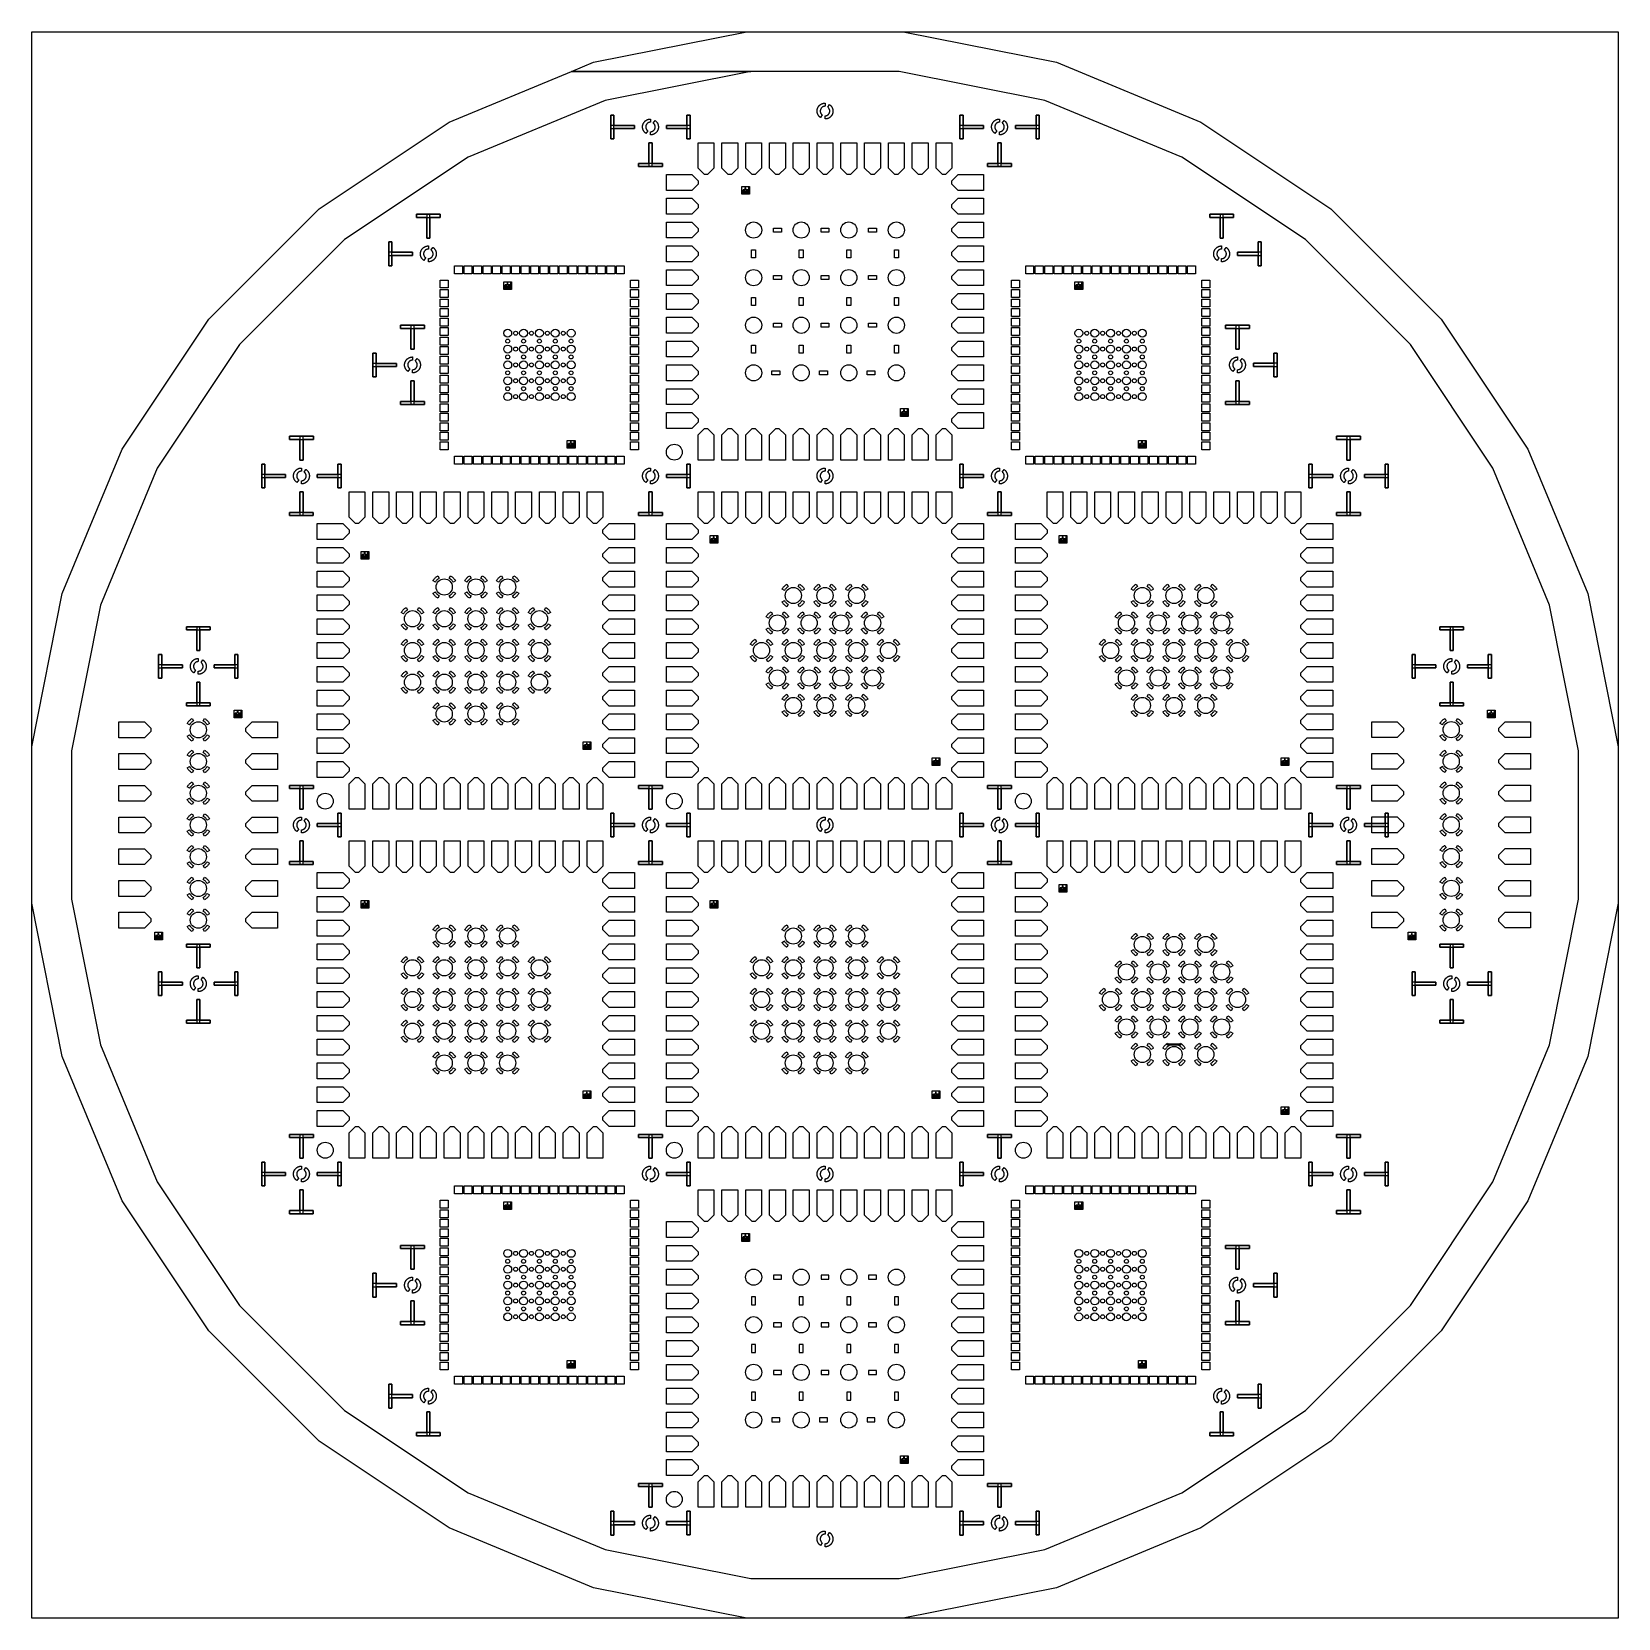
# Model space of a CAD drawing. Extents: x -17000 to 83000, y -61000 to 39000.
import ezdxf

# ---------------------------------------------------------------- set-up
doc = ezdxf.new("R2010")
doc.units = 0
doc.layers.add('Boundaries', color=3, linetype='CONTINUOUS')
doc.layers.add('Central Electrodes', color=2, linetype='CONTINUOUS')

# ---------------------------------------------------------------- blocks, each defined once
blk = doc.blocks.new('Half_moon_alignment1')
at = {"layer": 'Central Electrodes'}
for points in [[(-286.79, -409.58), (-299.5, -400.5), (-311.75, -391), (-324, -381), (-335.75, -370.75), (-347, -360), (-358, -349), (-368.75, -337.5), (-379.25, -326), (-389.25, -314), (-398.75, -301.5), (-408, -289), (-417, -276), (-425.25, -263), (-433.25, -249.5), (-441, -236), (-448, -222), (-454.75, -208), (-461, -193.5), (-466.75, -179), (-472.25, -164.5), (-477.25, -149.5), (-481.5, -134.5), (-485.5, -119.5), (-489, -104.25), (-492, -89), (-494.5, -73.5), (-496.75, -58), (-498.25, -42.5), (-499.25, -27), (-500, -11.25), (-500, 4.25), (-499.75, 20), (-498.75, 35.5), (-497.5, 51), (-495.5, 66.5), (-493.25, 82), (-490.5, 97.5), (-487.25, 112.75), (-483.5, 127.75), (-479.25, 143), (-474.5, 157.75), (-469.25, 172.5), (-463.75, 187), (-457.75, 201.5), (-451, 215.75), (-444.25, 229.75), (-436.75, 243.5), (-429, 257), (-420.75, 270.25), (-412, 283.25), (-403, 296), (-393.5, 308.5), (-383.75, 320.5), (-373.5, 332.5), (-363, 344), (-352, 355), (-340.75, 366), (-329.25, 376.5), (-317.25, 386.5), (-305, 396.25), (-292.5, 405.5), (-279.75, 414.5), (-266.5, 423), (-253.25, 431.25), (-239.75, 438.75), (-225.75, 446), (-211.75, 453), (-197.5, 459.25), (-183, 465.25), (-168.5, 470.75), (-153.75, 475.75), (-138.75, 480.5), (-123.75, 484.5), (-108.5, 488), (-93.25, 491.25), (-77.75, 494), (-62.25, 496.25), (-46.75, 497.75), (-31.25, 499), (-15.5, 499.75), (0, 500), (0, 300), (-12, 299.75), (-24, 299), (-36, 297.75), (-48, 296.25), (-59.75, 294), (-71.5, 291.25), (-83.25, 288.25), (-94.75, 284.75), (-106.25, 280.75), (-117.25, 276.25), (-128.25, 271.25), (-139, 265.75), (-149.75, 260), (-160, 253.75), (-170, 247.25), (-179.75, 240.25), (-189.25, 232.75), (-198.5, 225), (-207.5, 216.75), (-216, 208.25), (-224.25, 199.5), (-232, 190.25), (-239.5, 180.75), (-246.5, 171), (-253.25, 161), (-259.5, 150.75), (-265.25, 140.25), (-270.75, 129.5), (-275.75, 118.5), (-280.25, 107.25), (-284.25, 96), (-288, 84.5), (-291, 72.75), (-293.75, 61), (-296, 49.25), (-297.75, 37.25), (-299, 25.25), (-299.75, 13.25), (-300, 1.25), (-299.75, -10.75), (-299.25, -22.75), (-298, -34.75), (-296.25, -46.75), (-294.25, -58.75), (-291.75, -70.5), (-288.5, -82), (-285, -93.5), (-281, -105), (-276.75, -116.25), (-271.75, -127.25), (-266.5, -138), (-260.75, -148.5), (-254.5, -159), (-248, -169), (-241, -178.75), (-233.5, -188.25), (-225.75, -197.5), (-217.75, -206.5), (-209.25, -215), (-200.5, -223.25), (-191.25, -231.25), (-181.75, -238.75), (-172.07, -245.75)], [(0, -500), (0, -300), (12, -299.75), (24, -299), (36, -297.75), (48, -296.25), (59.75, -294), (71.5, -291.25), (83.25, -288.25), (94.75, -284.75), (106.25, -280.75), (117.25, -276.25), (128.25, -271.25), (139, -265.75), (149.75, -260), (160, -253.75), (170, -247.25), (179.75, -240.25), (189.25, -232.75), (198.5, -225), (207.5, -216.75), (216, -208.25), (224.25, -199.5), (232, -190.25), (239.5, -180.75), (246.5, -171), (253.25, -161), (259.5, -150.75), (265.25, -140.25), (270.75, -129.5), (275.75, -118.5), (280.25, -107.25), (284.25, -96), (288, -84.5), (291, -72.75), (293.75, -61), (296, -49.25), (297.75, -37.25), (299, -25.25), (299.75, -13.25), (300, -1.25), (299.75, 10.75), (299.25, 22.75), (298, 34.75), (296.25, 46.75), (294.25, 58.75), (291.75, 70.5), (288.5, 82), (285, 93.5), (281, 105), (276.75, 116.25), (271.75, 127.25), (266.5, 138), (260.75, 148.5), (254.5, 159), (248, 169), (241, 178.75), (233.5, 188.25), (225.75, 197.5), (217.75, 206.5), (209.25, 215), (200.5, 223.25), (191.25, 231.25), (181.75, 238.75), (172.07, 245.75), (286.79, 409.58), (299.5, 400.5), (311.75, 391), (324, 381), (335.75, 370.75), (347, 360), (358, 349), (368.75, 337.5), (379.25, 326), (389.25, 314), (398.75, 301.5), (408, 289), (417, 276), (425.25, 263), (433.25, 249.5), (441, 236), (448, 222), (454.75, 208), (461, 193.5), (466.75, 179), (472.25, 164.5), (477.25, 149.5), (481.5, 134.5), (485.5, 119.5), (489, 104.25), (492, 89), (494.5, 73.5), (496.75, 58), (498.25, 42.5), (499.25, 27), (500, 11.25), (500, -4.25), (499.75, -20), (498.75, -35.5), (497.5, -51), (495.5, -66.5), (493.25, -82), (490.5, -97.5), (487.25, -112.75), (483.5, -127.75), (479.25, -143), (474.5, -157.75), (469.25, -172.5), (463.75, -187), (457.75, -201.5), (451, -215.75), (444.25, -229.75), (436.75, -243.5), (429, -257), (420.75, -270.25), (412, -283.25), (403, -296), (393.5, -308.5), (383.75, -320.5), (373.5, -332.5), (363, -344), (352, -355), (340.75, -366), (329.25, -376.5), (317.25, -386.5), (305, -396.25), (292.5, -405.5), (279.75, -414.5), (266.5, -423), (253.25, -431.25), (239.75, -438.75), (225.75, -446), (211.75, -453), (197.5, -459.25), (183, -465.25), (168.5, -470.75), (153.75, -475.75), (138.75, -480.5), (123.75, -484.5), (108.5, -488), (93.25, -491.25), (77.75, -494), (62.25, -496.25), (46.75, -497.75), (31.25, -499), (15.5, -499.75)]]:
    blk.add_lwpolyline(points, close=True, dxfattribs=at)
blk = doc.blocks.new('BIG_photolith_alignment1')
at = {"layer": 'Central Electrodes'}
for points in [[(-225, -17.5), (-225, 225), (210, 225), (210, 190), (190, 190), (190, 185), (210, 185), (210, 180.5), (190, 180.5), (190, 175.5), (210, 175.5), (210, 171), (190, 171), (190, 166), (210, 166), (210, 161.5), (190, 161.5), (190, 156.5), (210, 156.5), (210, 152), (190, 152), (190, 147), (210, 147), (210, 142.5), (190, 142.5), (190, 137.5), (210, 137.5), (210, 133), (190, 133), (190, 128), (210, 128), (210, 123.5), (190, 123.5), (190, 118.5), (210, 118.5), (210, 114), (190, 114), (190, 109), (210, 109), (210, 104.5), (190, 104.5), (190, 99.5), (210, 99.5), (210, 95), (190, 95), (190, 90), (210, 90), (210, 85.5), (190, 85.5), (190, 80.5), (210, 80.5), (210, 76), (190, 76), (190, 71), (210, 71), (210, 66.5), (190, 66.5), (190, 61.5), (210, 61.5), (210, 57), (190, 57), (190, 52), (210, 52), (210, 47.5), (190, 47.5), (190, 42.5), (210, 42.5), (210, 38), (190, 38), (190, 33), (210, 33), (210, 28.5), (190, 28.5), (190, 23.5), (210, 23.5), (210, 19), (190, 19), (190, 14), (210, 14), (210, 9.5), (190, 9.5), (190, 4.5), (210, 4.5), (210, 0), (185, 0), (185, -5), (210, -5), (210, -9.5), (190, -9.5), (190, -14.5), (210, -14.5), (210, 225), (260, 225), (260, -17.5), (150, -17.5), (150, 25), (25, 25), (25, 150), (-25, 150), (-25, 25), (-150, 25), (-150, -17.5)], [(-225, -260), (-225, -17.5), (-185, -17.5), (-185, -190), (-190, -190), (-190, -210), (-185, -210), (-185, -17.5), (-175.5, -17.5), (-175.5, -190), (-180.5, -190), (-180.5, -210), (-175.5, -210), (-175.5, -17.5), (-166, -17.5), (-166, -190), (-171, -190), (-171, -210), (-166, -210), (-166, -17.5), (-156.5, -17.5), (-156.5, -190), (-161.5, -190), (-161.5, -210), (-156.5, -210), (-156.5, -17.5), (-150, -17.5), (-150, -25), (-147, -25), (-147, -190), (-152, -190), (-152, -210), (-147, -210), (-147, -25), (-137.5, -25), (-137.5, -190), (-142.5, -190), (-142.5, -210), (-137.5, -210), (-137.5, -25), (-128, -25), (-128, -190), (-133, -190), (-133, -210), (-128, -210), (-128, -25), (-118.5, -25), (-118.5, -190), (-123.5, -190), (-123.5, -210), (-118.5, -210), (-118.5, -25), (-109, -25), (-109, -190), (-114, -190), (-114, -210), (-109, -210), (-109, -25), (-99.5, -25), (-99.5, -190), (-104.5, -190), (-104.5, -210), (-99.5, -210), (-99.5, -25), (-90, -25), (-90, -190), (-95, -190), (-95, -210), (-90, -210), (-90, -25), (-80.5, -25), (-80.5, -190), (-85.5, -190), (-85.5, -210), (-80.5, -210), (-80.5, -25), (-71, -25), (-71, -190), (-76, -190), (-76, -210), (-71, -210), (-71, -25), (-61.5, -25), (-61.5, -190), (-66.5, -190), (-66.5, -210), (-61.5, -210), (-61.5, -25), (-52, -25), (-52, -190), (-57, -190), (-57, -210), (-52, -210), (-52, -25), (-42.5, -25), (-42.5, -190), (-47.5, -190), (-47.5, -210), (-42.5, -210), (-42.5, -25), (-33, -25), (-33, -190), (-38, -190), (-38, -210), (-33, -210), (-33, -25), (-25, -25), (-25, -150), (-23.5, -150), (-23.5, -190), (-28.5, -190), (-28.5, -210), (-23.5, -210), (-23.5, -150), (-14, -150), (-14, -190), (-19, -190), (-19, -210), (-14, -210), (-14, -150), (-4.5, -150), (-4.5, -190), (-9.5, -190), (-9.5, -210), (-4.5, -210), (-4.5, -150), (5, -150), (5, -185), (0, -185), (0, -210), (5, -210), (5, -150), (14.5, -150), (14.5, -190), (9.5, -190), (9.5, -210), (14.5, -210), (14.5, -150), (17.5, -150), (17.5, -260)], [(17.5, -260), (17.5, -150), (24, -150), (24, -190), (19, -190), (19, -210), (24, -210), (24, -150), (25, -150), (25, -138.75), (33.5, -138.75), (33.5, -190), (28.5, -190), (28.5, -210), (33.5, -210), (33.5, -138.75), (43, -138.75), (43, -190), (38, -190), (38, -210), (43, -210), (43, -138.75), (52.5, -138.75), (52.5, -190), (47.5, -190), (47.5, -210), (52.5, -210), (52.5, -138.75), (62, -138.75), (62, -190), (57, -190), (57, -210), (62, -210), (62, -138.75), (71.5, -138.75), (71.5, -190), (66.5, -190), (66.5, -210), (71.5, -210), (71.5, -138.75), (81, -138.75), (81, -190), (76, -190), (76, -210), (81, -210), (81, -138.75), (90.5, -138.75), (90.5, -190), (85.5, -190), (85.5, -210), (90.5, -210), (90.5, -138.75), (100, -138.75), (100, -190), (95, -190), (95, -210), (100, -210), (100, -138.75), (109.5, -138.75), (109.5, -190), (104.5, -190), (104.5, -210), (109.5, -210), (109.5, -138.75), (119, -138.75), (119, -190), (114, -190), (114, -210), (119, -210), (119, -138.75), (128.5, -138.75), (128.5, -190), (123.5, -190), (123.5, -210), (128.5, -210), (128.5, -138.75), (138, -138.75), (138, -190), (133, -190), (133, -210), (138, -210), (138, -138.75), (147.5, -138.75), (147.5, -190), (142.5, -190), (142.5, -210), (147.5, -210), (147.5, -138.75), (157, -138.75), (157, -190), (152, -190), (152, -210), (157, -210), (157, -138.75), (166.5, -138.75), (166.5, -190), (161.5, -190), (161.5, -210), (166.5, -210), (166.5, -138.75), (176, -138.75), (176, -190), (171, -190), (171, -210), (176, -210), (176, -138.75), (185.5, -138.75), (185.5, -190), (180.5, -190), (180.5, -210), (185.5, -210), (185.5, -138.75), (210, -138.75), (210, -142.5), (190, -142.5), (190, -147.5), (210, -147.5), (210, -152), (190, -152), (190, -157), (210, -157), (210, -161.5), (190, -161.5), (190, -166.5), (210, -166.5), (210, -171), (190, -171), (190, -176), (210, -176), (210, -180.5), (190, -180.5), (190, -185.5), (210, -185.5), (210, -190), (190, -190), (190, -210), (195, -210), (195, -195), (210, -195), (210, -138.75), (260, -138.75), (260, -260)], [(25, -138.75), (25, -25), (117.5, -25), (117.5, -77.5), (82.5, -77.5), (82.5, -122.5), (117.5, -122.5), (117.5, -25), (150, -25), (150, -17.5), (210, -17.5), (210, -19), (190, -19), (190, -24), (210, -24), (210, -28.5), (190, -28.5), (190, -33.5), (210, -33.5), (210, -38), (190, -38), (190, -43), (210, -43), (210, -47.5), (190, -47.5), (190, -52.5), (210, -52.5), (210, -57), (190, -57), (190, -62), (210, -62), (210, -66.5), (190, -66.5), (190, -71.5), (210, -71.5), (210, -76), (190, -76), (190, -81), (210, -81), (210, -85.5), (190, -85.5), (190, -90.5), (210, -90.5), (210, -95), (190, -95), (190, -100), (210, -100), (210, -104.5), (190, -104.5), (190, -109.5), (210, -109.5), (210, -114), (190, -114), (190, -119), (210, -119), (210, -123.5), (190, -123.5), (190, -128.5), (210, -128.5), (210, -133), (190, -133), (190, -138), (210, -138), (210, -17.5), (260, -17.5), (260, -138.75)], [(92.5, -117.5), (87.5, -112.5), (87.5, -87.5), (92.5, -82.5), (107.5, -82.5), (112.5, -87.5), (112.5, -112.5), (107.5, -117.5), (92.5, -117.5), (92.5, -110), (95, -112.5), (105, -112.5), (107.5, -110), (107.5, -90), (105, -87.5), (95, -87.5), (92.5, -90)]]:
    blk.add_lwpolyline(points, close=True, dxfattribs=at)

msp = doc.modelspace()

# ---------------------------------------------------------------- linework, layer by layer
at = {"layer": 'Boundaries'}
msp.add_lwpolyline([(-17000, -61000), (-17000, 39000), (83000, 39000), (83000, -61000)], close=True, dxfattribs=at)
at = {"layer": 'Central Electrodes'}
for points in [[(28075.43, -61000), (18415.538, -59078.528), (9316.119, -55309.425), (1126.858, -49837.536), (-5837.536, -42873.142), (-11309.425, -34683.881), (-15078.528, -25584.462), (-17000, -15924.57), (-17000, -6075.43), (-15078.528, 3584.462), (-11309.425, 12683.881), (-5837.536, 20873.142), (1126.858, 27837.536), (9316.119, 33309.425), (17018.848, 36500), (28321.658, 36500), (19144.761, 34674.602), (10500.313, 31093.954), (2720.515, 25895.659), (-3895.659, 19279.485), (-9093.954, 11499.687), (-12674.602, 2855.239), (-14500, -6321.658), (-14500, -15678.342), (-12674.602, -24855.239), (-9093.954, -33499.687), (-3895.659, -41279.485), (2720.515, -47895.659), (10500.313, -53093.954), (19144.761, -56674.602), (28321.658, -58500), (37678.342, -58500), (46855.239, -56674.602), (55499.687, -53093.954), (63279.485, -47895.659), (69895.659, -41279.485), (75093.954, -33499.687), (78674.602, -24855.239), (80500, -15678.342), (80500, -6321.658), (78674.602, 2855.239), (75093.954, 11499.687), (69895.659, 19279.485), (63279.485, 25895.659), (55499.687, 31093.954), (46855.239, 34674.602), (37678.342, 36500), (17018.848, 36500), (18415.538, 37078.528), (28075.43, 39000), (37924.57, 39000), (47584.462, 37078.528), (56683.881, 33309.425), (64873.142, 27837.536), (71837.536, 20873.142), (77309.425, 12683.881), (81078.528, 3584.462), (83000, -6075.43), (83000, -15924.57), (81078.528, -25584.462), (77309.425, -34683.881), (71837.536, -42873.142), (64873.142, -49837.536), (56683.881, -55309.425), (47584.462, -59078.528), (37924.57, -61000)], [(19499.865, 32248.084), (19499.865, 33748.084), (19699.865, 33748.084), (19699.865, 33098.084), (20999.865, 33098.084), (20999.865, 32898.084), (19699.865, 32898.084), (19699.865, 32248.084)], [(24300.136, 32249.027), (24300.136, 32899.027), (23000.136, 32899.027), (23000.136, 33099.027), (24300.136, 33099.027), (24300.136, 33749.027), (24500.136, 33749.027), (24500.136, 32249.027)], [(41499.865, 32248.084), (41499.865, 33748.084), (41699.865, 33748.084), (41699.865, 33098.084), (42999.865, 33098.084), (42999.865, 32898.084), (41699.865, 32898.084), (41699.865, 32248.084)], [(46300.136, 32249.027), (46300.136, 32899.027), (45000.136, 32899.027), (45000.136, 33099.027), (46300.136, 33099.027), (46300.136, 33749.027), (46500.136, 33749.027), (46500.136, 32249.027)], [(21249.137, 30501.916), (21249.137, 30701.916), (21899.137, 30701.916), (21899.137, 32001.916), (22099.137, 32001.916), (22099.137, 30701.916), (22749.137, 30701.916), (22749.137, 30501.916)], [(25400, 30000), (25000, 30400), (25000, 32000), (26000, 32000), (26000, 30400), (25600, 30000)], [(26900, 30000), (26500, 30400), (26500, 32000), (27500, 32000), (27500, 30400), (27100, 30000)], [(28400, 30000), (28000, 30400), (28000, 32000), (29000, 32000), (29000, 30400), (28600, 30000)], [(29900, 30000), (29500, 30400), (29500, 32000), (30500, 32000), (30500, 30400), (30100, 30000)], [(31400, 30000), (31000, 30400), (31000, 32000), (32000, 32000), (32000, 30400), (31600, 30000)], [(32900, 30000), (32500, 30400), (32500, 32000), (33500, 32000), (33500, 30400), (33100, 30000)], [(34400, 30000), (34000, 30400), (34000, 32000), (35000, 32000), (35000, 30400), (34600, 30000)], [(35900, 30000), (35500, 30400), (35500, 32000), (36500, 32000), (36500, 30400), (36100, 30000)], [(37400, 30000), (37000, 30400), (37000, 32000), (38000, 32000), (38000, 30400), (37600, 30000)], [(38900, 30000), (38500, 30400), (38500, 32000), (39500, 32000), (39500, 30400), (39100, 30000)], [(40400, 30000), (40000, 30400), (40000, 32000), (41000, 32000), (41000, 30400), (40600, 30000)], [(43249.137, 30501.916), (43249.137, 30701.916), (43899.137, 30701.916), (43899.137, 32001.916), (44099.137, 32001.916), (44099.137, 30701.916), (44749.137, 30701.916), (44749.137, 30501.916)], [(23000, 29000), (23000, 30000), (24600, 30000), (25000, 29600), (25000, 29400), (24600, 29000)], [(41400, 29000), (41000, 29400), (41000, 29600), (41400, 30000), (43000, 30000), (43000, 29000)], [(23000, 27500), (23000, 28500), (24600, 28500), (25000, 28100), (25000, 27900), (24600, 27500)], [(41400, 27500), (41000, 27900), (41000, 28100), (41400, 28500), (43000, 28500), (43000, 27500)], [(7899.865, 25998.084), (7899.865, 27298.084), (7249.865, 27298.084), (7249.865, 27498.084), (8749.865, 27498.084), (8749.865, 27298.084), (8099.865, 27298.084), (8099.865, 25998.084)], [(23000, 26000), (23000, 27000), (24600, 27000), (25000, 26600), (25000, 26400), (24600, 26000)], [(41400, 26000), (41000, 26400), (41000, 26600), (41400, 27000), (43000, 27000), (43000, 26000)], [(57899.865, 25998.084), (57899.865, 27298.084), (57249.865, 27298.084), (57249.865, 27498.084), (58749.865, 27498.084), (58749.865, 27298.084), (58099.865, 27298.084), (58099.865, 25998.084)], [(29750, 26375), (29750, 26625), (30250, 26625), (30250, 26375)], [(32750, 26375), (32750, 26625), (33250, 26625), (33250, 26375)], [(35750, 26375), (35750, 26625), (36250, 26625), (36250, 26375)], [(5499.865, 24248.084), (5499.865, 25748.084), (5699.865, 25748.084), (5699.865, 25098.084), (6999.865, 25098.084), (6999.865, 24898.084), (5699.865, 24898.084), (5699.865, 24248.084)], [(23000, 24500), (23000, 25500), (24600, 25500), (25000, 25100), (25000, 24900), (24600, 24500)], [(28375, 24750), (28375, 25250), (28625, 25250), (28625, 24750)], [(31375, 24750), (31375, 25250), (31625, 25250), (31625, 24750)], [(34375, 24750), (34375, 25250), (34625, 25250), (34625, 24750)], [(37375, 24750), (37375, 25250), (37625, 25250), (37625, 24750)], [(41400, 24500), (41000, 24900), (41000, 25100), (41400, 25500), (43000, 25500), (43000, 24500)], [(60300.136, 24249.027), (60300.136, 24899.027), (59000.136, 24899.027), (59000.136, 25099.027), (60300.136, 25099.027), (60300.136, 25749.027), (60500.136, 25749.027), (60500.136, 24249.027)], [(9650, 23750), (9650, 24250), (10150, 24250), (10150, 23750)], [(10250, 23750), (10250, 24250), (10750, 24250), (10750, 23750)], [(10850, 23750), (10850, 24250), (11350, 24250), (11350, 23750)], [(11450, 23750), (11450, 24250), (11950, 24250), (11950, 23750)], [(12050, 23750), (12050, 24250), (12550, 24250), (12550, 23750)], [(12650, 23750), (12650, 24250), (13150, 24250), (13150, 23750)], [(13250, 23750), (13250, 24250), (13750, 24250), (13750, 23750)], [(13850, 23750), (13850, 24250), (14350, 24250), (14350, 23750)], [(14450, 23750), (14450, 24250), (14950, 24250), (14950, 23750)], [(15050, 23750), (15050, 24250), (15550, 24250), (15550, 23750)], [(15650, 23750), (15650, 24250), (16150, 24250), (16150, 23750)], [(16250, 23750), (16250, 24250), (16750, 24250), (16750, 23750)], [(16850, 23750), (16850, 24250), (17350, 24250), (17350, 23750)], [(17450, 23750), (17450, 24250), (17950, 24250), (17950, 23750)], [(18050, 23750), (18050, 24250), (18550, 24250), (18550, 23750)], [(18650, 23750), (18650, 24250), (19150, 24250), (19150, 23750)], [(19250, 23750), (19250, 24250), (19750, 24250), (19750, 23750)], [(19850, 23750), (19850, 24250), (20350, 24250), (20350, 23750)], [(23000, 23000), (23000, 24000), (24600, 24000), (25000, 23600), (25000, 23400), (24600, 23000)], [(41400, 23000), (41000, 23400), (41000, 23600), (41400, 24000), (43000, 24000), (43000, 23000)], [(45650, 23750), (45650, 24250), (46150, 24250), (46150, 23750)], [(46250, 23750), (46250, 24250), (46750, 24250), (46750, 23750)], [(46850, 23750), (46850, 24250), (47350, 24250), (47350, 23750)], [(47450, 23750), (47450, 24250), (47950, 24250), (47950, 23750)], [(48050, 23750), (48050, 24250), (48550, 24250), (48550, 23750)], [(48650, 23750), (48650, 24250), (49150, 24250), (49150, 23750)], [(49250, 23750), (49250, 24250), (49750, 24250), (49750, 23750)], [(49850, 23750), (49850, 24250), (50350, 24250), (50350, 23750)], [(50450, 23750), (50450, 24250), (50950, 24250), (50950, 23750)], [(51050, 23750), (51050, 24250), (51550, 24250), (51550, 23750)], [(51650, 23750), (51650, 24250), (52150, 24250), (52150, 23750)], [(52250, 23750), (52250, 24250), (52750, 24250), (52750, 23750)], [(52850, 23750), (52850, 24250), (53350, 24250), (53350, 23750)], [(53450, 23750), (53450, 24250), (53950, 24250), (53950, 23750)], [(54050, 23750), (54050, 24250), (54550, 24250), (54550, 23750)], [(54650, 23750), (54650, 24250), (55150, 24250), (55150, 23750)], [(55250, 23750), (55250, 24250), (55750, 24250), (55750, 23750)], [(55850, 23750), (55850, 24250), (56350, 24250), (56350, 23750)], [(8750, 22850), (8750, 23350), (9250, 23350), (9250, 22850)], [(20750, 22850), (20750, 23350), (21250, 23350), (21250, 22850)], [(29750, 23375), (29750, 23625), (30250, 23625), (30250, 23375)], [(32750, 23375), (32750, 23625), (33250, 23625), (33250, 23375)], [(35750, 23375), (35750, 23625), (36250, 23625), (36250, 23375)], [(44750, 22850), (44750, 23350), (45250, 23350), (45250, 22850)], [(56750, 22850), (56750, 23350), (57250, 23350), (57250, 22850)], [(8750, 22250), (8750, 22750), (9250, 22750), (9250, 22250)], [(8750, 21650), (8750, 22150), (9250, 22150), (9250, 21650)], [(20750, 22250), (20750, 22750), (21250, 22750), (21250, 22250)], [(20750, 21650), (20750, 22150), (21250, 22150), (21250, 21650)], [(23000, 21500), (23000, 22500), (24600, 22500), (25000, 22100), (25000, 21900), (24600, 21500)], [(28375, 21750), (28375, 22250), (28625, 22250), (28625, 21750)], [(31375, 21750), (31375, 22250), (31625, 22250), (31625, 21750)], [(34375, 21750), (34375, 22250), (34625, 22250), (34625, 21750)], [(37375, 21750), (37375, 22250), (37625, 22250), (37625, 21750)], [(41400, 21500), (41000, 21900), (41000, 22100), (41400, 22500), (43000, 22500), (43000, 21500)], [(44750, 22250), (44750, 22750), (45250, 22750), (45250, 22250)], [(44750, 21650), (44750, 22150), (45250, 22150), (45250, 21650)], [(56750, 22250), (56750, 22750), (57250, 22750), (57250, 22250)], [(56750, 21650), (56750, 22150), (57250, 22150), (57250, 21650)], [(8750, 21050), (8750, 21550), (9250, 21550), (9250, 21050)], [(20750, 21050), (20750, 21550), (21250, 21550), (21250, 21050)], [(23000, 20000), (23000, 21000), (24600, 21000), (25000, 20600), (25000, 20400), (24600, 20000)], [(41400, 20000), (41000, 20400), (41000, 20600), (41400, 21000), (43000, 21000), (43000, 20000)], [(44750, 21050), (44750, 21550), (45250, 21550), (45250, 21050)], [(56750, 21050), (56750, 21550), (57250, 21550), (57250, 21050)], [(6899.865, 18998.084), (6899.865, 20298.084), (6249.865, 20298.084), (6249.865, 20498.084), (7749.865, 20498.084), (7749.865, 20298.084), (7099.865, 20298.084), (7099.865, 18998.084)], [(8750, 20450), (8750, 20950), (9250, 20950), (9250, 20450)], [(8750, 19850), (8750, 20350), (9250, 20350), (9250, 19850)], [(20750, 20450), (20750, 20950), (21250, 20950), (21250, 20450)], [(20750, 19850), (20750, 20350), (21250, 20350), (21250, 19850)], [(29750, 20375), (29750, 20625), (30250, 20625), (30250, 20375)], [(32750, 20375), (32750, 20625), (33250, 20625), (33250, 20375)], [(35750, 20375), (35750, 20625), (36250, 20625), (36250, 20375)], [(44750, 20450), (44750, 20950), (45250, 20950), (45250, 20450)], [(44750, 19850), (44750, 20350), (45250, 20350), (45250, 19850)], [(56750, 20450), (56750, 20950), (57250, 20950), (57250, 20450)], [(56750, 19850), (56750, 20350), (57250, 20350), (57250, 19850)], [(58899.865, 18998.084), (58899.865, 20298.084), (58249.865, 20298.084), (58249.865, 20498.084), (59749.865, 20498.084), (59749.865, 20298.084), (59099.865, 20298.084), (59099.865, 18998.084)], [(8750, 19250), (8750, 19750), (9250, 19750), (9250, 19250)], [(8750, 18650), (8750, 19150), (9250, 19150), (9250, 18650)], [(20750, 19250), (20750, 19750), (21250, 19750), (21250, 19250)], [(20750, 18650), (20750, 19150), (21250, 19150), (21250, 18650)], [(23000, 18500), (23000, 19500), (24600, 19500), (25000, 19100), (25000, 18900), (24600, 18500)], [(28375, 18750), (28375, 19250), (28625, 19250), (28625, 18750)], [(31375, 18750), (31375, 19250), (31625, 19250), (31625, 18750)], [(34375, 18750), (34375, 19250), (34625, 19250), (34625, 18750)], [(37375, 18750), (37375, 19250), (37625, 19250), (37625, 18750)], [(41400, 18500), (41000, 18900), (41000, 19100), (41400, 19500), (43000, 19500), (43000, 18500)], [(44750, 19250), (44750, 19750), (45250, 19750), (45250, 19250)], [(44750, 18650), (44750, 19150), (45250, 19150), (45250, 18650)], [(56750, 19250), (56750, 19750), (57250, 19750), (57250, 19250)], [(56750, 18650), (56750, 19150), (57250, 19150), (57250, 18650)], [(4499.865, 17248.084), (4499.865, 18748.084), (4699.865, 18748.084), (4699.865, 18098.084), (5999.865, 18098.084), (5999.865, 17898.084), (4699.865, 17898.084), (4699.865, 17248.084)], [(8750, 18050), (8750, 18550), (9250, 18550), (9250, 18050)], [(20750, 18050), (20750, 18550), (21250, 18550), (21250, 18050)], [(23000, 17000), (23000, 18000), (24600, 18000), (25000, 17600), (25000, 17400), (24600, 17000)], [(41400, 17000), (41000, 17400), (41000, 17600), (41400, 18000), (43000, 18000), (43000, 17000)], [(44750, 18050), (44750, 18550), (45250, 18550), (45250, 18050)], [(56750, 18050), (56750, 18550), (57250, 18550), (57250, 18050)], [(61300.136, 17249.027), (61300.136, 17899.027), (60000.136, 17899.027), (60000.136, 18099.027), (61300.136, 18099.027), (61300.136, 18749.027), (61500.136, 18749.027), (61500.136, 17249.027)], [(6249.137, 15501.916), (6249.137, 15701.916), (6899.137, 15701.916), (6899.137, 17001.916), (7099.137, 17001.916), (7099.137, 15701.916), (7749.137, 15701.916), (7749.137, 15501.916)], [(8750, 17450), (8750, 17950), (9250, 17950), (9250, 17450)], [(8750, 16850), (8750, 17350), (9250, 17350), (9250, 16850)], [(20750, 17450), (20750, 17950), (21250, 17950), (21250, 17450)], [(20750, 16850), (20750, 17350), (21250, 17350), (21250, 16850)], [(29650, 17375), (29650, 17625), (30150, 17625), (30150, 17375)], [(32650, 17375), (32650, 17625), (33150, 17625), (33150, 17375)], [(35650, 17375), (35650, 17625), (36150, 17625), (36150, 17375)], [(44750, 17450), (44750, 17950), (45250, 17950), (45250, 17450)], [(44750, 16850), (44750, 17350), (45250, 17350), (45250, 16850)], [(56750, 17450), (56750, 17950), (57250, 17950), (57250, 17450)], [(56750, 16850), (56750, 17350), (57250, 17350), (57250, 16850)], [(58249.137, 15501.916), (58249.137, 15701.916), (58899.137, 15701.916), (58899.137, 17001.916), (59099.137, 17001.916), (59099.137, 15701.916), (59749.137, 15701.916), (59749.137, 15501.916)], [(8750, 16250), (8750, 16750), (9250, 16750), (9250, 16250)], [(8750, 15650), (8750, 16150), (9250, 16150), (9250, 15650)], [(20750, 16250), (20750, 16750), (21250, 16750), (21250, 16250)], [(20750, 15650), (20750, 16150), (21250, 16150), (21250, 15650)], [(23000, 15500), (23000, 16500), (24600, 16500), (25000, 16100), (25000, 15900), (24600, 15500)], [(41400, 15500), (41000, 15900), (41000, 16100), (41400, 16500), (43000, 16500), (43000, 15500)], [(44750, 16250), (44750, 16750), (45250, 16750), (45250, 16250)], [(44750, 15650), (44750, 16150), (45250, 16150), (45250, 15650)], [(56750, 16250), (56750, 16750), (57250, 16750), (57250, 16250)], [(56750, 15650), (56750, 16150), (57250, 16150), (57250, 15650)], [(8750, 15050), (8750, 15550), (9250, 15550), (9250, 15050)], [(20750, 15050), (20750, 15550), (21250, 15550), (21250, 15050)], [(23000, 14000), (23000, 15000), (24600, 15000), (25000, 14600), (25000, 14400), (24600, 14000)], [(41400, 14000), (41000, 14400), (41000, 14600), (41400, 15000), (43000, 15000), (43000, 14000)], [(44750, 15050), (44750, 15550), (45250, 15550), (45250, 15050)], [(56750, 15050), (56750, 15550), (57250, 15550), (57250, 15050)], [(8750, 14450), (8750, 14950), (9250, 14950), (9250, 14450)], [(8750, 13850), (8750, 14350), (9250, 14350), (9250, 13850)], [(20750, 14450), (20750, 14950), (21250, 14950), (21250, 14450)], [(20750, 13850), (20750, 14350), (21250, 14350), (21250, 13850)], [(25000, 12000), (25000, 13600), (25400, 14000), (25600, 14000), (26000, 13600), (26000, 12000)], [(26500, 12000), (26500, 13600), (26900, 14000), (27100, 14000), (27500, 13600), (27500, 12000)], [(28000, 12000), (28000, 13600), (28400, 14000), (28600, 14000), (29000, 13600), (29000, 12000)], [(29500, 12000), (29500, 13600), (29900, 14000), (30100, 14000), (30500, 13600), (30500, 12000)], [(31000, 12000), (31000, 13600), (31400, 14000), (31600, 14000), (32000, 13600), (32000, 12000)], [(32500, 12000), (32500, 13600), (32900, 14000), (33100, 14000), (33500, 13600), (33500, 12000)], [(34000, 12000), (34000, 13600), (34400, 14000), (34600, 14000), (35000, 13600), (35000, 12000)], [(35500, 12000), (35500, 13600), (35900, 14000), (36100, 14000), (36500, 13600), (36500, 12000)], [(37000, 12000), (37000, 13600), (37400, 14000), (37600, 14000), (38000, 13600), (38000, 12000)], [(38500, 12000), (38500, 13600), (38900, 14000), (39100, 14000), (39500, 13600), (39500, 12000)], [(40000, 12000), (40000, 13600), (40400, 14000), (40600, 14000), (41000, 13600), (41000, 12000)], [(44750, 14450), (44750, 14950), (45250, 14950), (45250, 14450)], [(44750, 13850), (44750, 14350), (45250, 14350), (45250, 13850)], [(56750, 14450), (56750, 14950), (57250, 14950), (57250, 14450)], [(56750, 13850), (56750, 14350), (57250, 14350), (57250, 13850)], [(-100, 12000), (-100, 13300), (-750, 13300), (-750, 13500), (750, 13500), (750, 13300), (100, 13300), (100, 12000)], [(8750, 13250), (8750, 13750), (9250, 13750), (9250, 13250)], [(8750, 12650), (8750, 13150), (9250, 13150), (9250, 12650)], [(20750, 13250), (20750, 13750), (21250, 13750), (21250, 13250)], [(20750, 12650), (20750, 13150), (21250, 13150), (21250, 12650)], [(44750, 13250), (44750, 13750), (45250, 13750), (45250, 13250)], [(44750, 12650), (44750, 13150), (45250, 13150), (45250, 12650)], [(56750, 13250), (56750, 13750), (57250, 13750), (57250, 13250)], [(56750, 12650), (56750, 13150), (57250, 13150), (57250, 12650)], [(65899.865, 11998.084), (65899.865, 13298.084), (65249.865, 13298.084), (65249.865, 13498.084), (66749.865, 13498.084), (66749.865, 13298.084), (66099.865, 13298.084), (66099.865, 11998.084)], [(9650, 11750), (9650, 12250), (10150, 12250), (10150, 11750)], [(10250, 11750), (10250, 12250), (10750, 12250), (10750, 11750)], [(10850, 11750), (10850, 12250), (11350, 12250), (11350, 11750)], [(11450, 11750), (11450, 12250), (11950, 12250), (11950, 11750)], [(12050, 11750), (12050, 12250), (12550, 12250), (12550, 11750)], [(12650, 11750), (12650, 12250), (13150, 12250), (13150, 11750)], [(13250, 11750), (13250, 12250), (13750, 12250), (13750, 11750)], [(13850, 11750), (13850, 12250), (14350, 12250), (14350, 11750)], [(14450, 11750), (14450, 12250), (14950, 12250), (14950, 11750)], [(15050, 11750), (15050, 12250), (15550, 12250), (15550, 11750)], [(15650, 11750), (15650, 12250), (16150, 12250), (16150, 11750)], [(16250, 11750), (16250, 12250), (16750, 12250), (16750, 11750)], [(16850, 11750), (16850, 12250), (17350, 12250), (17350, 11750)], [(17450, 11750), (17450, 12250), (17950, 12250), (17950, 11750)], [(18050, 11750), (18050, 12250), (18550, 12250), (18550, 11750)], [(18650, 11750), (18650, 12250), (19150, 12250), (19150, 11750)], [(19250, 11750), (19250, 12250), (19750, 12250), (19750, 11750)], [(19850, 11750), (19850, 12250), (20350, 12250), (20350, 11750)], [(45650, 11750), (45650, 12250), (46150, 12250), (46150, 11750)], [(46250, 11750), (46250, 12250), (46750, 12250), (46750, 11750)], [(46850, 11750), (46850, 12250), (47350, 12250), (47350, 11750)], [(47450, 11750), (47450, 12250), (47950, 12250), (47950, 11750)], [(48050, 11750), (48050, 12250), (48550, 12250), (48550, 11750)], [(48650, 11750), (48650, 12250), (49150, 12250), (49150, 11750)], [(49250, 11750), (49250, 12250), (49750, 12250), (49750, 11750)], [(49850, 11750), (49850, 12250), (50350, 12250), (50350, 11750)], [(50450, 11750), (50450, 12250), (50950, 12250), (50950, 11750)], [(51050, 11750), (51050, 12250), (51550, 12250), (51550, 11750)], [(51650, 11750), (51650, 12250), (52150, 12250), (52150, 11750)], [(52250, 11750), (52250, 12250), (52750, 12250), (52750, 11750)], [(52850, 11750), (52850, 12250), (53350, 12250), (53350, 11750)], [(53450, 11750), (53450, 12250), (53950, 12250), (53950, 11750)], [(54050, 11750), (54050, 12250), (54550, 12250), (54550, 11750)], [(54650, 11750), (54650, 12250), (55150, 12250), (55150, 11750)], [(55250, 11750), (55250, 12250), (55750, 12250), (55750, 11750)], [(55850, 11750), (55850, 12250), (56350, 12250), (56350, 11750)], [(-2500, 10250), (-2500, 11750), (-2300, 11750), (-2300, 11100), (-1000, 11100), (-1000, 10900), (-2300, 10900), (-2300, 10250)], [(2300.271, 10250.943), (2300.271, 10900.943), (1000.271, 10900.943), (1000.271, 11100.943), (2300.271, 11100.943), (2300.271, 11750.943), (2500.271, 11750.943), (2500.271, 10250.943)], [(24300.136, 10249.027), (24300.136, 10899.027), (23000.136, 10899.027), (23000.136, 11099.027), (24300.136, 11099.027), (24300.136, 11749.027), (24500.136, 11749.027), (24500.136, 10249.027)], [(41499.865, 10248.084), (41499.865, 11748.084), (41699.865, 11748.084), (41699.865, 11098.084), (42999.865, 11098.084), (42999.865, 10898.084), (41699.865, 10898.084), (41699.865, 10248.084)], [(63499.865, 10248.084), (63499.865, 11748.084), (63699.865, 11748.084), (63699.865, 11098.084), (64999.865, 11098.084), (64999.865, 10898.084), (63699.865, 10898.084), (63699.865, 10248.084)], [(68300.136, 10249.027), (68300.136, 10899.027), (67000.136, 10899.027), (67000.136, 11099.027), (68300.136, 11099.027), (68300.136, 11749.027), (68500.136, 11749.027), (68500.136, 10249.027)], [(-750.727, 8503.832), (-750.727, 8703.832), (-100.727, 8703.832), (-100.727, 10003.832), (99.273, 10003.832), (99.273, 8703.832), (749.273, 8703.832), (749.273, 8503.832)], [(3400, 8000), (3000, 8400), (3000, 10000), (4000, 10000), (4000, 8400), (3600, 8000)], [(4900, 8000), (4500, 8400), (4500, 10000), (5500, 10000), (5500, 8400), (5100, 8000)], [(6400, 8000), (6000, 8400), (6000, 10000), (7000, 10000), (7000, 8400), (6600, 8000)], [(7900, 8000), (7500, 8400), (7500, 10000), (8500, 10000), (8500, 8400), (8100, 8000)], [(9400, 8000), (9000, 8400), (9000, 10000), (10000, 10000), (10000, 8400), (9600, 8000)], [(10900, 8000), (10500, 8400), (10500, 10000), (11500, 10000), (11500, 8400), (11100, 8000)], [(12400, 8000), (12000, 8400), (12000, 10000), (13000, 10000), (13000, 8400), (12600, 8000)], [(13900, 8000), (13500, 8400), (13500, 10000), (14500, 10000), (14500, 8400), (14100, 8000)], [(15400, 8000), (15000, 8400), (15000, 10000), (16000, 10000), (16000, 8400), (15600, 8000)], [(16900, 8000), (16500, 8400), (16500, 10000), (17500, 10000), (17500, 8400), (17100, 8000)], [(18400, 8000), (18000, 8400), (18000, 10000), (19000, 10000), (19000, 8400), (18600, 8000)], [(21249.137, 8501.916), (21249.137, 8701.916), (21899.137, 8701.916), (21899.137, 10001.916), (22099.137, 10001.916), (22099.137, 8701.916), (22749.137, 8701.916), (22749.137, 8501.916)], [(25400, 8000), (25000, 8400), (25000, 10000), (26000, 10000), (26000, 8400), (25600, 8000)], [(26900, 8000), (26500, 8400), (26500, 10000), (27500, 10000), (27500, 8400), (27100, 8000)], [(28400, 8000), (28000, 8400), (28000, 10000), (29000, 10000), (29000, 8400), (28600, 8000)], [(29900, 8000), (29500, 8400), (29500, 10000), (30500, 10000), (30500, 8400), (30100, 8000)], [(31400, 8000), (31000, 8400), (31000, 10000), (32000, 10000), (32000, 8400), (31600, 8000)], [(32900, 8000), (32500, 8400), (32500, 10000), (33500, 10000), (33500, 8400), (33100, 8000)], [(34400, 8000), (34000, 8400), (34000, 10000), (35000, 10000), (35000, 8400), (34600, 8000)], [(35900, 8000), (35500, 8400), (35500, 10000), (36500, 10000), (36500, 8400), (36100, 8000)], [(37400, 8000), (37000, 8400), (37000, 10000), (38000, 10000), (38000, 8400), (37600, 8000)], [(38900, 8000), (38500, 8400), (38500, 10000), (39500, 10000), (39500, 8400), (39100, 8000)], [(40400, 8000), (40000, 8400), (40000, 10000), (41000, 10000), (41000, 8400), (40600, 8000)], [(43249.137, 8501.916), (43249.137, 8701.916), (43899.137, 8701.916), (43899.137, 10001.916), (44099.137, 10001.916), (44099.137, 8701.916), (44749.137, 8701.916), (44749.137, 8501.916)], [(47400, 8000), (47000, 8400), (47000, 10000), (48000, 10000), (48000, 8400), (47600, 8000)], [(48900, 8000), (48500, 8400), (48500, 10000), (49500, 10000), (49500, 8400), (49100, 8000)], [(50400, 8000), (50000, 8400), (50000, 10000), (51000, 10000), (51000, 8400), (50600, 8000)], [(51900, 8000), (51500, 8400), (51500, 10000), (52500, 10000), (52500, 8400), (52100, 8000)], [(53400, 8000), (53000, 8400), (53000, 10000), (54000, 10000), (54000, 8400), (53600, 8000)], [(54900, 8000), (54500, 8400), (54500, 10000), (55500, 10000), (55500, 8400), (55100, 8000)], [(56400, 8000), (56000, 8400), (56000, 10000), (57000, 10000), (57000, 8400), (56600, 8000)], [(57900, 8000), (57500, 8400), (57500, 10000), (58500, 10000), (58500, 8400), (58100, 8000)], [(59400, 8000), (59000, 8400), (59000, 10000), (60000, 10000), (60000, 8400), (59600, 8000)], [(60900, 8000), (60500, 8400), (60500, 10000), (61500, 10000), (61500, 8400), (61100, 8000)], [(62400, 8000), (62000, 8400), (62000, 10000), (63000, 10000), (63000, 8400), (62600, 8000)], [(65249.137, 8501.916), (65249.137, 8701.916), (65899.137, 8701.916), (65899.137, 10001.916), (66099.137, 10001.916), (66099.137, 8701.916), (66749.137, 8701.916), (66749.137, 8501.916)], [(1000, 7000), (1000, 8000), (2600, 8000), (3000, 7600), (3000, 7400), (2600, 7000)], [(19400, 7000), (19000, 7400), (19000, 7600), (19400, 8000), (21000, 8000), (21000, 7000)], [(23000, 7000), (23000, 8000), (24600, 8000), (25000, 7600), (25000, 7400), (24600, 7000)], [(41400, 7000), (41000, 7400), (41000, 7600), (41400, 8000), (43000, 8000), (43000, 7000)], [(45000, 7000), (45000, 8000), (46600, 8000), (47000, 7600), (47000, 7400), (46600, 7000)], [(63400, 7000), (63000, 7400), (63000, 7600), (63400, 8000), (65000, 8000), (65000, 7000)], [(1000, 5500), (1000, 6500), (2600, 6500), (3000, 6100), (3000, 5900), (2600, 5500)], [(19400, 5500), (19000, 5900), (19000, 6100), (19400, 6500), (21000, 6500), (21000, 5500)], [(23000, 5500), (23000, 6500), (24600, 6500), (25000, 6100), (25000, 5900), (24600, 5500)], [(41400, 5500), (41000, 5900), (41000, 6100), (41400, 6500), (43000, 6500), (43000, 5500)], [(45000, 5500), (45000, 6500), (46600, 6500), (47000, 6100), (47000, 5900), (46600, 5500)], [(63400, 5500), (63000, 5900), (63000, 6100), (63400, 6500), (65000, 6500), (65000, 5500)], [(1000, 4000), (1000, 5000), (2600, 5000), (3000, 4600), (3000, 4400), (2600, 4000)], [(19400, 4000), (19000, 4400), (19000, 4600), (19400, 5000), (21000, 5000), (21000, 4000)], [(23000, 4000), (23000, 5000), (24600, 5000), (25000, 4600), (25000, 4400), (24600, 4000)], [(41400, 4000), (41000, 4400), (41000, 4600), (41400, 5000), (43000, 5000), (43000, 4000)], [(45000, 4000), (45000, 5000), (46600, 5000), (47000, 4600), (47000, 4400), (46600, 4000)], [(63400, 4000), (63000, 4400), (63000, 4600), (63400, 5000), (65000, 5000), (65000, 4000)], [(8440.743, 4311.34), (8293.52, 4396.34), (8310.303, 4425.411), (8336.206, 4464.794), (8364.354, 4502.602), (8394.654, 4538.713), (8427.001, 4572.999), (8461.287, 4605.346), (8497.398, 4635.646), (8535.206, 4663.793), (8574.589, 4689.697), (8603.66, 4706.48), (8688.66, 4559.257), (8663.873, 4544.945), (8632.757, 4524.479), (8602.879, 4502.237), (8574.351, 4478.299), (8547.26, 4452.74), (8521.701, 4425.649), (8497.763, 4397.121), (8475.52, 4367.243), (8455.055, 4336.127)], [(9559.257, 4311.34), (9544.945, 4336.127), (9524.479, 4367.243), (9502.237, 4397.121), (9478.299, 4425.649), (9452.74, 4452.74), (9425.649, 4478.299), (9397.121, 4502.237), (9367.243, 4524.479), (9336.127, 4544.945), (9311.34, 4559.257), (9396.34, 4706.48), (9425.411, 4689.697), (9464.794, 4663.793), (9502.602, 4635.646), (9538.713, 4605.346), (9572.999, 4572.999), (9605.346, 4538.713), (9635.646, 4502.602), (9663.793, 4464.794), (9689.697, 4425.411), (9706.48, 4396.34)], [(10440.743, 4311.34), (10293.52, 4396.34), (10310.303, 4425.411), (10336.206, 4464.794), (10364.354, 4502.602), (10394.654, 4538.713), (10427.001, 4572.999), (10461.287, 4605.346), (10497.398, 4635.646), (10535.206, 4663.793), (10574.589, 4689.697), (10603.66, 4706.48), (10688.66, 4559.257), (10663.873, 4544.945), (10632.757, 4524.479), (10602.879, 4502.237), (10574.351, 4478.299), (10547.26, 4452.74), (10521.701, 4425.649), (10497.763, 4397.121), (10475.52, 4367.243), (10455.055, 4336.127)], [(11559.257, 4311.34), (11544.945, 4336.127), (11524.479, 4367.243), (11502.237, 4397.121), (11478.299, 4425.649), (11452.74, 4452.74), (11425.649, 4478.299), (11397.121, 4502.237), (11367.243, 4524.479), (11336.127, 4544.945), (11311.34, 4559.257), (11396.34, 4706.48), (11425.411, 4689.697), (11464.794, 4663.793), (11502.602, 4635.646), (11538.713, 4605.346), (11572.999, 4572.999), (11605.346, 4538.713), (11635.646, 4502.602), (11663.793, 4464.794), (11689.697, 4425.411), (11706.48, 4396.34)], [(12440.743, 4311.34), (12293.52, 4396.34), (12310.303, 4425.411), (12336.207, 4464.794), (12364.354, 4502.602), (12394.654, 4538.713), (12427.001, 4572.999), (12461.287, 4605.346), (12497.398, 4635.646), (12535.206, 4663.793), (12574.589, 4689.697), (12603.66, 4706.48), (12688.66, 4559.257), (12663.873, 4544.945), (12632.757, 4524.479), (12602.879, 4502.237), (12574.351, 4478.299), (12547.26, 4452.74), (12521.701, 4425.649), (12497.763, 4397.121), (12475.521, 4367.243), (12455.055, 4336.127)], [(13559.257, 4311.34), (13544.945, 4336.127), (13524.479, 4367.243), (13502.237, 4397.121), (13478.299, 4425.649), (13452.74, 4452.74), (13425.649, 4478.299), (13397.121, 4502.237), (13367.243, 4524.479), (13336.127, 4544.945), (13311.34, 4559.257), (13396.34, 4706.48), (13425.411, 4689.697), (13464.794, 4663.793), (13502.602, 4635.646), (13538.713, 4605.346), (13572.999, 4572.999), (13605.346, 4538.713), (13635.646, 4502.602), (13663.793, 4464.794), (13689.697, 4425.411), (13706.48, 4396.34)], [(30440.743, 3775.442), (30293.52, 3860.442), (30310.303, 3889.513), (30336.206, 3928.896), (30364.353, 3966.704), (30394.654, 4002.814), (30427.001, 4037.1), (30461.287, 4069.448), (30497.398, 4099.748), (30535.205, 4127.895), (30574.59, 4153.799), (30603.66, 4170.582), (30688.66, 4023.358), (30663.872, 4009.047), (30632.757, 3988.581), (30602.88, 3966.34), (30574.35, 3942.399), (30547.26, 3916.842), (30521.701, 3889.751), (30497.762, 3861.221), (30475.521, 3831.346), (30455.055, 3800.229)], [(31559.257, 3775.442), (31544.945, 3800.229), (31524.479, 3831.346), (31502.238, 3861.221), (31478.299, 3889.751), (31452.74, 3916.842), (31425.649, 3942.399), (31397.12, 3966.34), (31367.243, 3988.581), (31336.127, 4009.047), (31311.34, 4023.358), (31396.34, 4170.582), (31425.409, 4153.799), (31464.794, 4127.895), (31502.602, 4099.748), (31538.713, 4069.448), (31572.999, 4037.1), (31605.346, 4002.814), (31635.646, 3966.704), (31663.793, 3928.896), (31689.697, 3889.513), (31706.48, 3860.442)], [(32440.743, 3775.442), (32293.52, 3860.442), (32310.303, 3889.513), (32336.206, 3928.896), (32364.353, 3966.704), (32394.654, 4002.814), (32427.001, 4037.1), (32461.287, 4069.448), (32497.398, 4099.748), (32535.205, 4127.895), (32574.59, 4153.799), (32603.66, 4170.582), (32688.66, 4023.358), (32663.872, 4009.047), (32632.757, 3988.581), (32602.88, 3966.34), (32574.35, 3942.399), (32547.26, 3916.842), (32521.701, 3889.751), (32497.762, 3861.221), (32475.521, 3831.346), (32455.055, 3800.229)], [(33559.257, 3775.442), (33544.945, 3800.229), (33524.479, 3831.346), (33502.238, 3861.221), (33478.299, 3889.751), (33452.74, 3916.842), (33425.65, 3942.399), (33397.12, 3966.34), (33367.243, 3988.581), (33336.127, 4009.047), (33311.34, 4023.358), (33396.34, 4170.582), (33425.409, 4153.799), (33464.794, 4127.895), (33502.602, 4099.748), (33538.713, 4069.448), (33572.999, 4037.1), (33605.346, 4002.814), (33635.646, 3966.704), (33663.793, 3928.896), (33689.697, 3889.513), (33706.48, 3860.442)], [(34440.743, 3775.442), (34293.52, 3860.442), (34310.303, 3889.513), (34336.207, 3928.896), (34364.354, 3966.704), (34394.654, 4002.814), (34427.001, 4037.1), (34461.287, 4069.448), (34497.398, 4099.748), (34535.206, 4127.895), (34574.591, 4153.799), (34603.66, 4170.582), (34688.66, 4023.358), (34663.873, 4009.047), (34632.757, 3988.581), (34602.88, 3966.34), (34574.35, 3942.399), (34547.26, 3916.842), (34521.701, 3889.751), (34497.762, 3861.221), (34475.521, 3831.346), (34455.055, 3800.229)], [(35559.257, 3775.442), (35544.945, 3800.229), (35524.479, 3831.346), (35502.238, 3861.221), (35478.299, 3889.751), (35452.74, 3916.842), (35425.65, 3942.399), (35397.12, 3966.34), (35367.243, 3988.581), (35336.127, 4009.047), (35311.34, 4023.358), (35396.34, 4170.582), (35425.409, 4153.799), (35464.794, 4127.895), (35502.602, 4099.748), (35538.713, 4069.448), (35572.999, 4037.1), (35605.346, 4002.814), (35635.646, 3966.704), (35663.793, 3928.896), (35689.697, 3889.513), (35706.48, 3860.442)], [(52440.743, 3775.442), (52293.52, 3860.442), (52310.303, 3889.513), (52336.206, 3928.896), (52364.353, 3966.704), (52394.654, 4002.814), (52427.001, 4037.1), (52461.287, 4069.448), (52497.398, 4099.748), (52535.205, 4127.895), (52574.59, 4153.799), (52603.66, 4170.582), (52688.66, 4023.358), (52663.872, 4009.047), (52632.757, 3988.581), (52602.88, 3966.34), (52574.35, 3942.399), (52547.26, 3916.842), (52521.701, 3889.751), (52497.762, 3861.221), (52475.521, 3831.346), (52455.055, 3800.229)], [(53559.257, 3775.442), (53544.945, 3800.229), (53524.479, 3831.346), (53502.238, 3861.221), (53478.299, 3889.751), (53452.74, 3916.842), (53425.649, 3942.399), (53397.12, 3966.34), (53367.243, 3988.581), (53336.127, 4009.047), (53311.34, 4023.358), (53396.34, 4170.582), (53425.409, 4153.799), (53464.794, 4127.895), (53502.602, 4099.748), (53538.713, 4069.448), (53572.999, 4037.1), (53605.346, 4002.814), (53635.646, 3966.704), (53663.793, 3928.896), (53689.697, 3889.513), (53706.48, 3860.442)], [(54440.743, 3775.442), (54293.52, 3860.442), (54310.303, 3889.513), (54336.206, 3928.896), (54364.353, 3966.704), (54394.654, 4002.814), (54427.001, 4037.1), (54461.287, 4069.448), (54497.398, 4099.748), (54535.205, 4127.895), (54574.59, 4153.799), (54603.66, 4170.582), (54688.66, 4023.358), (54663.872, 4009.047), (54632.757, 3988.581), (54602.88, 3966.34), (54574.35, 3942.399), (54547.26, 3916.842), (54521.701, 3889.751), (54497.762, 3861.221), (54475.521, 3831.346), (54455.055, 3800.229)], [(55559.257, 3775.442), (55544.945, 3800.229), (55524.479, 3831.346), (55502.238, 3861.221), (55478.299, 3889.751), (55452.74, 3916.842), (55425.65, 3942.399), (55397.12, 3966.34), (55367.243, 3988.581), (55336.127, 4009.047), (55311.34, 4023.358), (55396.34, 4170.582), (55425.409, 4153.799), (55464.794, 4127.895), (55502.602, 4099.748), (55538.713, 4069.448), (55572.999, 4037.1), (55605.346, 4002.814), (55635.646, 3966.704), (55663.793, 3928.896), (55689.697, 3889.513), (55706.48, 3860.442)], [(56440.743, 3775.442), (56293.52, 3860.442), (56310.303, 3889.513), (56336.207, 3928.896), (56364.354, 3966.704), (56394.654, 4002.814), (56427.001, 4037.1), (56461.287, 4069.448), (56497.398, 4099.748), (56535.206, 4127.895), (56574.591, 4153.799), (56603.66, 4170.582), (56688.66, 4023.358), (56663.873, 4009.047), (56632.757, 3988.581), (56602.88, 3966.34), (56574.35, 3942.399), (56547.26, 3916.842), (56521.701, 3889.751), (56497.762, 3861.221), (56475.521, 3831.346), (56455.055, 3800.229)], [(57559.257, 3775.442), (57544.945, 3800.229), (57524.479, 3831.346), (57502.238, 3861.221), (57478.299, 3889.751), (57452.74, 3916.842), (57425.65, 3942.399), (57397.12, 3966.34), (57367.243, 3988.581), (57336.127, 4009.047), (57311.34, 4023.358), (57396.34, 4170.582), (57425.409, 4153.799), (57464.794, 4127.895), (57502.602, 4099.748), (57538.713, 4069.448), (57572.999, 4037.1), (57605.346, 4002.814), (57635.646, 3966.704), (57663.793, 3928.896), (57689.697, 3889.513), (57706.48, 3860.442)], [(1000, 2500), (1000, 3500), (2600, 3500), (3000, 3100), (3000, 2900), (2600, 2500)], [(8603.66, 3293.52), (8574.589, 3310.303), (8535.206, 3336.207), (8497.398, 3364.354), (8461.287, 3394.654), (8427.001, 3427.001), (8394.654, 3461.287), (8364.354, 3497.398), (8336.206, 3535.206), (8310.303, 3574.589), (8293.52, 3603.66), (8440.743, 3688.66), (8455.055, 3663.873), (8475.52, 3632.757), (8497.763, 3602.879), (8521.701, 3574.351), (8547.26, 3547.26), (8574.351, 3521.701), (8602.879, 3497.763), (8632.757, 3475.521), (8663.873, 3455.055), (8688.66, 3440.743)], [(9396.339, 3293.52), (9311.34, 3440.743), (9336.127, 3455.055), (9367.243, 3475.521), (9397.121, 3497.763), (9425.649, 3521.701), (9452.74, 3547.26), (9478.299, 3574.351), (9502.237, 3602.879), (9524.479, 3632.757), (9544.945, 3663.873), (9559.257, 3688.66), (9706.48, 3603.66), (9689.697, 3574.589), (9663.793, 3535.206), (9635.646, 3497.398), (9605.346, 3461.287), (9572.999, 3427.001), (9538.713, 3394.654), (9502.602, 3364.354), (9464.794, 3336.207), (9425.411, 3310.303)], [(10603.66, 3293.52), (10574.589, 3310.303), (10535.206, 3336.207), (10497.398, 3364.354), (10461.287, 3394.654), (10427.001, 3427.001), (10394.654, 3461.287), (10364.354, 3497.398), (10336.206, 3535.206), (10310.303, 3574.589), (10293.52, 3603.66), (10440.743, 3688.66), (10455.055, 3663.873), (10475.52, 3632.757), (10497.763, 3602.879), (10521.701, 3574.351), (10547.26, 3547.26), (10574.351, 3521.701), (10602.879, 3497.763), (10632.757, 3475.521), (10663.873, 3455.055), (10688.66, 3440.743)], [(11396.34, 3293.52), (11311.34, 3440.743), (11336.127, 3455.055), (11367.243, 3475.521), (11397.121, 3497.763), (11425.649, 3521.701), (11452.74, 3547.26), (11478.299, 3574.351), (11502.237, 3602.879), (11524.479, 3632.757), (11544.945, 3663.873), (11559.257, 3688.66), (11706.48, 3603.66), (11689.697, 3574.589), (11663.793, 3535.206), (11635.646, 3497.398), (11605.346, 3461.287), (11572.999, 3427.001), (11538.713, 3394.654), (11502.602, 3364.354), (11464.794, 3336.207), (11425.411, 3310.303)], [(12603.66, 3293.52), (12574.589, 3310.303), (12535.206, 3336.207), (12497.398, 3364.354), (12461.287, 3394.654), (12427.001, 3427.001), (12394.654, 3461.287), (12364.354, 3497.398), (12336.207, 3535.206), (12310.303, 3574.589), (12293.52, 3603.66), (12440.743, 3688.66), (12455.055, 3663.873), (12475.521, 3632.757), (12497.763, 3602.879), (12521.701, 3574.351), (12547.26, 3547.26), (12574.351, 3521.701), (12602.879, 3497.763), (12632.757, 3475.521), (12663.873, 3455.055), (12688.66, 3440.743)], [(13396.34, 3293.52), (13311.34, 3440.743), (13336.127, 3455.055), (13367.243, 3475.521), (13397.121, 3497.763), (13425.649, 3521.701), (13452.74, 3547.26), (13478.299, 3574.351), (13502.237, 3602.879), (13524.479, 3632.757), (13544.945, 3663.873), (13559.257, 3688.66), (13706.48, 3603.66), (13689.697, 3574.589), (13663.793, 3535.206), (13635.646, 3497.398), (13605.346, 3461.287), (13572.999, 3427.001), (13538.713, 3394.654), (13502.602, 3364.354), (13464.794, 3336.207), (13425.411, 3310.303)], [(19400, 2500), (19000, 2900), (19000, 3100), (19400, 3500), (21000, 3500), (21000, 2500)], [(23000, 2500), (23000, 3500), (24600, 3500), (25000, 3100), (25000, 2900), (24600, 2500)], [(30603.66, 2757.621), (30574.59, 2774.405), (30535.206, 2800.309), (30497.399, 2828.454), (30461.287, 2858.756), (30427.001, 2891.103), (30394.654, 2925.389), (30364.353, 2961.499), (30336.206, 2999.308), (30310.303, 3038.691), (30293.52, 3067.762), (30440.743, 3152.762), (30455.054, 3127.974), (30475.521, 3096.858), (30497.762, 3066.982), (30521.701, 3038.452), (30547.26, 3011.362), (30574.351, 2985.803), (30602.88, 2961.864), (30632.756, 2939.622), (30663.874, 2919.156), (30688.66, 2904.845)], [(31396.34, 2757.621), (31311.34, 2904.845), (31336.126, 2919.156), (31367.244, 2939.622), (31397.12, 2961.864), (31425.649, 2985.803), (31452.74, 3011.362), (31478.299, 3038.452), (31502.238, 3066.982), (31524.479, 3096.858), (31544.945, 3127.974), (31559.257, 3152.762), (31706.48, 3067.762), (31689.696, 3038.691), (31663.794, 2999.308), (31635.646, 2961.499), (31605.346, 2925.389), (31572.999, 2891.103), (31538.713, 2858.756), (31502.601, 2828.454), (31464.794, 2800.309), (31425.41, 2774.405)], [(32603.66, 2757.621), (32574.59, 2774.405), (32535.206, 2800.309), (32497.399, 2828.454), (32461.287, 2858.756), (32427.001, 2891.103), (32394.654, 2925.389), (32364.353, 2961.499), (32336.206, 2999.308), (32310.303, 3038.691), (32293.52, 3067.762), (32440.743, 3152.762), (32455.054, 3127.974), (32475.521, 3096.858), (32497.762, 3066.982), (32521.701, 3038.452), (32547.26, 3011.362), (32574.351, 2985.803), (32602.88, 2961.864), (32632.756, 2939.622), (32663.874, 2919.156), (32688.66, 2904.845)], [(33396.34, 2757.621), (33311.34, 2904.845), (33336.126, 2919.156), (33367.244, 2939.622), (33397.12, 2961.864), (33425.649, 2985.803), (33452.74, 3011.362), (33478.299, 3038.452), (33502.238, 3066.982), (33524.479, 3096.858), (33544.945, 3127.974), (33559.257, 3152.762), (33706.48, 3067.762), (33689.697, 3038.691), (33663.794, 2999.308), (33635.646, 2961.499), (33605.346, 2925.389), (33572.999, 2891.103), (33538.713, 2858.756), (33502.601, 2828.454), (33464.794, 2800.309), (33425.41, 2774.405)], [(34603.66, 2757.621), (34574.59, 2774.405), (34535.206, 2800.309), (34497.399, 2828.454), (34461.287, 2858.756), (34427.001, 2891.103), (34394.654, 2925.389), (34364.354, 2961.499), (34336.206, 2999.308), (34310.303, 3038.691), (34293.52, 3067.762), (34440.743, 3152.762), (34455.055, 3127.974), (34475.521, 3096.858), (34497.762, 3066.982), (34521.701, 3038.452), (34547.26, 3011.362), (34574.351, 2985.803), (34602.88, 2961.864), (34632.756, 2939.622), (34663.874, 2919.156), (34688.66, 2904.845)], [(35396.34, 2757.621), (35311.34, 2904.845), (35336.126, 2919.156), (35367.244, 2939.622), (35397.12, 2961.864), (35425.649, 2985.803), (35452.74, 3011.362), (35478.299, 3038.452), (35502.238, 3066.982), (35524.479, 3096.858), (35544.945, 3127.974), (35559.257, 3152.762), (35706.48, 3067.762), (35689.697, 3038.691), (35663.794, 2999.308), (35635.646, 2961.499), (35605.346, 2925.389), (35572.999, 2891.103), (35538.713, 2858.756), (35502.601, 2828.454), (35464.794, 2800.309), (35425.41, 2774.405)], [(41400, 2500), (41000, 2900), (41000, 3100), (41400, 3500), (43000, 3500), (43000, 2500)], [(45000, 2500), (45000, 3500), (46600, 3500), (47000, 3100), (47000, 2900), (46600, 2500)], [(52603.66, 2757.621), (52574.59, 2774.405), (52535.206, 2800.309), (52497.399, 2828.454), (52461.287, 2858.756), (52427.001, 2891.103), (52394.654, 2925.389), (52364.353, 2961.499), (52336.206, 2999.308), (52310.303, 3038.691), (52293.52, 3067.762), (52440.743, 3152.762), (52455.054, 3127.974), (52475.521, 3096.858), (52497.762, 3066.982), (52521.701, 3038.452), (52547.26, 3011.362), (52574.351, 2985.803), (52602.88, 2961.864), (52632.756, 2939.622), (52663.874, 2919.156), (52688.66, 2904.845)], [(53396.34, 2757.621), (53311.34, 2904.845), (53336.126, 2919.156), (53367.244, 2939.622), (53397.12, 2961.864), (53425.649, 2985.803), (53452.74, 3011.362), (53478.299, 3038.452), (53502.238, 3066.982), (53524.479, 3096.858), (53544.945, 3127.974), (53559.257, 3152.762), (53706.48, 3067.762), (53689.696, 3038.691), (53663.794, 2999.308), (53635.646, 2961.499), (53605.346, 2925.389), (53572.999, 2891.103), (53538.713, 2858.756), (53502.601, 2828.454), (53464.794, 2800.309), (53425.41, 2774.405)], [(54603.66, 2757.621), (54574.59, 2774.405), (54535.206, 2800.309), (54497.399, 2828.454), (54461.287, 2858.756), (54427.001, 2891.103), (54394.654, 2925.389), (54364.353, 2961.499), (54336.206, 2999.308), (54310.303, 3038.691), (54293.52, 3067.762), (54440.743, 3152.762), (54455.054, 3127.974), (54475.521, 3096.858), (54497.762, 3066.982), (54521.701, 3038.452), (54547.26, 3011.362), (54574.351, 2985.803), (54602.88, 2961.864), (54632.756, 2939.622), (54663.874, 2919.156), (54688.66, 2904.845)], [(55396.34, 2757.621), (55311.34, 2904.845), (55336.126, 2919.156), (55367.244, 2939.622), (55397.12, 2961.864), (55425.649, 2985.803), (55452.74, 3011.362), (55478.299, 3038.452), (55502.238, 3066.982), (55524.479, 3096.858), (55544.945, 3127.974), (55559.257, 3152.762), (55706.48, 3067.762), (55689.697, 3038.691), (55663.794, 2999.308), (55635.646, 2961.499), (55605.346, 2925.389), (55572.999, 2891.103), (55538.713, 2858.756), (55502.601, 2828.454), (55464.794, 2800.309), (55425.41, 2774.405)], [(56603.66, 2757.621), (56574.59, 2774.405), (56535.206, 2800.309), (56497.399, 2828.454), (56461.287, 2858.756), (56427.001, 2891.103), (56394.654, 2925.389), (56364.354, 2961.499), (56336.206, 2999.308), (56310.303, 3038.691), (56293.52, 3067.762), (56440.743, 3152.762), (56455.055, 3127.974), (56475.521, 3096.858), (56497.762, 3066.982), (56521.701, 3038.452), (56547.26, 3011.362), (56574.351, 2985.803), (56602.88, 2961.864), (56632.756, 2939.622), (56663.874, 2919.156), (56688.66, 2904.845)], [(57396.34, 2757.621), (57311.34, 2904.845), (57336.126, 2919.156), (57367.244, 2939.622), (57397.12, 2961.864), (57425.649, 2985.803), (57452.74, 3011.362), (57478.299, 3038.452), (57502.238, 3066.982), (57524.479, 3096.858), (57544.945, 3127.974), (57559.257, 3152.762), (57706.48, 3067.762), (57689.697, 3038.691), (57663.794, 2999.308), (57635.646, 2961.499), (57605.346, 2925.389), (57572.999, 2891.103), (57538.713, 2858.756), (57502.601, 2828.454), (57464.794, 2800.309), (57425.41, 2774.405)], [(63400, 2500), (63000, 2900), (63000, 3100), (63400, 3500), (65000, 3500), (65000, 2500)], [(1000, 1000), (1000, 2000), (2600, 2000), (3000, 1600), (3000, 1400), (2600, 1000)], [(6440.743, 2311.34), (6293.52, 2396.34), (6310.303, 2425.411), (6336.206, 2464.794), (6364.354, 2502.602), (6394.654, 2538.713), (6427.001, 2572.999), (6461.287, 2605.346), (6497.398, 2635.646), (6535.206, 2663.793), (6574.589, 2689.697), (6603.66, 2706.48), (6688.66, 2559.257), (6663.873, 2544.945), (6632.757, 2524.479), (6602.879, 2502.237), (6574.351, 2478.299), (6547.26, 2452.74), (6521.701, 2425.649), (6497.763, 2397.121), (6475.52, 2367.243), (6455.055, 2336.127)], [(7559.257, 2311.34), (7544.945, 2336.127), (7524.479, 2367.243), (7502.237, 2397.121), (7478.299, 2425.649), (7452.74, 2452.74), (7425.649, 2478.299), (7397.121, 2502.237), (7367.243, 2524.479), (7336.127, 2544.945), (7311.34, 2559.257), (7396.34, 2706.48), (7425.411, 2689.697), (7464.794, 2663.793), (7502.602, 2635.646), (7538.713, 2605.346), (7572.999, 2572.999), (7605.346, 2538.713), (7635.646, 2502.602), (7663.793, 2464.794), (7689.697, 2425.411), (7706.48, 2396.34)], [(8440.743, 2311.34), (8293.52, 2396.34), (8310.303, 2425.411), (8336.206, 2464.794), (8364.354, 2502.602), (8394.654, 2538.713), (8427.001, 2572.999), (8461.287, 2605.346), (8497.398, 2635.646), (8535.206, 2663.793), (8574.589, 2689.697), (8603.66, 2706.48), (8688.66, 2559.257), (8663.873, 2544.945), (8632.757, 2524.479), (8602.879, 2502.237), (8574.351, 2478.299), (8547.26, 2452.74), (8521.701, 2425.649), (8497.763, 2397.121), (8475.52, 2367.243), (8455.055, 2336.127)], [(9559.257, 2311.34), (9544.945, 2336.127), (9524.479, 2367.243), (9502.237, 2397.121), (9478.299, 2425.649), (9452.74, 2452.74), (9425.649, 2478.299), (9397.121, 2502.237), (9367.243, 2524.479), (9336.127, 2544.945), (9311.34, 2559.257), (9396.34, 2706.48), (9425.411, 2689.697), (9464.794, 2663.793), (9502.602, 2635.646), (9538.713, 2605.346), (9572.999, 2572.999), (9605.346, 2538.713), (9635.646, 2502.602), (9663.793, 2464.794), (9689.697, 2425.411), (9706.48, 2396.34)], [(10440.743, 2311.34), (10293.52, 2396.34), (10310.303, 2425.411), (10336.206, 2464.794), (10364.354, 2502.602), (10394.654, 2538.713), (10427.001, 2572.999), (10461.287, 2605.346), (10497.398, 2635.646), (10535.206, 2663.793), (10574.589, 2689.697), (10603.66, 2706.48), (10688.66, 2559.257), (10663.873, 2544.945), (10632.757, 2524.479), (10602.879, 2502.237), (10574.351, 2478.299), (10547.26, 2452.74), (10521.701, 2425.649), (10497.763, 2397.121), (10475.52, 2367.243), (10455.055, 2336.127)], [(11559.257, 2311.34), (11544.945, 2336.127), (11524.479, 2367.243), (11502.237, 2397.121), (11478.299, 2425.649), (11452.74, 2452.74), (11425.649, 2478.299), (11397.121, 2502.237), (11367.243, 2524.479), (11336.127, 2544.945), (11311.34, 2559.257), (11396.34, 2706.48), (11425.411, 2689.697), (11464.794, 2663.793), (11502.602, 2635.646), (11538.713, 2605.346), (11572.999, 2572.999), (11605.346, 2538.713), (11635.646, 2502.602), (11663.793, 2464.794), (11689.697, 2425.411), (11706.48, 2396.34)], [(12440.743, 2311.34), (12293.52, 2396.34), (12310.303, 2425.411), (12336.207, 2464.794), (12364.354, 2502.602), (12394.654, 2538.713), (12427.001, 2572.999), (12461.287, 2605.346), (12497.398, 2635.646), (12535.206, 2663.793), (12574.589, 2689.697), (12603.66, 2706.48), (12688.66, 2559.257), (12663.873, 2544.945), (12632.757, 2524.479), (12602.879, 2502.237), (12574.351, 2478.299), (12547.26, 2452.74), (12521.701, 2425.649), (12497.763, 2397.121), (12475.521, 2367.243), (12455.055, 2336.127)], [(13559.257, 2311.34), (13544.945, 2336.127), (13524.479, 2367.243), (13502.237, 2397.121), (13478.299, 2425.649), (13452.74, 2452.74), (13425.649, 2478.299), (13397.121, 2502.237), (13367.243, 2524.479), (13336.127, 2544.945), (13311.34, 2559.257), (13396.34, 2706.48), (13425.411, 2689.697), (13464.794, 2663.793), (13502.602, 2635.646), (13538.713, 2605.346), (13572.999, 2572.999), (13605.346, 2538.713), (13635.646, 2502.602), (13663.793, 2464.794), (13689.697, 2425.411), (13706.48, 2396.34)], [(14440.743, 2311.34), (14293.52, 2396.34), (14310.303, 2425.411), (14336.207, 2464.794), (14364.354, 2502.602), (14394.654, 2538.713), (14427.001, 2572.999), (14461.287, 2605.346), (14497.398, 2635.646), (14535.206, 2663.793), (14574.589, 2689.697), (14603.66, 2706.48), (14688.66, 2559.257), (14663.873, 2544.945), (14632.757, 2524.479), (14602.879, 2502.237), (14574.351, 2478.299), (14547.26, 2452.74), (14521.701, 2425.649), (14497.763, 2397.121), (14475.521, 2367.243), (14455.055, 2336.127)], [(15559.257, 2311.34), (15544.945, 2336.127), (15524.479, 2367.243), (15502.237, 2397.121), (15478.299, 2425.649), (15452.74, 2452.74), (15425.649, 2478.299), (15397.121, 2502.237), (15367.243, 2524.479), (15336.127, 2544.945), (15311.34, 2559.257), (15396.34, 2706.48), (15425.411, 2689.697), (15464.794, 2663.793), (15502.602, 2635.646), (15538.713, 2605.346), (15572.999, 2572.999), (15605.346, 2538.713), (15635.646, 2502.602), (15663.793, 2464.794), (15689.697, 2425.411), (15706.48, 2396.34)], [(19400, 1000), (19000, 1400), (19000, 1600), (19400, 2000), (21000, 2000), (21000, 1000)], [(23000, 1000), (23000, 2000), (24600, 2000), (25000, 1600), (25000, 1400), (24600, 1000)], [(29440.743, 2043.391), (29293.52, 2128.391), (29310.303, 2157.462), (29336.206, 2196.845), (29364.354, 2234.653), (29394.654, 2270.764), (29427.001, 2305.05), (29461.287, 2337.397), (29497.398, 2367.697), (29535.205, 2395.844), (29574.59, 2421.748), (29603.66, 2438.531), (29688.66, 2291.307), (29663.872, 2276.996), (29632.757, 2256.53), (29602.879, 2234.288), (29574.351, 2210.35), (29547.26, 2184.791), (29521.701, 2157.7), (29497.763, 2129.172), (29475.52, 2099.294), (29455.055, 2068.178)], [(30559.257, 2043.391), (30544.945, 2068.178), (30524.479, 2099.294), (30502.237, 2129.172), (30478.299, 2157.7), (30452.74, 2184.791), (30425.649, 2210.35), (30397.121, 2234.288), (30367.243, 2256.53), (30336.127, 2276.996), (30311.34, 2291.307), (30396.34, 2438.531), (30425.409, 2421.748), (30464.794, 2395.844), (30502.602, 2367.697), (30538.713, 2337.397), (30572.999, 2305.05), (30605.346, 2270.764), (30635.646, 2234.653), (30663.793, 2196.845), (30689.697, 2157.462), (30706.48, 2128.391)], [(31440.743, 2043.391), (31293.52, 2128.391), (31310.303, 2157.462), (31336.206, 2196.845), (31364.354, 2234.653), (31394.654, 2270.764), (31427.001, 2305.05), (31461.287, 2337.397), (31497.398, 2367.697), (31535.205, 2395.844), (31574.59, 2421.748), (31603.66, 2438.531), (31688.66, 2291.307), (31663.872, 2276.996), (31632.757, 2256.53), (31602.879, 2234.288), (31574.351, 2210.35), (31547.26, 2184.791), (31521.701, 2157.7), (31497.763, 2129.172), (31475.52, 2099.294), (31455.055, 2068.178)], [(32559.257, 2043.391), (32544.945, 2068.178), (32524.479, 2099.294), (32502.237, 2129.172), (32478.299, 2157.7), (32452.74, 2184.791), (32425.649, 2210.35), (32397.121, 2234.288), (32367.243, 2256.53), (32336.127, 2276.996), (32311.34, 2291.307), (32396.34, 2438.531), (32425.409, 2421.748), (32464.794, 2395.844), (32502.602, 2367.697), (32538.713, 2337.397), (32572.999, 2305.05), (32605.346, 2270.764), (32635.646, 2234.653), (32663.793, 2196.845), (32689.697, 2157.462), (32706.48, 2128.391)], [(33440.743, 2043.391), (33293.52, 2128.391), (33310.303, 2157.462), (33336.207, 2196.845), (33364.354, 2234.653), (33394.654, 2270.764), (33427.001, 2305.05), (33461.287, 2337.397), (33497.398, 2367.697), (33535.206, 2395.844), (33574.591, 2421.748), (33603.66, 2438.531), (33688.66, 2291.307), (33663.873, 2276.996), (33632.757, 2256.53), (33602.879, 2234.288), (33574.351, 2210.35), (33547.26, 2184.791), (33521.701, 2157.7), (33497.763, 2129.172), (33475.521, 2099.294), (33455.055, 2068.178)], [(34559.257, 2043.391), (34544.945, 2068.178), (34524.479, 2099.294), (34502.237, 2129.172), (34478.299, 2157.7), (34452.74, 2184.791), (34425.649, 2210.35), (34397.121, 2234.288), (34367.243, 2256.53), (34336.127, 2276.996), (34311.34, 2291.307), (34396.34, 2438.531), (34425.409, 2421.748), (34464.794, 2395.844), (34502.602, 2367.697), (34538.713, 2337.397), (34572.999, 2305.05), (34605.346, 2270.764), (34635.646, 2234.653), (34663.793, 2196.845), (34689.697, 2157.462), (34706.48, 2128.391)], [(35440.743, 2043.391), (35293.52, 2128.391), (35310.303, 2157.462), (35336.207, 2196.845), (35364.354, 2234.653), (35394.654, 2270.764), (35427.001, 2305.05), (35461.287, 2337.397), (35497.398, 2367.697), (35535.206, 2395.844), (35574.591, 2421.748), (35603.66, 2438.531), (35688.66, 2291.307), (35663.873, 2276.996), (35632.757, 2256.53), (35602.879, 2234.288), (35574.351, 2210.35), (35547.26, 2184.791), (35521.701, 2157.7), (35497.763, 2129.172), (35475.521, 2099.294), (35455.055, 2068.178)], [(36559.257, 2043.391), (36544.945, 2068.178), (36524.479, 2099.294), (36502.237, 2129.172), (36478.299, 2157.7), (36452.74, 2184.791), (36425.649, 2210.35), (36397.121, 2234.288), (36367.243, 2256.53), (36336.127, 2276.996), (36311.34, 2291.307), (36396.34, 2438.531), (36425.409, 2421.748), (36464.794, 2395.844), (36502.602, 2367.697), (36538.713, 2337.397), (36572.999, 2305.05), (36605.346, 2270.764), (36635.646, 2234.653), (36663.793, 2196.845), (36689.697, 2157.462), (36706.48, 2128.391)], [(41400, 1000), (41000, 1400), (41000, 1600), (41400, 2000), (43000, 2000), (43000, 1000)], [(45000, 1000), (45000, 2000), (46600, 2000), (47000, 1600), (47000, 1400), (46600, 1000)], [(51440.743, 2043.391), (51293.52, 2128.391), (51310.303, 2157.462), (51336.206, 2196.845), (51364.354, 2234.653), (51394.654, 2270.764), (51427.001, 2305.05), (51461.287, 2337.397), (51497.398, 2367.697), (51535.205, 2395.844), (51574.59, 2421.748), (51603.66, 2438.531), (51688.66, 2291.307), (51663.872, 2276.996), (51632.757, 2256.53), (51602.879, 2234.288), (51574.351, 2210.35), (51547.26, 2184.791), (51521.701, 2157.7), (51497.763, 2129.172), (51475.52, 2099.294), (51455.055, 2068.178)], [(52559.257, 2043.391), (52544.945, 2068.178), (52524.479, 2099.294), (52502.237, 2129.172), (52478.299, 2157.7), (52452.74, 2184.791), (52425.649, 2210.35), (52397.121, 2234.288), (52367.243, 2256.53), (52336.127, 2276.996), (52311.34, 2291.307), (52396.34, 2438.531), (52425.409, 2421.748), (52464.794, 2395.844), (52502.602, 2367.697), (52538.713, 2337.397), (52572.999, 2305.05), (52605.346, 2270.764), (52635.646, 2234.653), (52663.793, 2196.845), (52689.697, 2157.462), (52706.48, 2128.391)], [(53440.743, 2043.391), (53293.52, 2128.391), (53310.303, 2157.462), (53336.206, 2196.845), (53364.354, 2234.653), (53394.654, 2270.764), (53427.001, 2305.05), (53461.287, 2337.397), (53497.398, 2367.697), (53535.205, 2395.844), (53574.59, 2421.748), (53603.66, 2438.531), (53688.66, 2291.307), (53663.872, 2276.996), (53632.757, 2256.53), (53602.879, 2234.288), (53574.351, 2210.35), (53547.26, 2184.791), (53521.701, 2157.7), (53497.763, 2129.172), (53475.52, 2099.294), (53455.055, 2068.178)], [(54559.257, 2043.391), (54544.945, 2068.178), (54524.479, 2099.294), (54502.237, 2129.172), (54478.299, 2157.7), (54452.74, 2184.791), (54425.649, 2210.35), (54397.121, 2234.288), (54367.243, 2256.53), (54336.127, 2276.996), (54311.34, 2291.307), (54396.34, 2438.531), (54425.409, 2421.748), (54464.794, 2395.844), (54502.602, 2367.697), (54538.713, 2337.397), (54572.999, 2305.05), (54605.346, 2270.764), (54635.646, 2234.653), (54663.793, 2196.845), (54689.697, 2157.462), (54706.48, 2128.391)], [(55440.743, 2043.391), (55293.52, 2128.391), (55310.303, 2157.462), (55336.207, 2196.845), (55364.354, 2234.653), (55394.654, 2270.764), (55427.001, 2305.05), (55461.287, 2337.397), (55497.398, 2367.697), (55535.206, 2395.844), (55574.591, 2421.748), (55603.66, 2438.531), (55688.66, 2291.307), (55663.873, 2276.996), (55632.757, 2256.53), (55602.879, 2234.288), (55574.351, 2210.35), (55547.26, 2184.791), (55521.701, 2157.7), (55497.763, 2129.172), (55475.521, 2099.294), (55455.055, 2068.178)], [(56559.257, 2043.391), (56544.945, 2068.178), (56524.479, 2099.294), (56502.237, 2129.172), (56478.299, 2157.7), (56452.74, 2184.791), (56425.649, 2210.35), (56397.121, 2234.288), (56367.243, 2256.53), (56336.127, 2276.996), (56311.34, 2291.307), (56396.34, 2438.531), (56425.409, 2421.748), (56464.794, 2395.844), (56502.602, 2367.697), (56538.713, 2337.397), (56572.999, 2305.05), (56605.346, 2270.764), (56635.646, 2234.653), (56663.793, 2196.845), (56689.697, 2157.462), (56706.48, 2128.391)], [(57440.743, 2043.391), (57293.52, 2128.391), (57310.303, 2157.462), (57336.207, 2196.845), (57364.354, 2234.653), (57394.654, 2270.764), (57427.001, 2305.05), (57461.287, 2337.397), (57497.398, 2367.697), (57535.206, 2395.844), (57574.591, 2421.748), (57603.66, 2438.531), (57688.66, 2291.307), (57663.873, 2276.996), (57632.757, 2256.53), (57602.879, 2234.288), (57574.351, 2210.35), (57547.26, 2184.791), (57521.701, 2157.7), (57497.763, 2129.172), (57475.521, 2099.294), (57455.055, 2068.178)], [(58559.257, 2043.391), (58544.945, 2068.178), (58524.479, 2099.294), (58502.237, 2129.172), (58478.299, 2157.7), (58452.74, 2184.791), (58425.649, 2210.35), (58397.121, 2234.288), (58367.243, 2256.53), (58336.127, 2276.996), (58311.34, 2291.307), (58396.34, 2438.531), (58425.409, 2421.748), (58464.794, 2395.844), (58502.602, 2367.697), (58538.713, 2337.397), (58572.999, 2305.05), (58605.346, 2270.764), (58635.646, 2234.653), (58663.793, 2196.845), (58689.697, 2157.462), (58706.48, 2128.391)], [(63400, 1000), (63000, 1400), (63000, 1600), (63400, 2000), (65000, 2000), (65000, 1000)], [(-6600.136, -1.916), (-6600.136, 1298.084), (-7250.136, 1298.084), (-7250.136, 1498.084), (-5750.136, 1498.084), (-5750.136, 1298.084), (-6400.136, 1298.084), (-6400.136, -1.916)], [(6603.66, 1293.52), (6574.589, 1310.303), (6535.206, 1336.207), (6497.398, 1364.354), (6461.287, 1394.654), (6427.001, 1427.001), (6394.654, 1461.287), (6364.354, 1497.398), (6336.206, 1535.206), (6310.303, 1574.589), (6293.52, 1603.66), (6440.743, 1688.66), (6455.055, 1663.873), (6475.52, 1632.757), (6497.763, 1602.879), (6521.701, 1574.351), (6547.26, 1547.26), (6574.351, 1521.701), (6602.879, 1497.763), (6632.757, 1475.521), (6663.873, 1455.055), (6688.66, 1440.743)], [(7396.339, 1293.52), (7311.34, 1440.743), (7336.127, 1455.055), (7367.243, 1475.521), (7397.121, 1497.763), (7425.649, 1521.701), (7452.74, 1547.26), (7478.299, 1574.351), (7502.237, 1602.879), (7524.479, 1632.757), (7544.945, 1663.873), (7559.257, 1688.66), (7706.48, 1603.66), (7689.697, 1574.589), (7663.793, 1535.206), (7635.646, 1497.398), (7605.346, 1461.287), (7572.999, 1427.001), (7538.713, 1394.654), (7502.602, 1364.354), (7464.794, 1336.207), (7425.411, 1310.303)], [(8603.66, 1293.52), (8574.589, 1310.303), (8535.206, 1336.207), (8497.398, 1364.354), (8461.287, 1394.654), (8427.001, 1427.001), (8394.654, 1461.287), (8364.354, 1497.398), (8336.206, 1535.206), (8310.303, 1574.589), (8293.52, 1603.66), (8440.743, 1688.66), (8455.055, 1663.873), (8475.52, 1632.757), (8497.763, 1602.879), (8521.701, 1574.351), (8547.26, 1547.26), (8574.351, 1521.701), (8602.879, 1497.763), (8632.757, 1475.521), (8663.873, 1455.055), (8688.66, 1440.743)], [(9396.339, 1293.52), (9311.34, 1440.743), (9336.127, 1455.055), (9367.243, 1475.521), (9397.121, 1497.763), (9425.649, 1521.701), (9452.74, 1547.26), (9478.299, 1574.351), (9502.237, 1602.879), (9524.479, 1632.757), (9544.945, 1663.873), (9559.257, 1688.66), (9706.48, 1603.66), (9689.697, 1574.589), (9663.793, 1535.206), (9635.646, 1497.398), (9605.346, 1461.287), (9572.999, 1427.001), (9538.713, 1394.654), (9502.602, 1364.354), (9464.794, 1336.207), (9425.411, 1310.303)], [(10603.66, 1293.52), (10574.589, 1310.303), (10535.206, 1336.207), (10497.398, 1364.354), (10461.287, 1394.654), (10427.001, 1427.001), (10394.654, 1461.287), (10364.354, 1497.398), (10336.206, 1535.206), (10310.303, 1574.589), (10293.52, 1603.66), (10440.743, 1688.66), (10455.055, 1663.873), (10475.52, 1632.757), (10497.763, 1602.879), (10521.701, 1574.351), (10547.26, 1547.26), (10574.351, 1521.701), (10602.879, 1497.763), (10632.757, 1475.521), (10663.873, 1455.055), (10688.66, 1440.743)], [(11396.34, 1293.52), (11311.34, 1440.743), (11336.127, 1455.055), (11367.243, 1475.521), (11397.121, 1497.763), (11425.649, 1521.701), (11452.74, 1547.26), (11478.299, 1574.351), (11502.237, 1602.879), (11524.479, 1632.757), (11544.945, 1663.873), (11559.257, 1688.66), (11706.48, 1603.66), (11689.697, 1574.589), (11663.793, 1535.206), (11635.646, 1497.398), (11605.346, 1461.287), (11572.999, 1427.001), (11538.713, 1394.654), (11502.602, 1364.354), (11464.794, 1336.207), (11425.411, 1310.303)], [(12603.66, 1293.52), (12574.589, 1310.303), (12535.206, 1336.207), (12497.398, 1364.354), (12461.287, 1394.654), (12427.001, 1427.001), (12394.654, 1461.287), (12364.354, 1497.398), (12336.207, 1535.206), (12310.303, 1574.589), (12293.52, 1603.66), (12440.743, 1688.66), (12455.055, 1663.873), (12475.521, 1632.757), (12497.763, 1602.879), (12521.701, 1574.351), (12547.26, 1547.26), (12574.351, 1521.701), (12602.879, 1497.763), (12632.757, 1475.521), (12663.873, 1455.055), (12688.66, 1440.743)], [(13396.34, 1293.52), (13311.34, 1440.743), (13336.127, 1455.055), (13367.243, 1475.521), (13397.121, 1497.763), (13425.649, 1521.701), (13452.74, 1547.26), (13478.299, 1574.351), (13502.237, 1602.879), (13524.479, 1632.757), (13544.945, 1663.873), (13559.257, 1688.66), (13706.48, 1603.66), (13689.697, 1574.589), (13663.793, 1535.206), (13635.646, 1497.398), (13605.346, 1461.287), (13572.999, 1427.001), (13538.713, 1394.654), (13502.602, 1364.354), (13464.794, 1336.207), (13425.411, 1310.303)], [(14603.66, 1293.52), (14574.589, 1310.303), (14535.206, 1336.207), (14497.398, 1364.354), (14461.287, 1394.654), (14427.001, 1427.001), (14394.654, 1461.287), (14364.354, 1497.398), (14336.207, 1535.206), (14310.303, 1574.589), (14293.52, 1603.66), (14440.743, 1688.66), (14455.055, 1663.873), (14475.521, 1632.757), (14497.763, 1602.879), (14521.701, 1574.351), (14547.26, 1547.26), (14574.351, 1521.701), (14602.879, 1497.763), (14632.757, 1475.521), (14663.873, 1455.055), (14688.66, 1440.743)], [(15396.34, 1293.52), (15311.34, 1440.743), (15336.127, 1455.055), (15367.243, 1475.521), (15397.121, 1497.763), (15425.649, 1521.701), (15452.74, 1547.26), (15478.299, 1574.351), (15502.237, 1602.879), (15524.479, 1632.757), (15544.945, 1663.873), (15559.257, 1688.66), (15706.48, 1603.66), (15689.697, 1574.589), (15663.793, 1535.206), (15635.646, 1497.398), (15605.346, 1461.287), (15572.999, 1427.001), (15538.713, 1394.654), (15502.602, 1364.354), (15464.794, 1336.207), (15425.411, 1310.303)], [(29603.66, 1025.57), (29574.59, 1042.354), (29535.206, 1068.258), (29497.398, 1096.405), (29461.287, 1126.705), (29427.001, 1159.052), (29394.654, 1193.338), (29364.353, 1229.448), (29336.206, 1267.257), (29310.303, 1306.64), (29293.52, 1335.711), (29440.743, 1420.711), (29455.055, 1395.923), (29475.52, 1364.807), (29497.762, 1334.931), (29521.701, 1306.402), (29547.26, 1279.311), (29574.351, 1253.752), (29602.879, 1229.814), (29632.757, 1207.572), (29663.873, 1187.106), (29688.66, 1172.794)], [(30396.34, 1025.57), (30311.34, 1172.794), (30336.127, 1187.106), (30367.243, 1207.572), (30397.121, 1229.814), (30425.649, 1253.752), (30452.74, 1279.311), (30478.299, 1306.402), (30502.237, 1334.931), (30524.48, 1364.807), (30544.945, 1395.923), (30559.257, 1420.711), (30706.48, 1335.711), (30689.696, 1306.64), (30663.794, 1267.257), (30635.646, 1229.448), (30605.346, 1193.338), (30572.999, 1159.052), (30538.713, 1126.705), (30502.602, 1096.405), (30464.794, 1068.258), (30425.41, 1042.354)], [(31603.66, 1025.57), (31574.59, 1042.354), (31535.206, 1068.258), (31497.398, 1096.405), (31461.287, 1126.705), (31427.001, 1159.052), (31394.654, 1193.338), (31364.353, 1229.448), (31336.206, 1267.257), (31310.303, 1306.64), (31293.52, 1335.711), (31440.743, 1420.711), (31455.055, 1395.923), (31475.52, 1364.807), (31497.762, 1334.931), (31521.701, 1306.402), (31547.26, 1279.311), (31574.351, 1253.752), (31602.879, 1229.814), (31632.757, 1207.572), (31663.873, 1187.106), (31688.66, 1172.794)], [(32396.34, 1025.57), (32311.34, 1172.794), (32336.127, 1187.106), (32367.243, 1207.572), (32397.121, 1229.814), (32425.649, 1253.752), (32452.74, 1279.311), (32478.299, 1306.402), (32502.237, 1334.931), (32524.48, 1364.807), (32544.945, 1395.923), (32559.257, 1420.711), (32706.48, 1335.711), (32689.696, 1306.64), (32663.794, 1267.257), (32635.646, 1229.448), (32605.346, 1193.338), (32572.999, 1159.052), (32538.713, 1126.705), (32502.602, 1096.405), (32464.794, 1068.258), (32425.41, 1042.354)], [(33603.66, 1025.57), (33574.59, 1042.354), (33535.206, 1068.258), (33497.398, 1096.405), (33461.287, 1126.705), (33427.001, 1159.052), (33394.654, 1193.338), (33364.354, 1229.448), (33336.206, 1267.257), (33310.303, 1306.64), (33293.52, 1335.711), (33440.743, 1420.711), (33455.055, 1395.923), (33475.52, 1364.807), (33497.762, 1334.931), (33521.701, 1306.402), (33547.26, 1279.311), (33574.351, 1253.752), (33602.879, 1229.814), (33632.757, 1207.572), (33663.873, 1187.106), (33688.66, 1172.794)], [(34396.34, 1025.57), (34311.34, 1172.794), (34336.127, 1187.106), (34367.243, 1207.572), (34397.121, 1229.814), (34425.649, 1253.752), (34452.74, 1279.311), (34478.299, 1306.402), (34502.238, 1334.931), (34524.48, 1364.807), (34544.945, 1395.923), (34559.257, 1420.711), (34706.48, 1335.711), (34689.697, 1306.64), (34663.794, 1267.257), (34635.646, 1229.448), (34605.346, 1193.338), (34572.999, 1159.052), (34538.713, 1126.705), (34502.602, 1096.405), (34464.794, 1068.258), (34425.41, 1042.354)], [(35603.66, 1025.57), (35574.59, 1042.354), (35535.206, 1068.258), (35497.398, 1096.405), (35461.287, 1126.705), (35427.001, 1159.052), (35394.654, 1193.338), (35364.354, 1229.448), (35336.206, 1267.257), (35310.303, 1306.64), (35293.52, 1335.711), (35440.743, 1420.711), (35455.055, 1395.923), (35475.52, 1364.807), (35497.762, 1334.931), (35521.701, 1306.402), (35547.26, 1279.311), (35574.351, 1253.752), (35602.879, 1229.814), (35632.757, 1207.572), (35663.873, 1187.106), (35688.66, 1172.794)], [(36396.34, 1025.57), (36311.34, 1172.794), (36336.127, 1187.106), (36367.243, 1207.572), (36397.121, 1229.814), (36425.649, 1253.752), (36452.74, 1279.311), (36478.299, 1306.402), (36502.238, 1334.931), (36524.48, 1364.807), (36544.945, 1395.923), (36559.257, 1420.711), (36706.48, 1335.711), (36689.697, 1306.64), (36663.794, 1267.257), (36635.646, 1229.448), (36605.346, 1193.338), (36572.999, 1159.052), (36538.713, 1126.705), (36502.602, 1096.405), (36464.794, 1068.258), (36425.41, 1042.354)], [(51603.66, 1025.57), (51574.59, 1042.354), (51535.206, 1068.258), (51497.398, 1096.405), (51461.287, 1126.705), (51427.001, 1159.052), (51394.654, 1193.338), (51364.353, 1229.448), (51336.206, 1267.257), (51310.303, 1306.64), (51293.52, 1335.711), (51440.743, 1420.711), (51455.055, 1395.923), (51475.52, 1364.807), (51497.762, 1334.931), (51521.701, 1306.402), (51547.26, 1279.311), (51574.351, 1253.752), (51602.879, 1229.814), (51632.757, 1207.572), (51663.873, 1187.106), (51688.66, 1172.794)], [(52396.34, 1025.57), (52311.34, 1172.794), (52336.127, 1187.106), (52367.243, 1207.572), (52397.121, 1229.814), (52425.649, 1253.752), (52452.74, 1279.311), (52478.299, 1306.402), (52502.237, 1334.931), (52524.48, 1364.807), (52544.945, 1395.923), (52559.257, 1420.711), (52706.48, 1335.711), (52689.696, 1306.64), (52663.794, 1267.257), (52635.646, 1229.448), (52605.346, 1193.338), (52572.999, 1159.052), (52538.713, 1126.705), (52502.602, 1096.405), (52464.794, 1068.258), (52425.41, 1042.354)], [(53603.66, 1025.57), (53574.59, 1042.354), (53535.206, 1068.258), (53497.398, 1096.405), (53461.287, 1126.705), (53427.001, 1159.052), (53394.654, 1193.338), (53364.353, 1229.448), (53336.206, 1267.257), (53310.303, 1306.64), (53293.52, 1335.711), (53440.743, 1420.711), (53455.055, 1395.923), (53475.52, 1364.807), (53497.762, 1334.931), (53521.701, 1306.402), (53547.26, 1279.311), (53574.351, 1253.752), (53602.879, 1229.814), (53632.757, 1207.572), (53663.873, 1187.106), (53688.66, 1172.794)], [(54396.34, 1025.57), (54311.34, 1172.794), (54336.127, 1187.106), (54367.243, 1207.572), (54397.121, 1229.814), (54425.649, 1253.752), (54452.74, 1279.311), (54478.299, 1306.402), (54502.237, 1334.931), (54524.48, 1364.807), (54544.945, 1395.923), (54559.257, 1420.711), (54706.48, 1335.711), (54689.696, 1306.64), (54663.794, 1267.257), (54635.646, 1229.448), (54605.346, 1193.338), (54572.999, 1159.052), (54538.713, 1126.705), (54502.602, 1096.405), (54464.794, 1068.258), (54425.41, 1042.354)], [(55603.66, 1025.57), (55574.59, 1042.354), (55535.206, 1068.258), (55497.398, 1096.405), (55461.287, 1126.705), (55427.001, 1159.052), (55394.654, 1193.338), (55364.354, 1229.448), (55336.206, 1267.257), (55310.303, 1306.64), (55293.52, 1335.711), (55440.743, 1420.711), (55455.055, 1395.923), (55475.52, 1364.807), (55497.762, 1334.931), (55521.701, 1306.402), (55547.26, 1279.311), (55574.351, 1253.752), (55602.879, 1229.814), (55632.757, 1207.572), (55663.873, 1187.106), (55688.66, 1172.794)], [(56396.34, 1025.57), (56311.34, 1172.794), (56336.127, 1187.106), (56367.243, 1207.572), (56397.121, 1229.814), (56425.649, 1253.752), (56452.74, 1279.311), (56478.299, 1306.402), (56502.238, 1334.931), (56524.48, 1364.807), (56544.945, 1395.923), (56559.257, 1420.711), (56706.48, 1335.711), (56689.697, 1306.64), (56663.794, 1267.257), (56635.646, 1229.448), (56605.346, 1193.338), (56572.999, 1159.052), (56538.713, 1126.705), (56502.602, 1096.405), (56464.794, 1068.258), (56425.41, 1042.354)], [(57603.66, 1025.57), (57574.59, 1042.354), (57535.206, 1068.258), (57497.398, 1096.405), (57461.287, 1126.705), (57427.001, 1159.052), (57394.654, 1193.338), (57364.354, 1229.448), (57336.206, 1267.257), (57310.303, 1306.64), (57293.52, 1335.711), (57440.743, 1420.711), (57455.055, 1395.923), (57475.52, 1364.807), (57497.762, 1334.931), (57521.701, 1306.402), (57547.26, 1279.311), (57574.351, 1253.752), (57602.879, 1229.814), (57632.757, 1207.572), (57663.873, 1187.106), (57688.66, 1172.794)], [(58396.34, 1025.57), (58311.34, 1172.794), (58336.127, 1187.106), (58367.243, 1207.572), (58397.121, 1229.814), (58425.649, 1253.752), (58452.74, 1279.311), (58478.299, 1306.402), (58502.238, 1334.931), (58524.48, 1364.807), (58544.945, 1395.923), (58559.257, 1420.711), (58706.48, 1335.711), (58689.697, 1306.64), (58663.794, 1267.257), (58635.646, 1229.448), (58605.346, 1193.338), (58572.999, 1159.052), (58538.713, 1126.705), (58502.602, 1096.405), (58464.794, 1068.258), (58425.41, 1042.354)], [(72399.865, -1.916), (72399.865, 1298.084), (71749.865, 1298.084), (71749.865, 1498.084), (73249.865, 1498.084), (73249.865, 1298.084), (72599.865, 1298.084), (72599.865, -1.916)], [(1000, -500), (1000, 500), (2600, 500), (3000, 100), (3000, -100), (2600, -500)], [(6440.743, 311.34), (6293.52, 396.34), (6310.303, 425.411), (6336.206, 464.794), (6364.354, 502.602), (6394.654, 538.713), (6427.001, 572.999), (6461.287, 605.346), (6497.398, 635.646), (6535.206, 663.793), (6574.589, 689.697), (6603.66, 706.48), (6688.66, 559.257), (6663.873, 544.945), (6632.757, 524.479), (6602.879, 502.237), (6574.351, 478.299), (6547.26, 452.74), (6521.701, 425.649), (6497.763, 397.121), (6475.52, 367.243), (6455.055, 336.127)], [(7559.257, 311.34), (7544.945, 336.127), (7524.479, 367.243), (7502.237, 397.121), (7478.299, 425.649), (7452.74, 452.74), (7425.649, 478.299), (7397.121, 502.237), (7367.243, 524.479), (7336.127, 544.945), (7311.34, 559.257), (7396.34, 706.48), (7425.411, 689.697), (7464.794, 663.793), (7502.602, 635.646), (7538.713, 605.346), (7572.999, 572.999), (7605.346, 538.713), (7635.646, 502.602), (7663.793, 464.794), (7689.697, 425.411), (7706.48, 396.34)], [(8440.743, 311.34), (8293.52, 396.34), (8310.303, 425.411), (8336.206, 464.794), (8364.354, 502.602), (8394.654, 538.713), (8427.001, 572.999), (8461.287, 605.346), (8497.398, 635.646), (8535.206, 663.793), (8574.589, 689.697), (8603.66, 706.48), (8688.66, 559.257), (8663.873, 544.945), (8632.757, 524.479), (8602.879, 502.237), (8574.351, 478.299), (8547.26, 452.74), (8521.701, 425.649), (8497.763, 397.121), (8475.52, 367.243), (8455.055, 336.127)], [(9559.257, 311.34), (9544.945, 336.127), (9524.479, 367.243), (9502.237, 397.121), (9478.299, 425.649), (9452.74, 452.74), (9425.649, 478.299), (9397.121, 502.237), (9367.243, 524.479), (9336.127, 544.945), (9311.34, 559.257), (9396.34, 706.48), (9425.411, 689.697), (9464.794, 663.793), (9502.602, 635.646), (9538.713, 605.346), (9572.999, 572.999), (9605.346, 538.713), (9635.646, 502.602), (9663.793, 464.794), (9689.697, 425.411), (9706.48, 396.34)], [(10440.743, 311.34), (10293.52, 396.34), (10310.303, 425.411), (10336.206, 464.794), (10364.354, 502.602), (10394.654, 538.713), (10427.001, 572.999), (10461.287, 605.346), (10497.398, 635.646), (10535.206, 663.793), (10574.589, 689.697), (10603.66, 706.48), (10688.66, 559.257), (10663.873, 544.945), (10632.757, 524.479), (10602.879, 502.237), (10574.351, 478.299), (10547.26, 452.74), (10521.701, 425.649), (10497.763, 397.121), (10475.52, 367.243), (10455.055, 336.127)], [(11559.257, 311.34), (11544.945, 336.127), (11524.479, 367.243), (11502.237, 397.121), (11478.299, 425.649), (11452.74, 452.74), (11425.649, 478.299), (11397.121, 502.237), (11367.243, 524.479), (11336.127, 544.945), (11311.34, 559.257), (11396.34, 706.48), (11425.411, 689.697), (11464.794, 663.793), (11502.602, 635.646), (11538.713, 605.346), (11572.999, 572.999), (11605.346, 538.713), (11635.646, 502.602), (11663.793, 464.794), (11689.697, 425.411), (11706.48, 396.34)], [(12440.743, 311.34), (12293.52, 396.34), (12310.303, 425.411), (12336.207, 464.794), (12364.354, 502.602), (12394.654, 538.713), (12427.001, 572.999), (12461.287, 605.346), (12497.398, 635.646), (12535.206, 663.793), (12574.589, 689.697), (12603.66, 706.48), (12688.66, 559.257), (12663.873, 544.945), (12632.757, 524.479), (12602.879, 502.237), (12574.351, 478.299), (12547.26, 452.74), (12521.701, 425.649), (12497.763, 397.121), (12475.521, 367.243), (12455.055, 336.127)], [(13559.257, 311.34), (13544.945, 336.127), (13524.479, 367.243), (13502.237, 397.121), (13478.299, 425.649), (13452.74, 452.74), (13425.649, 478.299), (13397.121, 502.237), (13367.243, 524.479), (13336.127, 544.945), (13311.34, 559.257), (13396.34, 706.48), (13425.411, 689.697), (13464.794, 663.793), (13502.602, 635.646), (13538.713, 605.346), (13572.999, 572.999), (13605.346, 538.713), (13635.646, 502.602), (13663.793, 464.794), (13689.697, 425.411), (13706.48, 396.34)], [(14440.743, 311.34), (14293.52, 396.34), (14310.303, 425.411), (14336.207, 464.794), (14364.354, 502.602), (14394.654, 538.713), (14427.001, 572.999), (14461.287, 605.346), (14497.398, 635.646), (14535.206, 663.793), (14574.589, 689.697), (14603.66, 706.48), (14688.66, 559.257), (14663.873, 544.945), (14632.757, 524.479), (14602.879, 502.237), (14574.351, 478.299), (14547.26, 452.74), (14521.701, 425.649), (14497.763, 397.121), (14475.521, 367.243), (14455.055, 336.127)], [(15559.257, 311.34), (15544.945, 336.127), (15524.479, 367.243), (15502.237, 397.121), (15478.299, 425.649), (15452.74, 452.74), (15425.649, 478.299), (15397.121, 502.237), (15367.243, 524.479), (15336.127, 544.945), (15311.34, 559.257), (15396.34, 706.48), (15425.411, 689.697), (15464.794, 663.793), (15502.602, 635.646), (15538.713, 605.346), (15572.999, 572.999), (15605.346, 538.713), (15635.646, 502.602), (15663.793, 464.794), (15689.697, 425.411), (15706.48, 396.34)], [(19400, -500), (19000, -100), (19000, 100), (19400, 500), (21000, 500), (21000, -500)], [(23000, -500), (23000, 500), (24600, 500), (25000, 100), (25000, -100), (24600, -500)], [(28440.743, 311.34), (28293.52, 396.34), (28310.303, 425.411), (28336.206, 464.794), (28364.354, 502.602), (28394.654, 538.713), (28427.001, 572.999), (28461.287, 605.346), (28497.398, 635.646), (28535.206, 663.793), (28574.589, 689.697), (28603.66, 706.48), (28688.66, 559.257), (28663.873, 544.945), (28632.757, 524.479), (28602.879, 502.237), (28574.351, 478.299), (28547.26, 452.74), (28521.701, 425.649), (28497.763, 397.121), (28475.52, 367.243), (28455.055, 336.127)], [(29559.257, 311.34), (29544.945, 336.127), (29524.479, 367.243), (29502.237, 397.121), (29478.299, 425.649), (29452.74, 452.74), (29425.649, 478.299), (29397.121, 502.237), (29367.243, 524.479), (29336.127, 544.945), (29311.34, 559.257), (29396.34, 706.48), (29425.411, 689.697), (29464.794, 663.793), (29502.602, 635.646), (29538.713, 605.346), (29572.999, 572.999), (29605.346, 538.713), (29635.646, 502.602), (29663.793, 464.794), (29689.697, 425.411), (29706.48, 396.34)], [(30440.743, 311.34), (30293.52, 396.34), (30310.303, 425.411), (30336.206, 464.794), (30364.354, 502.602), (30394.654, 538.713), (30427.001, 572.999), (30461.287, 605.346), (30497.398, 635.646), (30535.206, 663.793), (30574.589, 689.697), (30603.66, 706.48), (30688.66, 559.257), (30663.873, 544.945), (30632.757, 524.479), (30602.879, 502.237), (30574.351, 478.299), (30547.26, 452.74), (30521.701, 425.649), (30497.763, 397.121), (30475.52, 367.243), (30455.055, 336.127)], [(31559.257, 311.34), (31544.945, 336.127), (31524.479, 367.243), (31502.237, 397.121), (31478.299, 425.649), (31452.74, 452.74), (31425.649, 478.299), (31397.121, 502.237), (31367.243, 524.479), (31336.127, 544.945), (31311.34, 559.257), (31396.34, 706.48), (31425.411, 689.697), (31464.794, 663.793), (31502.602, 635.646), (31538.713, 605.346), (31572.999, 572.999), (31605.346, 538.713), (31635.646, 502.602), (31663.793, 464.794), (31689.697, 425.411), (31706.48, 396.34)], [(32440.743, 311.34), (32293.52, 396.34), (32310.303, 425.411), (32336.206, 464.794), (32364.354, 502.602), (32394.654, 538.713), (32427.001, 572.999), (32461.287, 605.346), (32497.398, 635.646), (32535.206, 663.793), (32574.589, 689.697), (32603.66, 706.48), (32688.66, 559.257), (32663.873, 544.945), (32632.757, 524.479), (32602.879, 502.237), (32574.351, 478.299), (32547.26, 452.74), (32521.701, 425.649), (32497.763, 397.121), (32475.52, 367.243), (32455.055, 336.127)], [(33559.257, 311.34), (33544.945, 336.127), (33524.479, 367.243), (33502.237, 397.121), (33478.299, 425.649), (33452.74, 452.74), (33425.649, 478.299), (33397.121, 502.237), (33367.243, 524.479), (33336.127, 544.945), (33311.34, 559.257), (33396.34, 706.48), (33425.411, 689.697), (33464.794, 663.793), (33502.602, 635.646), (33538.713, 605.346), (33572.999, 572.999), (33605.346, 538.713), (33635.646, 502.602), (33663.793, 464.794), (33689.697, 425.411), (33706.48, 396.34)], [(34440.743, 311.34), (34293.52, 396.34), (34310.303, 425.411), (34336.207, 464.794), (34364.354, 502.602), (34394.654, 538.713), (34427.001, 572.999), (34461.287, 605.346), (34497.398, 635.646), (34535.206, 663.793), (34574.589, 689.697), (34603.66, 706.48), (34688.66, 559.257), (34663.873, 544.945), (34632.757, 524.479), (34602.879, 502.237), (34574.351, 478.299), (34547.26, 452.74), (34521.701, 425.649), (34497.763, 397.121), (34475.521, 367.243), (34455.055, 336.127)], [(35559.257, 311.34), (35544.945, 336.127), (35524.479, 367.243), (35502.237, 397.121), (35478.299, 425.649), (35452.74, 452.74), (35425.649, 478.299), (35397.121, 502.237), (35367.243, 524.479), (35336.127, 544.945), (35311.34, 559.257), (35396.34, 706.48), (35425.411, 689.697), (35464.794, 663.793), (35502.602, 635.646), (35538.713, 605.346), (35572.999, 572.999), (35605.346, 538.713), (35635.646, 502.602), (35663.793, 464.794), (35689.697, 425.411), (35706.48, 396.34)], [(36440.743, 311.34), (36293.52, 396.34), (36310.303, 425.411), (36336.207, 464.794), (36364.354, 502.602), (36394.654, 538.713), (36427.001, 572.999), (36461.287, 605.346), (36497.398, 635.646), (36535.206, 663.793), (36574.589, 689.697), (36603.66, 706.48), (36688.66, 559.257), (36663.873, 544.945), (36632.757, 524.479), (36602.879, 502.237), (36574.351, 478.299), (36547.26, 452.74), (36521.701, 425.649), (36497.763, 397.121), (36475.521, 367.243), (36455.055, 336.127)], [(37559.257, 311.34), (37544.945, 336.127), (37524.479, 367.243), (37502.237, 397.121), (37478.299, 425.649), (37452.74, 452.74), (37425.649, 478.299), (37397.121, 502.237), (37367.243, 524.479), (37336.127, 544.945), (37311.34, 559.257), (37396.34, 706.48), (37425.411, 689.697), (37464.794, 663.793), (37502.602, 635.646), (37538.713, 605.346), (37572.999, 572.999), (37605.346, 538.713), (37635.646, 502.602), (37663.793, 464.794), (37689.697, 425.411), (37706.48, 396.34)], [(41400, -500), (41000, -100), (41000, 100), (41400, 500), (43000, 500), (43000, -500)], [(45000, -500), (45000, 500), (46600, 500), (47000, 100), (47000, -100), (46600, -500)], [(50440.743, 311.34), (50293.52, 396.34), (50310.303, 425.411), (50336.206, 464.794), (50364.354, 502.602), (50394.654, 538.713), (50427.001, 572.999), (50461.287, 605.346), (50497.398, 635.646), (50535.206, 663.793), (50574.589, 689.697), (50603.66, 706.48), (50688.66, 559.257), (50663.873, 544.945), (50632.757, 524.479), (50602.879, 502.237), (50574.351, 478.299), (50547.26, 452.74), (50521.701, 425.649), (50497.763, 397.121), (50475.52, 367.243), (50455.055, 336.127)], [(51559.257, 311.34), (51544.945, 336.127), (51524.479, 367.243), (51502.237, 397.121), (51478.299, 425.649), (51452.74, 452.74), (51425.649, 478.299), (51397.121, 502.237), (51367.243, 524.479), (51336.127, 544.945), (51311.34, 559.257), (51396.34, 706.48), (51425.411, 689.697), (51464.794, 663.793), (51502.602, 635.646), (51538.713, 605.346), (51572.999, 572.999), (51605.346, 538.713), (51635.646, 502.602), (51663.793, 464.794), (51689.697, 425.411), (51706.48, 396.34)], [(52440.743, 311.34), (52293.52, 396.34), (52310.303, 425.411), (52336.206, 464.794), (52364.354, 502.602), (52394.654, 538.713), (52427.001, 572.999), (52461.287, 605.346), (52497.398, 635.646), (52535.206, 663.793), (52574.589, 689.697), (52603.66, 706.48), (52688.66, 559.257), (52663.873, 544.945), (52632.757, 524.479), (52602.879, 502.237), (52574.351, 478.299), (52547.26, 452.74), (52521.701, 425.649), (52497.763, 397.121), (52475.52, 367.243), (52455.055, 336.127)], [(53559.257, 311.34), (53544.945, 336.127), (53524.479, 367.243), (53502.237, 397.121), (53478.299, 425.649), (53452.74, 452.74), (53425.649, 478.299), (53397.121, 502.237), (53367.243, 524.479), (53336.127, 544.945), (53311.34, 559.257), (53396.34, 706.48), (53425.411, 689.697), (53464.794, 663.793), (53502.602, 635.646), (53538.713, 605.346), (53572.999, 572.999), (53605.346, 538.713), (53635.646, 502.602), (53663.793, 464.794), (53689.697, 425.411), (53706.48, 396.34)], [(54440.743, 311.34), (54293.52, 396.34), (54310.303, 425.411), (54336.206, 464.794), (54364.354, 502.602), (54394.654, 538.713), (54427.001, 572.999), (54461.287, 605.346), (54497.398, 635.646), (54535.206, 663.793), (54574.589, 689.697), (54603.66, 706.48), (54688.66, 559.257), (54663.873, 544.945), (54632.757, 524.479), (54602.879, 502.237), (54574.351, 478.299), (54547.26, 452.74), (54521.701, 425.649), (54497.763, 397.121), (54475.52, 367.243), (54455.055, 336.127)], [(55559.257, 311.34), (55544.945, 336.127), (55524.479, 367.243), (55502.237, 397.121), (55478.299, 425.649), (55452.74, 452.74), (55425.649, 478.299), (55397.121, 502.237), (55367.243, 524.479), (55336.127, 544.945), (55311.34, 559.257), (55396.34, 706.48), (55425.411, 689.697), (55464.794, 663.793), (55502.602, 635.646), (55538.713, 605.346), (55572.999, 572.999), (55605.346, 538.713), (55635.646, 502.602), (55663.793, 464.794), (55689.697, 425.411), (55706.48, 396.34)], [(56440.743, 311.34), (56293.52, 396.34), (56310.303, 425.411), (56336.207, 464.794), (56364.354, 502.602), (56394.654, 538.713), (56427.001, 572.999), (56461.287, 605.346), (56497.398, 635.646), (56535.206, 663.793), (56574.589, 689.697), (56603.66, 706.48), (56688.66, 559.257), (56663.873, 544.945), (56632.757, 524.479), (56602.879, 502.237), (56574.351, 478.299), (56547.26, 452.74), (56521.701, 425.649), (56497.763, 397.121), (56475.521, 367.243), (56455.055, 336.127)], [(57559.257, 311.34), (57544.945, 336.127), (57524.479, 367.243), (57502.237, 397.121), (57478.299, 425.649), (57452.74, 452.74), (57425.649, 478.299), (57397.121, 502.237), (57367.243, 524.479), (57336.127, 544.945), (57311.34, 559.257), (57396.34, 706.48), (57425.411, 689.697), (57464.794, 663.793), (57502.602, 635.646), (57538.713, 605.346), (57572.999, 572.999), (57605.346, 538.713), (57635.646, 502.602), (57663.793, 464.794), (57689.697, 425.411), (57706.48, 396.34)], [(58440.743, 311.34), (58293.52, 396.34), (58310.303, 425.411), (58336.207, 464.794), (58364.354, 502.602), (58394.654, 538.713), (58427.001, 572.999), (58461.287, 605.346), (58497.398, 635.646), (58535.206, 663.793), (58574.589, 689.697), (58603.66, 706.48), (58688.66, 559.257), (58663.873, 544.945), (58632.757, 524.479), (58602.879, 502.237), (58574.351, 478.299), (58547.26, 452.74), (58521.701, 425.649), (58497.763, 397.121), (58475.521, 367.243), (58455.055, 336.127)], [(59559.257, 311.34), (59544.945, 336.127), (59524.479, 367.243), (59502.237, 397.121), (59478.299, 425.649), (59452.74, 452.74), (59425.649, 478.299), (59397.121, 502.237), (59367.243, 524.479), (59336.127, 544.945), (59311.34, 559.257), (59396.34, 706.48), (59425.411, 689.697), (59464.794, 663.793), (59502.602, 635.646), (59538.713, 605.346), (59572.999, 572.999), (59605.346, 538.713), (59635.646, 502.602), (59663.793, 464.794), (59689.697, 425.411), (59706.48, 396.34)], [(63400, -500), (63000, -100), (63000, 100), (63400, 500), (65000, 500), (65000, -500)], [(-9000.136, -1751.916), (-9000.136, -251.916), (-8800.136, -251.916), (-8800.136, -901.916), (-7500.136, -901.916), (-7500.136, -1101.916), (-8800.136, -1101.916), (-8800.136, -1751.916)], [(-4199.865, -1750.973), (-4199.865, -1100.973), (-5499.865, -1100.973), (-5499.865, -900.973), (-4199.865, -900.973), (-4199.865, -250.973), (-3999.865, -250.973), (-3999.865, -1750.973)], [(1000, -2000), (1000, -1000), (2600, -1000), (3000, -1400), (3000, -1600), (2600, -2000)], [(6603.66, -706.48), (6574.589, -689.697), (6535.206, -663.793), (6497.398, -635.646), (6461.287, -605.346), (6427.001, -572.999), (6394.654, -538.713), (6364.354, -502.602), (6336.206, -464.794), (6310.303, -425.411), (6293.52, -396.34), (6440.743, -311.34), (6455.055, -336.127), (6475.52, -367.243), (6497.763, -397.121), (6521.701, -425.649), (6547.26, -452.74), (6574.351, -478.299), (6602.879, -502.237), (6632.757, -524.479), (6663.873, -544.945), (6688.66, -559.257)], [(7396.339, -706.48), (7311.34, -559.257), (7336.127, -544.945), (7367.243, -524.479), (7397.121, -502.237), (7425.649, -478.299), (7452.74, -452.74), (7478.299, -425.649), (7502.237, -397.121), (7524.479, -367.243), (7544.945, -336.127), (7559.257, -311.34), (7706.48, -396.34), (7689.697, -425.411), (7663.793, -464.794), (7635.646, -502.602), (7605.346, -538.713), (7572.999, -572.999), (7538.713, -605.346), (7502.602, -635.646), (7464.794, -663.793), (7425.411, -689.697)], [(8603.66, -706.48), (8574.589, -689.697), (8535.206, -663.793), (8497.398, -635.646), (8461.287, -605.346), (8427.001, -572.999), (8394.654, -538.713), (8364.354, -502.602), (8336.206, -464.794), (8310.303, -425.411), (8293.52, -396.34), (8440.743, -311.34), (8455.055, -336.127), (8475.52, -367.243), (8497.763, -397.121), (8521.701, -425.649), (8547.26, -452.74), (8574.351, -478.299), (8602.879, -502.237), (8632.757, -524.479), (8663.873, -544.945), (8688.66, -559.257)], [(9396.339, -706.48), (9311.34, -559.257), (9336.127, -544.945), (9367.243, -524.479), (9397.121, -502.237), (9425.649, -478.299), (9452.74, -452.74), (9478.299, -425.649), (9502.237, -397.121), (9524.479, -367.243), (9544.945, -336.127), (9559.257, -311.34), (9706.48, -396.34), (9689.697, -425.411), (9663.793, -464.794), (9635.646, -502.602), (9605.346, -538.713), (9572.999, -572.999), (9538.713, -605.346), (9502.602, -635.646), (9464.794, -663.793), (9425.411, -689.697)], [(10603.66, -706.48), (10574.589, -689.697), (10535.206, -663.793), (10497.398, -635.646), (10461.287, -605.346), (10427.001, -572.999), (10394.654, -538.713), (10364.354, -502.602), (10336.206, -464.794), (10310.303, -425.411), (10293.52, -396.34), (10440.743, -311.34), (10455.055, -336.127), (10475.52, -367.243), (10497.763, -397.121), (10521.701, -425.649), (10547.26, -452.74), (10574.351, -478.299), (10602.879, -502.237), (10632.757, -524.479), (10663.873, -544.945), (10688.66, -559.257)], [(11396.34, -706.48), (11311.34, -559.257), (11336.127, -544.945), (11367.243, -524.479), (11397.121, -502.237), (11425.649, -478.299), (11452.74, -452.74), (11478.299, -425.649), (11502.237, -397.121), (11524.479, -367.243), (11544.945, -336.127), (11559.257, -311.34), (11706.48, -396.34), (11689.697, -425.411), (11663.793, -464.794), (11635.646, -502.602), (11605.346, -538.713), (11572.999, -572.999), (11538.713, -605.346), (11502.602, -635.646), (11464.794, -663.793), (11425.411, -689.697)], [(12603.66, -706.48), (12574.589, -689.697), (12535.206, -663.793), (12497.398, -635.646), (12461.287, -605.346), (12427.001, -572.999), (12394.654, -538.713), (12364.354, -502.602), (12336.207, -464.794), (12310.303, -425.411), (12293.52, -396.34), (12440.743, -311.34), (12455.055, -336.127), (12475.521, -367.243), (12497.763, -397.121), (12521.701, -425.649), (12547.26, -452.74), (12574.351, -478.299), (12602.879, -502.237), (12632.757, -524.479), (12663.873, -544.945), (12688.66, -559.257)], [(13396.34, -706.48), (13311.34, -559.257), (13336.127, -544.945), (13367.243, -524.479), (13397.121, -502.237), (13425.649, -478.299), (13452.74, -452.74), (13478.299, -425.649), (13502.237, -397.121), (13524.479, -367.243), (13544.945, -336.127), (13559.257, -311.34), (13706.48, -396.34), (13689.697, -425.411), (13663.793, -464.794), (13635.646, -502.602), (13605.346, -538.713), (13572.999, -572.999), (13538.713, -605.346), (13502.602, -635.646), (13464.794, -663.793), (13425.411, -689.697)], [(14603.66, -706.48), (14574.589, -689.697), (14535.206, -663.793), (14497.398, -635.646), (14461.287, -605.346), (14427.001, -572.999), (14394.654, -538.713), (14364.354, -502.602), (14336.207, -464.794), (14310.303, -425.411), (14293.52, -396.34), (14440.743, -311.34), (14455.055, -336.127), (14475.521, -367.243), (14497.763, -397.121), (14521.701, -425.649), (14547.26, -452.74), (14574.351, -478.299), (14602.879, -502.237), (14632.757, -524.479), (14663.873, -544.945), (14688.66, -559.257)], [(15396.34, -706.48), (15311.34, -559.257), (15336.127, -544.945), (15367.243, -524.479), (15397.121, -502.237), (15425.649, -478.299), (15452.74, -452.74), (15478.299, -425.649), (15502.237, -397.121), (15524.479, -367.243), (15544.945, -336.127), (15559.257, -311.34), (15706.48, -396.34), (15689.697, -425.411), (15663.793, -464.794), (15635.646, -502.602), (15605.346, -538.713), (15572.999, -572.999), (15538.713, -605.346), (15502.602, -635.646), (15464.794, -663.793), (15425.411, -689.697)], [(19400, -2000), (19000, -1600), (19000, -1400), (19400, -1000), (21000, -1000), (21000, -2000)], [(23000, -2000), (23000, -1000), (24600, -1000), (25000, -1400), (25000, -1600), (24600, -2000)], [(28603.66, -706.48), (28574.589, -689.697), (28535.206, -663.793), (28497.398, -635.646), (28461.287, -605.346), (28427.001, -572.999), (28394.654, -538.713), (28364.354, -502.602), (28336.206, -464.794), (28310.303, -425.411), (28293.52, -396.34), (28440.743, -311.34), (28455.055, -336.127), (28475.52, -367.243), (28497.763, -397.121), (28521.701, -425.649), (28547.26, -452.74), (28574.351, -478.299), (28602.879, -502.237), (28632.757, -524.479), (28663.873, -544.945), (28688.66, -559.257)], [(29396.339, -706.48), (29311.34, -559.257), (29336.127, -544.945), (29367.243, -524.479), (29397.121, -502.237), (29425.649, -478.299), (29452.74, -452.74), (29478.299, -425.649), (29502.237, -397.121), (29524.479, -367.243), (29544.945, -336.127), (29559.257, -311.34), (29706.48, -396.34), (29689.697, -425.411), (29663.793, -464.794), (29635.646, -502.602), (29605.346, -538.713), (29572.999, -572.999), (29538.713, -605.346), (29502.602, -635.646), (29464.794, -663.793), (29425.411, -689.697)], [(30603.66, -706.48), (30574.589, -689.697), (30535.206, -663.793), (30497.398, -635.646), (30461.287, -605.346), (30427.001, -572.999), (30394.654, -538.713), (30364.354, -502.602), (30336.206, -464.794), (30310.303, -425.411), (30293.52, -396.34), (30440.743, -311.34), (30455.055, -336.127), (30475.52, -367.243), (30497.763, -397.121), (30521.701, -425.649), (30547.26, -452.74), (30574.351, -478.299), (30602.879, -502.237), (30632.757, -524.479), (30663.873, -544.945), (30688.66, -559.257)], [(31396.339, -706.48), (31311.34, -559.257), (31336.127, -544.945), (31367.243, -524.479), (31397.121, -502.237), (31425.649, -478.299), (31452.74, -452.74), (31478.299, -425.649), (31502.237, -397.121), (31524.479, -367.243), (31544.945, -336.127), (31559.257, -311.34), (31706.48, -396.34), (31689.697, -425.411), (31663.793, -464.794), (31635.646, -502.602), (31605.346, -538.713), (31572.999, -572.999), (31538.713, -605.346), (31502.602, -635.646), (31464.794, -663.793), (31425.411, -689.697)], [(32603.66, -706.48), (32574.589, -689.697), (32535.206, -663.793), (32497.398, -635.646), (32461.287, -605.346), (32427.001, -572.999), (32394.654, -538.713), (32364.354, -502.602), (32336.206, -464.794), (32310.303, -425.411), (32293.52, -396.34), (32440.743, -311.34), (32455.055, -336.127), (32475.52, -367.243), (32497.763, -397.121), (32521.701, -425.649), (32547.26, -452.74), (32574.351, -478.299), (32602.879, -502.237), (32632.757, -524.479), (32663.873, -544.945), (32688.66, -559.257)], [(33396.34, -706.48), (33311.34, -559.257), (33336.127, -544.945), (33367.243, -524.479), (33397.121, -502.237), (33425.649, -478.299), (33452.74, -452.74), (33478.299, -425.649), (33502.237, -397.121), (33524.479, -367.243), (33544.945, -336.127), (33559.257, -311.34), (33706.48, -396.34), (33689.697, -425.411), (33663.793, -464.794), (33635.646, -502.602), (33605.346, -538.713), (33572.999, -572.999), (33538.713, -605.346), (33502.602, -635.646), (33464.794, -663.793), (33425.411, -689.697)], [(34603.66, -706.48), (34574.589, -689.697), (34535.206, -663.793), (34497.398, -635.646), (34461.287, -605.346), (34427.001, -572.999), (34394.654, -538.713), (34364.354, -502.602), (34336.207, -464.794), (34310.303, -425.411), (34293.52, -396.34), (34440.743, -311.34), (34455.055, -336.127), (34475.521, -367.243), (34497.763, -397.121), (34521.701, -425.649), (34547.26, -452.74), (34574.351, -478.299), (34602.879, -502.237), (34632.757, -524.479), (34663.873, -544.945), (34688.66, -559.257)], [(35396.34, -706.48), (35311.34, -559.257), (35336.127, -544.945), (35367.243, -524.479), (35397.121, -502.237), (35425.649, -478.299), (35452.74, -452.74), (35478.299, -425.649), (35502.237, -397.121), (35524.479, -367.243), (35544.945, -336.127), (35559.257, -311.34), (35706.48, -396.34), (35689.697, -425.411), (35663.793, -464.794), (35635.646, -502.602), (35605.346, -538.713), (35572.999, -572.999), (35538.713, -605.346), (35502.602, -635.646), (35464.794, -663.793), (35425.411, -689.697)], [(36603.66, -706.48), (36574.589, -689.697), (36535.206, -663.793), (36497.398, -635.646), (36461.287, -605.346), (36427.001, -572.999), (36394.654, -538.713), (36364.354, -502.602), (36336.207, -464.794), (36310.303, -425.411), (36293.52, -396.34), (36440.743, -311.34), (36455.055, -336.127), (36475.521, -367.243), (36497.763, -397.121), (36521.701, -425.649), (36547.26, -452.74), (36574.351, -478.299), (36602.879, -502.237), (36632.757, -524.479), (36663.873, -544.945), (36688.66, -559.257)], [(37396.34, -706.48), (37311.34, -559.257), (37336.127, -544.945), (37367.243, -524.479), (37397.121, -502.237), (37425.649, -478.299), (37452.74, -452.74), (37478.299, -425.649), (37502.237, -397.121), (37524.479, -367.243), (37544.945, -336.127), (37559.257, -311.34), (37706.48, -396.34), (37689.697, -425.411), (37663.793, -464.794), (37635.646, -502.602), (37605.346, -538.713), (37572.999, -572.999), (37538.713, -605.346), (37502.602, -635.646), (37464.794, -663.793), (37425.411, -689.697)], [(41400, -2000), (41000, -1600), (41000, -1400), (41400, -1000), (43000, -1000), (43000, -2000)], [(45000, -2000), (45000, -1000), (46600, -1000), (47000, -1400), (47000, -1600), (46600, -2000)], [(50603.66, -706.48), (50574.589, -689.697), (50535.206, -663.793), (50497.398, -635.646), (50461.287, -605.346), (50427.001, -572.999), (50394.654, -538.713), (50364.354, -502.602), (50336.206, -464.794), (50310.303, -425.411), (50293.52, -396.34), (50440.743, -311.34), (50455.055, -336.127), (50475.52, -367.243), (50497.763, -397.121), (50521.701, -425.649), (50547.26, -452.74), (50574.351, -478.299), (50602.879, -502.237), (50632.757, -524.479), (50663.873, -544.945), (50688.66, -559.257)], [(51396.339, -706.48), (51311.34, -559.257), (51336.127, -544.945), (51367.243, -524.479), (51397.121, -502.237), (51425.649, -478.299), (51452.74, -452.74), (51478.299, -425.649), (51502.237, -397.121), (51524.479, -367.243), (51544.945, -336.127), (51559.257, -311.34), (51706.48, -396.34), (51689.697, -425.411), (51663.793, -464.794), (51635.646, -502.602), (51605.346, -538.713), (51572.999, -572.999), (51538.713, -605.346), (51502.602, -635.646), (51464.794, -663.793), (51425.411, -689.697)], [(52603.66, -706.48), (52574.589, -689.697), (52535.206, -663.793), (52497.398, -635.646), (52461.287, -605.346), (52427.001, -572.999), (52394.654, -538.713), (52364.354, -502.602), (52336.206, -464.794), (52310.303, -425.411), (52293.52, -396.34), (52440.743, -311.34), (52455.055, -336.127), (52475.52, -367.243), (52497.763, -397.121), (52521.701, -425.649), (52547.26, -452.74), (52574.351, -478.299), (52602.879, -502.237), (52632.757, -524.479), (52663.873, -544.945), (52688.66, -559.257)], [(53396.339, -706.48), (53311.34, -559.257), (53336.127, -544.945), (53367.243, -524.479), (53397.121, -502.237), (53425.649, -478.299), (53452.74, -452.74), (53478.299, -425.649), (53502.237, -397.121), (53524.479, -367.243), (53544.945, -336.127), (53559.257, -311.34), (53706.48, -396.34), (53689.697, -425.411), (53663.793, -464.794), (53635.646, -502.602), (53605.346, -538.713), (53572.999, -572.999), (53538.713, -605.346), (53502.602, -635.646), (53464.794, -663.793), (53425.411, -689.697)], [(54603.66, -706.48), (54574.589, -689.697), (54535.206, -663.793), (54497.398, -635.646), (54461.287, -605.346), (54427.001, -572.999), (54394.654, -538.713), (54364.354, -502.602), (54336.206, -464.794), (54310.303, -425.411), (54293.52, -396.34), (54440.743, -311.34), (54455.055, -336.127), (54475.52, -367.243), (54497.763, -397.121), (54521.701, -425.649), (54547.26, -452.74), (54574.351, -478.299), (54602.879, -502.237), (54632.757, -524.479), (54663.873, -544.945), (54688.66, -559.257)], [(55396.34, -706.48), (55311.34, -559.257), (55336.127, -544.945), (55367.243, -524.479), (55397.121, -502.237), (55425.649, -478.299), (55452.74, -452.74), (55478.299, -425.649), (55502.237, -397.121), (55524.479, -367.243), (55544.945, -336.127), (55559.257, -311.34), (55706.48, -396.34), (55689.697, -425.411), (55663.793, -464.794), (55635.646, -502.602), (55605.346, -538.713), (55572.999, -572.999), (55538.713, -605.346), (55502.602, -635.646), (55464.794, -663.793), (55425.411, -689.697)], [(56603.66, -706.48), (56574.589, -689.697), (56535.206, -663.793), (56497.398, -635.646), (56461.287, -605.346), (56427.001, -572.999), (56394.654, -538.713), (56364.354, -502.602), (56336.207, -464.794), (56310.303, -425.411), (56293.52, -396.34), (56440.743, -311.34), (56455.055, -336.127), (56475.521, -367.243), (56497.763, -397.121), (56521.701, -425.649), (56547.26, -452.74), (56574.351, -478.299), (56602.879, -502.237), (56632.757, -524.479), (56663.873, -544.945), (56688.66, -559.257)], [(57396.34, -706.48), (57311.34, -559.257), (57336.127, -544.945), (57367.243, -524.479), (57397.121, -502.237), (57425.649, -478.299), (57452.74, -452.74), (57478.299, -425.649), (57502.237, -397.121), (57524.479, -367.243), (57544.945, -336.127), (57559.257, -311.34), (57706.48, -396.34), (57689.697, -425.411), (57663.793, -464.794), (57635.646, -502.602), (57605.346, -538.713), (57572.999, -572.999), (57538.713, -605.346), (57502.602, -635.646), (57464.794, -663.793), (57425.411, -689.697)], [(58603.66, -706.48), (58574.589, -689.697), (58535.206, -663.793), (58497.398, -635.646), (58461.287, -605.346), (58427.001, -572.999), (58394.654, -538.713), (58364.354, -502.602), (58336.207, -464.794), (58310.303, -425.411), (58293.52, -396.34), (58440.743, -311.34), (58455.055, -336.127), (58475.521, -367.243), (58497.763, -397.121), (58521.701, -425.649), (58547.26, -452.74), (58574.351, -478.299), (58602.879, -502.237), (58632.757, -524.479), (58663.873, -544.945), (58688.66, -559.257)], [(59396.34, -706.48), (59311.34, -559.257), (59336.127, -544.945), (59367.243, -524.479), (59397.121, -502.237), (59425.649, -478.299), (59452.74, -452.74), (59478.299, -425.649), (59502.237, -397.121), (59524.479, -367.243), (59544.945, -336.127), (59559.257, -311.34), (59706.48, -396.34), (59689.697, -425.411), (59663.793, -464.794), (59635.646, -502.602), (59605.346, -538.713), (59572.999, -572.999), (59538.713, -605.346), (59502.602, -635.646), (59464.794, -663.793), (59425.411, -689.697)], [(63400, -2000), (63000, -1600), (63000, -1400), (63400, -1000), (65000, -1000), (65000, -2000)], [(69999.865, -1751.916), (69999.865, -251.916), (70199.865, -251.916), (70199.865, -901.916), (71499.865, -901.916), (71499.865, -1101.916), (70199.865, -1101.916), (70199.865, -1751.916)], [(74800.136, -1750.973), (74800.136, -1100.973), (73500.136, -1100.973), (73500.136, -900.973), (74800.136, -900.973), (74800.136, -250.973), (75000.136, -250.973), (75000.136, -1750.973)], [(-7250.863, -3498.084), (-7250.863, -3298.084), (-6600.863, -3298.084), (-6600.863, -1998.084), (-6400.863, -1998.084), (-6400.863, -3298.084), (-5750.863, -3298.084), (-5750.863, -3498.084)], [(6440.743, -1688.66), (6293.52, -1603.66), (6310.303, -1574.589), (6336.206, -1535.206), (6364.354, -1497.398), (6394.654, -1461.287), (6427.001, -1427.001), (6461.287, -1394.654), (6497.398, -1364.354), (6535.206, -1336.207), (6574.589, -1310.303), (6603.66, -1293.52), (6688.66, -1440.743), (6663.873, -1455.055), (6632.757, -1475.521), (6602.879, -1497.763), (6574.351, -1521.701), (6547.26, -1547.26), (6521.701, -1574.351), (6497.763, -1602.879), (6475.52, -1632.757), (6455.055, -1663.873)], [(7559.257, -1688.66), (7544.945, -1663.873), (7524.479, -1632.757), (7502.237, -1602.879), (7478.299, -1574.351), (7452.74, -1547.26), (7425.649, -1521.701), (7397.121, -1497.763), (7367.243, -1475.521), (7336.127, -1455.055), (7311.34, -1440.743), (7396.34, -1293.52), (7425.411, -1310.303), (7464.794, -1336.207), (7502.602, -1364.354), (7538.713, -1394.654), (7572.999, -1427.001), (7605.346, -1461.287), (7635.646, -1497.398), (7663.793, -1535.206), (7689.697, -1574.589), (7706.48, -1603.66)], [(8440.743, -1688.66), (8293.52, -1603.66), (8310.303, -1574.589), (8336.206, -1535.206), (8364.354, -1497.398), (8394.654, -1461.287), (8427.001, -1427.001), (8461.287, -1394.654), (8497.398, -1364.354), (8535.206, -1336.207), (8574.589, -1310.303), (8603.66, -1293.52), (8688.66, -1440.743), (8663.873, -1455.055), (8632.757, -1475.521), (8602.879, -1497.763), (8574.351, -1521.701), (8547.26, -1547.26), (8521.701, -1574.351), (8497.763, -1602.879), (8475.52, -1632.757), (8455.055, -1663.873)], [(9559.257, -1688.66), (9544.945, -1663.873), (9524.479, -1632.757), (9502.237, -1602.879), (9478.299, -1574.351), (9452.74, -1547.26), (9425.649, -1521.701), (9397.121, -1497.763), (9367.243, -1475.521), (9336.127, -1455.055), (9311.34, -1440.743), (9396.34, -1293.52), (9425.411, -1310.303), (9464.794, -1336.207), (9502.602, -1364.354), (9538.713, -1394.654), (9572.999, -1427.001), (9605.346, -1461.287), (9635.646, -1497.398), (9663.793, -1535.206), (9689.697, -1574.589), (9706.48, -1603.66)], [(10440.743, -1688.66), (10293.52, -1603.66), (10310.303, -1574.589), (10336.206, -1535.206), (10364.354, -1497.398), (10394.654, -1461.287), (10427.001, -1427.001), (10461.287, -1394.654), (10497.398, -1364.354), (10535.206, -1336.207), (10574.589, -1310.303), (10603.66, -1293.52), (10688.66, -1440.743), (10663.873, -1455.055), (10632.757, -1475.521), (10602.879, -1497.763), (10574.351, -1521.701), (10547.26, -1547.26), (10521.701, -1574.351), (10497.763, -1602.879), (10475.52, -1632.757), (10455.055, -1663.873)], [(11559.257, -1688.66), (11544.945, -1663.873), (11524.479, -1632.757), (11502.237, -1602.879), (11478.299, -1574.351), (11452.74, -1547.26), (11425.649, -1521.701), (11397.121, -1497.763), (11367.243, -1475.521), (11336.127, -1455.055), (11311.34, -1440.743), (11396.34, -1293.52), (11425.411, -1310.303), (11464.794, -1336.207), (11502.602, -1364.354), (11538.713, -1394.654), (11572.999, -1427.001), (11605.346, -1461.287), (11635.646, -1497.398), (11663.793, -1535.206), (11689.697, -1574.589), (11706.48, -1603.66)], [(12440.743, -1688.66), (12293.52, -1603.66), (12310.303, -1574.589), (12336.207, -1535.206), (12364.354, -1497.398), (12394.654, -1461.287), (12427.001, -1427.001), (12461.287, -1394.654), (12497.398, -1364.354), (12535.206, -1336.207), (12574.589, -1310.303), (12603.66, -1293.52), (12688.66, -1440.743), (12663.873, -1455.055), (12632.757, -1475.521), (12602.879, -1497.763), (12574.351, -1521.701), (12547.26, -1547.26), (12521.701, -1574.351), (12497.763, -1602.879), (12475.521, -1632.757), (12455.055, -1663.873)], [(13559.257, -1688.66), (13544.945, -1663.873), (13524.479, -1632.757), (13502.237, -1602.879), (13478.299, -1574.351), (13452.74, -1547.26), (13425.649, -1521.701), (13397.121, -1497.763), (13367.243, -1475.521), (13336.127, -1455.055), (13311.34, -1440.743), (13396.34, -1293.52), (13425.411, -1310.303), (13464.794, -1336.207), (13502.602, -1364.354), (13538.713, -1394.654), (13572.999, -1427.001), (13605.346, -1461.287), (13635.646, -1497.398), (13663.793, -1535.206), (13689.697, -1574.589), (13706.48, -1603.66)], [(14440.743, -1688.66), (14293.52, -1603.66), (14310.303, -1574.589), (14336.207, -1535.206), (14364.354, -1497.398), (14394.654, -1461.287), (14427.001, -1427.001), (14461.287, -1394.654), (14497.398, -1364.354), (14535.206, -1336.207), (14574.589, -1310.303), (14603.66, -1293.52), (14688.66, -1440.743), (14663.873, -1455.055), (14632.757, -1475.521), (14602.879, -1497.763), (14574.351, -1521.701), (14547.26, -1547.26), (14521.701, -1574.351), (14497.763, -1602.879), (14475.521, -1632.757), (14455.055, -1663.873)], [(15559.257, -1688.66), (15544.945, -1663.873), (15524.479, -1632.757), (15502.237, -1602.879), (15478.299, -1574.351), (15452.74, -1547.26), (15425.649, -1521.701), (15397.121, -1497.763), (15367.243, -1475.521), (15336.127, -1455.055), (15311.34, -1440.743), (15396.34, -1293.52), (15425.411, -1310.303), (15464.794, -1336.207), (15502.602, -1364.354), (15538.713, -1394.654), (15572.999, -1427.001), (15605.346, -1461.287), (15635.646, -1497.398), (15663.793, -1535.206), (15689.697, -1574.589), (15706.48, -1603.66)], [(29440.743, -1420.711), (29293.52, -1335.711), (29310.303, -1306.64), (29336.206, -1267.256), (29364.353, -1229.448), (29394.654, -1193.338), (29427.001, -1159.052), (29461.287, -1126.705), (29497.398, -1096.405), (29535.206, -1068.258), (29574.59, -1042.354), (29603.66, -1025.57), (29688.66, -1172.794), (29663.873, -1187.106), (29632.757, -1207.572), (29602.879, -1229.814), (29574.351, -1253.752), (29547.26, -1279.311), (29521.701, -1306.402), (29497.762, -1334.931), (29475.52, -1364.807), (29455.055, -1395.923)], [(30559.257, -1420.711), (30544.945, -1395.923), (30524.48, -1364.807), (30502.237, -1334.931), (30478.299, -1306.402), (30452.74, -1279.311), (30425.649, -1253.752), (30397.121, -1229.814), (30367.243, -1207.572), (30336.127, -1187.106), (30311.34, -1172.794), (30396.34, -1025.57), (30425.41, -1042.354), (30464.794, -1068.258), (30502.602, -1096.405), (30538.713, -1126.705), (30572.999, -1159.052), (30605.346, -1193.338), (30635.646, -1229.448), (30663.794, -1267.256), (30689.696, -1306.64), (30706.48, -1335.711)], [(31440.743, -1420.711), (31293.52, -1335.711), (31310.303, -1306.64), (31336.206, -1267.256), (31364.353, -1229.448), (31394.654, -1193.338), (31427.001, -1159.052), (31461.287, -1126.705), (31497.398, -1096.405), (31535.206, -1068.258), (31574.59, -1042.354), (31603.66, -1025.57), (31688.66, -1172.794), (31663.873, -1187.106), (31632.757, -1207.572), (31602.879, -1229.814), (31574.351, -1253.752), (31547.26, -1279.311), (31521.701, -1306.402), (31497.762, -1334.931), (31475.52, -1364.807), (31455.055, -1395.923)], [(32559.257, -1420.711), (32544.945, -1395.923), (32524.48, -1364.807), (32502.237, -1334.931), (32478.299, -1306.402), (32452.74, -1279.311), (32425.649, -1253.752), (32397.121, -1229.814), (32367.243, -1207.572), (32336.127, -1187.106), (32311.34, -1172.794), (32396.34, -1025.57), (32425.41, -1042.354), (32464.794, -1068.258), (32502.602, -1096.405), (32538.713, -1126.705), (32572.999, -1159.052), (32605.346, -1193.338), (32635.646, -1229.448), (32663.794, -1267.256), (32689.696, -1306.64), (32706.48, -1335.711)], [(33440.743, -1420.711), (33293.52, -1335.711), (33310.303, -1306.64), (33336.206, -1267.256), (33364.354, -1229.448), (33394.654, -1193.338), (33427.001, -1159.052), (33461.287, -1126.705), (33497.398, -1096.405), (33535.206, -1068.258), (33574.59, -1042.354), (33603.66, -1025.57), (33688.66, -1172.794), (33663.873, -1187.106), (33632.757, -1207.572), (33602.879, -1229.814), (33574.351, -1253.752), (33547.26, -1279.311), (33521.701, -1306.402), (33497.762, -1334.931), (33475.52, -1364.807), (33455.055, -1395.923)], [(34559.257, -1420.711), (34544.945, -1395.923), (34524.48, -1364.807), (34502.238, -1334.931), (34478.299, -1306.402), (34452.74, -1279.311), (34425.649, -1253.752), (34397.121, -1229.814), (34367.243, -1207.572), (34336.127, -1187.106), (34311.34, -1172.794), (34396.34, -1025.57), (34425.41, -1042.354), (34464.794, -1068.258), (34502.602, -1096.405), (34538.713, -1126.705), (34572.999, -1159.052), (34605.346, -1193.338), (34635.646, -1229.448), (34663.794, -1267.256), (34689.697, -1306.64), (34706.48, -1335.711)], [(35440.743, -1420.711), (35293.52, -1335.711), (35310.303, -1306.64), (35336.206, -1267.256), (35364.354, -1229.448), (35394.654, -1193.338), (35427.001, -1159.052), (35461.287, -1126.705), (35497.398, -1096.405), (35535.206, -1068.258), (35574.59, -1042.354), (35603.66, -1025.57), (35688.66, -1172.794), (35663.873, -1187.106), (35632.757, -1207.572), (35602.879, -1229.814), (35574.351, -1253.752), (35547.26, -1279.311), (35521.701, -1306.402), (35497.762, -1334.931), (35475.52, -1364.807), (35455.055, -1395.923)], [(36559.257, -1420.711), (36544.945, -1395.923), (36524.48, -1364.807), (36502.238, -1334.931), (36478.299, -1306.402), (36452.74, -1279.311), (36425.649, -1253.752), (36397.121, -1229.814), (36367.243, -1207.572), (36336.127, -1187.106), (36311.34, -1172.794), (36396.34, -1025.57), (36425.41, -1042.354), (36464.794, -1068.258), (36502.602, -1096.405), (36538.713, -1126.705), (36572.999, -1159.052), (36605.346, -1193.338), (36635.646, -1229.448), (36663.794, -1267.256), (36689.697, -1306.64), (36706.48, -1335.711)], [(51440.743, -1420.711), (51293.52, -1335.711), (51310.303, -1306.64), (51336.206, -1267.256), (51364.353, -1229.448), (51394.654, -1193.338), (51427.001, -1159.052), (51461.287, -1126.705), (51497.398, -1096.405), (51535.206, -1068.258), (51574.59, -1042.354), (51603.66, -1025.57), (51688.66, -1172.794), (51663.873, -1187.106), (51632.757, -1207.572), (51602.879, -1229.814), (51574.351, -1253.752), (51547.26, -1279.311), (51521.701, -1306.402), (51497.762, -1334.931), (51475.52, -1364.807), (51455.055, -1395.923)], [(52559.257, -1420.711), (52544.945, -1395.923), (52524.48, -1364.807), (52502.237, -1334.931), (52478.299, -1306.402), (52452.74, -1279.311), (52425.649, -1253.752), (52397.121, -1229.814), (52367.243, -1207.572), (52336.127, -1187.106), (52311.34, -1172.794), (52396.34, -1025.57), (52425.41, -1042.354), (52464.794, -1068.258), (52502.602, -1096.405), (52538.713, -1126.705), (52572.999, -1159.052), (52605.346, -1193.338), (52635.646, -1229.448), (52663.794, -1267.256), (52689.696, -1306.64), (52706.48, -1335.711)], [(53440.743, -1420.711), (53293.52, -1335.711), (53310.303, -1306.64), (53336.206, -1267.256), (53364.353, -1229.448), (53394.654, -1193.338), (53427.001, -1159.052), (53461.287, -1126.705), (53497.398, -1096.405), (53535.206, -1068.258), (53574.59, -1042.354), (53603.66, -1025.57), (53688.66, -1172.794), (53663.873, -1187.106), (53632.757, -1207.572), (53602.879, -1229.814), (53574.351, -1253.752), (53547.26, -1279.311), (53521.701, -1306.402), (53497.762, -1334.931), (53475.52, -1364.807), (53455.055, -1395.923)], [(54559.257, -1420.711), (54544.945, -1395.923), (54524.48, -1364.807), (54502.237, -1334.931), (54478.299, -1306.402), (54452.74, -1279.311), (54425.649, -1253.752), (54397.121, -1229.814), (54367.243, -1207.572), (54336.127, -1187.106), (54311.34, -1172.794), (54396.34, -1025.57), (54425.41, -1042.354), (54464.794, -1068.258), (54502.602, -1096.405), (54538.713, -1126.705), (54572.999, -1159.052), (54605.346, -1193.338), (54635.646, -1229.448), (54663.794, -1267.256), (54689.696, -1306.64), (54706.48, -1335.711)], [(55440.743, -1420.711), (55293.52, -1335.711), (55310.303, -1306.64), (55336.206, -1267.256), (55364.354, -1229.448), (55394.654, -1193.338), (55427.001, -1159.052), (55461.287, -1126.705), (55497.398, -1096.405), (55535.206, -1068.258), (55574.59, -1042.354), (55603.66, -1025.57), (55688.66, -1172.794), (55663.873, -1187.106), (55632.757, -1207.572), (55602.879, -1229.814), (55574.351, -1253.752), (55547.26, -1279.311), (55521.701, -1306.402), (55497.762, -1334.931), (55475.52, -1364.807), (55455.055, -1395.923)], [(56559.257, -1420.711), (56544.945, -1395.923), (56524.48, -1364.807), (56502.238, -1334.931), (56478.299, -1306.402), (56452.74, -1279.311), (56425.649, -1253.752), (56397.121, -1229.814), (56367.243, -1207.572), (56336.127, -1187.106), (56311.34, -1172.794), (56396.34, -1025.57), (56425.41, -1042.354), (56464.794, -1068.258), (56502.602, -1096.405), (56538.713, -1126.705), (56572.999, -1159.052), (56605.346, -1193.338), (56635.646, -1229.448), (56663.794, -1267.256), (56689.697, -1306.64), (56706.48, -1335.711)], [(57440.743, -1420.711), (57293.52, -1335.711), (57310.303, -1306.64), (57336.206, -1267.256), (57364.354, -1229.448), (57394.654, -1193.338), (57427.001, -1159.052), (57461.287, -1126.705), (57497.398, -1096.405), (57535.206, -1068.258), (57574.59, -1042.354), (57603.66, -1025.57), (57688.66, -1172.794), (57663.873, -1187.106), (57632.757, -1207.572), (57602.879, -1229.814), (57574.351, -1253.752), (57547.26, -1279.311), (57521.701, -1306.402), (57497.762, -1334.931), (57475.52, -1364.807), (57455.055, -1395.923)], [(58559.257, -1420.711), (58544.945, -1395.923), (58524.48, -1364.807), (58502.238, -1334.931), (58478.299, -1306.402), (58452.74, -1279.311), (58425.649, -1253.752), (58397.121, -1229.814), (58367.243, -1207.572), (58336.127, -1187.106), (58311.34, -1172.794), (58396.34, -1025.57), (58425.41, -1042.354), (58464.794, -1068.258), (58502.602, -1096.405), (58538.713, -1126.705), (58572.999, -1159.052), (58605.346, -1193.338), (58635.646, -1229.448), (58663.794, -1267.256), (58689.697, -1306.64), (58706.48, -1335.711)], [(71749.137, -3498.084), (71749.137, -3298.084), (72399.137, -3298.084), (72399.137, -1998.084), (72599.137, -1998.084), (72599.137, -3298.084), (73249.137, -3298.084), (73249.137, -3498.084)], [(1000, -3500), (1000, -2500), (2600, -2500), (3000, -2900), (3000, -3100), (2600, -3500)], [(6603.66, -2706.48), (6574.589, -2689.697), (6535.206, -2663.793), (6497.398, -2635.646), (6461.287, -2605.346), (6427.001, -2572.999), (6394.654, -2538.713), (6364.354, -2502.602), (6336.206, -2464.794), (6310.303, -2425.411), (6293.52, -2396.34), (6440.743, -2311.34), (6455.055, -2336.127), (6475.52, -2367.243), (6497.763, -2397.121), (6521.701, -2425.649), (6547.26, -2452.74), (6574.351, -2478.299), (6602.879, -2502.237), (6632.757, -2524.479), (6663.873, -2544.945), (6688.66, -2559.257)], [(7396.339, -2706.48), (7311.34, -2559.257), (7336.127, -2544.945), (7367.243, -2524.479), (7397.121, -2502.237), (7425.649, -2478.299), (7452.74, -2452.74), (7478.299, -2425.649), (7502.237, -2397.121), (7524.479, -2367.243), (7544.945, -2336.127), (7559.257, -2311.34), (7706.48, -2396.34), (7689.697, -2425.411), (7663.793, -2464.794), (7635.646, -2502.602), (7605.346, -2538.713), (7572.999, -2572.999), (7538.713, -2605.346), (7502.602, -2635.646), (7464.794, -2663.793), (7425.411, -2689.697)], [(8603.66, -2706.48), (8574.589, -2689.697), (8535.206, -2663.793), (8497.398, -2635.646), (8461.287, -2605.346), (8427.001, -2572.999), (8394.654, -2538.713), (8364.354, -2502.602), (8336.206, -2464.794), (8310.303, -2425.411), (8293.52, -2396.34), (8440.743, -2311.34), (8455.055, -2336.127), (8475.52, -2367.243), (8497.763, -2397.121), (8521.701, -2425.649), (8547.26, -2452.74), (8574.351, -2478.299), (8602.879, -2502.237), (8632.757, -2524.479), (8663.873, -2544.945), (8688.66, -2559.257)], [(9396.339, -2706.48), (9311.34, -2559.257), (9336.127, -2544.945), (9367.243, -2524.479), (9397.121, -2502.237), (9425.649, -2478.299), (9452.74, -2452.74), (9478.299, -2425.649), (9502.237, -2397.121), (9524.479, -2367.243), (9544.945, -2336.127), (9559.257, -2311.34), (9706.48, -2396.34), (9689.697, -2425.411), (9663.793, -2464.794), (9635.646, -2502.602), (9605.346, -2538.713), (9572.999, -2572.999), (9538.713, -2605.346), (9502.602, -2635.646), (9464.794, -2663.793), (9425.411, -2689.697)], [(10603.66, -2706.48), (10574.589, -2689.697), (10535.206, -2663.793), (10497.398, -2635.646), (10461.287, -2605.346), (10427.001, -2572.999), (10394.654, -2538.713), (10364.354, -2502.602), (10336.206, -2464.794), (10310.303, -2425.411), (10293.52, -2396.34), (10440.743, -2311.34), (10455.055, -2336.127), (10475.52, -2367.243), (10497.763, -2397.121), (10521.701, -2425.649), (10547.26, -2452.74), (10574.351, -2478.299), (10602.879, -2502.237), (10632.757, -2524.479), (10663.873, -2544.945), (10688.66, -2559.257)], [(11396.34, -2706.48), (11311.34, -2559.257), (11336.127, -2544.945), (11367.243, -2524.479), (11397.121, -2502.237), (11425.649, -2478.299), (11452.74, -2452.74), (11478.299, -2425.649), (11502.237, -2397.121), (11524.479, -2367.243), (11544.945, -2336.127), (11559.257, -2311.34), (11706.48, -2396.34), (11689.697, -2425.411), (11663.793, -2464.794), (11635.646, -2502.602), (11605.346, -2538.713), (11572.999, -2572.999), (11538.713, -2605.346), (11502.602, -2635.646), (11464.794, -2663.793), (11425.411, -2689.697)], [(12603.66, -2706.48), (12574.589, -2689.697), (12535.206, -2663.793), (12497.398, -2635.646), (12461.287, -2605.346), (12427.001, -2572.999), (12394.654, -2538.713), (12364.354, -2502.602), (12336.207, -2464.794), (12310.303, -2425.411), (12293.52, -2396.34), (12440.743, -2311.34), (12455.055, -2336.127), (12475.521, -2367.243), (12497.763, -2397.121), (12521.701, -2425.649), (12547.26, -2452.74), (12574.351, -2478.299), (12602.879, -2502.237), (12632.757, -2524.479), (12663.873, -2544.945), (12688.66, -2559.257)], [(13396.34, -2706.48), (13311.34, -2559.257), (13336.127, -2544.945), (13367.243, -2524.479), (13397.121, -2502.237), (13425.649, -2478.299), (13452.74, -2452.74), (13478.299, -2425.649), (13502.237, -2397.121), (13524.479, -2367.243), (13544.945, -2336.127), (13559.257, -2311.34), (13706.48, -2396.34), (13689.697, -2425.411), (13663.793, -2464.794), (13635.646, -2502.602), (13605.346, -2538.713), (13572.999, -2572.999), (13538.713, -2605.346), (13502.602, -2635.646), (13464.794, -2663.793), (13425.411, -2689.697)], [(14603.66, -2706.48), (14574.589, -2689.697), (14535.206, -2663.793), (14497.398, -2635.646), (14461.287, -2605.346), (14427.001, -2572.999), (14394.654, -2538.713), (14364.354, -2502.602), (14336.207, -2464.794), (14310.303, -2425.411), (14293.52, -2396.34), (14440.743, -2311.34), (14455.055, -2336.127), (14475.521, -2367.243), (14497.763, -2397.121), (14521.701, -2425.649), (14547.26, -2452.74), (14574.351, -2478.299), (14602.879, -2502.237), (14632.757, -2524.479), (14663.873, -2544.945), (14688.66, -2559.257)], [(15396.34, -2706.48), (15311.34, -2559.257), (15336.127, -2544.945), (15367.243, -2524.479), (15397.121, -2502.237), (15425.649, -2478.299), (15452.74, -2452.74), (15478.299, -2425.649), (15502.237, -2397.121), (15524.479, -2367.243), (15544.945, -2336.127), (15559.257, -2311.34), (15706.48, -2396.34), (15689.697, -2425.411), (15663.793, -2464.794), (15635.646, -2502.602), (15605.346, -2538.713), (15572.999, -2572.999), (15538.713, -2605.346), (15502.602, -2635.646), (15464.794, -2663.793), (15425.411, -2689.697)], [(19400, -3500), (19000, -3100), (19000, -2900), (19400, -2500), (21000, -2500), (21000, -3500)], [(23000, -3500), (23000, -2500), (24600, -2500), (25000, -2900), (25000, -3100), (24600, -3500)], [(29603.66, -2438.531), (29574.591, -2421.748), (29535.205, -2395.844), (29497.398, -2367.697), (29461.287, -2337.397), (29427.001, -2305.05), (29394.654, -2270.764), (29364.354, -2234.653), (29336.206, -2196.845), (29310.303, -2157.462), (29293.52, -2128.391), (29440.743, -2043.391), (29455.055, -2068.178), (29475.52, -2099.294), (29497.763, -2129.172), (29521.701, -2157.7), (29547.26, -2184.791), (29574.351, -2210.35), (29602.879, -2234.288), (29632.757, -2256.53), (29663.872, -2276.996), (29688.66, -2291.306)], [(30440.743, -3152.762), (30293.52, -3067.762), (30310.303, -3038.691), (30336.206, -2999.307), (30364.353, -2961.499), (30394.654, -2925.389), (30427.001, -2891.103), (30461.287, -2858.756), (30497.399, -2828.454), (30535.206, -2800.309), (30574.59, -2774.405), (30603.66, -2757.621), (30688.66, -2904.845), (30663.874, -2919.156), (30632.756, -2939.622), (30602.88, -2961.864), (30574.351, -2985.803), (30547.26, -3011.362), (30521.701, -3038.452), (30497.762, -3066.982), (30475.521, -3096.857), (30455.054, -3127.974)], [(30396.34, -2438.531), (30311.34, -2291.306), (30336.127, -2276.996), (30367.243, -2256.53), (30397.121, -2234.288), (30425.649, -2210.35), (30452.74, -2184.791), (30478.299, -2157.7), (30502.237, -2129.172), (30524.479, -2099.294), (30544.945, -2068.178), (30559.257, -2043.391), (30706.48, -2128.391), (30689.697, -2157.462), (30663.793, -2196.845), (30635.646, -2234.653), (30605.346, -2270.764), (30572.999, -2305.05), (30538.713, -2337.397), (30502.602, -2367.697), (30464.794, -2395.844), (30425.409, -2421.748)], [(31603.66, -2438.531), (31574.591, -2421.748), (31535.205, -2395.844), (31497.398, -2367.697), (31461.287, -2337.397), (31427.001, -2305.05), (31394.654, -2270.764), (31364.354, -2234.653), (31336.206, -2196.845), (31310.303, -2157.462), (31293.52, -2128.391), (31440.743, -2043.391), (31455.055, -2068.178), (31475.52, -2099.294), (31497.763, -2129.172), (31521.701, -2157.7), (31547.26, -2184.791), (31574.351, -2210.35), (31602.879, -2234.288), (31632.757, -2256.53), (31663.872, -2276.996), (31688.66, -2291.306)], [(31559.257, -3152.762), (31544.945, -3127.974), (31524.479, -3096.857), (31502.238, -3066.982), (31478.299, -3038.452), (31452.74, -3011.362), (31425.649, -2985.803), (31397.12, -2961.864), (31367.244, -2939.622), (31336.126, -2919.156), (31311.34, -2904.845), (31396.34, -2757.621), (31425.41, -2774.404), (31464.794, -2800.309), (31502.601, -2828.454), (31538.713, -2858.756), (31572.999, -2891.103), (31605.346, -2925.389), (31635.646, -2961.499), (31663.794, -2999.307), (31689.696, -3038.691), (31706.48, -3067.762)], [(32440.743, -3152.762), (32293.52, -3067.762), (32310.303, -3038.691), (32336.206, -2999.307), (32364.353, -2961.499), (32394.654, -2925.389), (32427.001, -2891.103), (32461.287, -2858.756), (32497.399, -2828.454), (32535.206, -2800.309), (32574.59, -2774.405), (32603.66, -2757.621), (32688.66, -2904.845), (32663.874, -2919.156), (32632.756, -2939.622), (32602.88, -2961.864), (32574.351, -2985.803), (32547.26, -3011.362), (32521.701, -3038.452), (32497.762, -3066.982), (32475.521, -3096.857), (32455.054, -3127.974)], [(32396.34, -2438.531), (32311.34, -2291.306), (32336.127, -2276.996), (32367.243, -2256.53), (32397.121, -2234.288), (32425.649, -2210.35), (32452.74, -2184.791), (32478.299, -2157.7), (32502.237, -2129.172), (32524.479, -2099.294), (32544.945, -2068.178), (32559.257, -2043.391), (32706.48, -2128.391), (32689.697, -2157.462), (32663.793, -2196.845), (32635.646, -2234.653), (32605.346, -2270.764), (32572.999, -2305.05), (32538.713, -2337.397), (32502.602, -2367.697), (32464.794, -2395.844), (32425.409, -2421.748)], [(33603.66, -2438.531), (33574.591, -2421.748), (33535.206, -2395.844), (33497.398, -2367.697), (33461.287, -2337.397), (33427.001, -2305.05), (33394.654, -2270.764), (33364.354, -2234.653), (33336.207, -2196.845), (33310.303, -2157.462), (33293.52, -2128.391), (33440.743, -2043.391), (33455.055, -2068.178), (33475.521, -2099.294), (33497.763, -2129.172), (33521.701, -2157.7), (33547.26, -2184.791), (33574.351, -2210.35), (33602.879, -2234.288), (33632.757, -2256.53), (33663.873, -2276.996), (33688.66, -2291.306)], [(33559.257, -3152.762), (33544.945, -3127.974), (33524.479, -3096.857), (33502.238, -3066.982), (33478.299, -3038.452), (33452.74, -3011.362), (33425.649, -2985.803), (33397.12, -2961.864), (33367.244, -2939.622), (33336.126, -2919.156), (33311.34, -2904.845), (33396.34, -2757.621), (33425.41, -2774.404), (33464.794, -2800.309), (33502.601, -2828.454), (33538.713, -2858.756), (33572.999, -2891.103), (33605.346, -2925.389), (33635.646, -2961.499), (33663.794, -2999.307), (33689.697, -3038.691), (33706.48, -3067.762)], [(34440.743, -3152.762), (34293.52, -3067.762), (34310.303, -3038.691), (34336.206, -2999.307), (34364.354, -2961.499), (34394.654, -2925.389), (34427.001, -2891.103), (34461.287, -2858.756), (34497.399, -2828.454), (34535.206, -2800.309), (34574.59, -2774.405), (34603.66, -2757.621), (34688.66, -2904.845), (34663.874, -2919.156), (34632.756, -2939.622), (34602.88, -2961.864), (34574.351, -2985.803), (34547.26, -3011.362), (34521.701, -3038.452), (34497.762, -3066.982), (34475.521, -3096.857), (34455.055, -3127.974)], [(34396.34, -2438.531), (34311.34, -2291.306), (34336.127, -2276.996), (34367.243, -2256.53), (34397.121, -2234.288), (34425.649, -2210.35), (34452.74, -2184.791), (34478.299, -2157.7), (34502.237, -2129.172), (34524.479, -2099.294), (34544.945, -2068.178), (34559.257, -2043.391), (34706.48, -2128.391), (34689.697, -2157.462), (34663.793, -2196.845), (34635.646, -2234.653), (34605.346, -2270.764), (34572.999, -2305.05), (34538.713, -2337.397), (34502.602, -2367.697), (34464.794, -2395.844), (34425.409, -2421.748)], [(35603.66, -2438.531), (35574.591, -2421.748), (35535.206, -2395.844), (35497.398, -2367.697), (35461.287, -2337.397), (35427.001, -2305.05), (35394.654, -2270.764), (35364.354, -2234.653), (35336.207, -2196.845), (35310.303, -2157.462), (35293.52, -2128.391), (35440.743, -2043.391), (35455.055, -2068.178), (35475.521, -2099.294), (35497.763, -2129.172), (35521.701, -2157.7), (35547.26, -2184.791), (35574.351, -2210.35), (35602.879, -2234.288), (35632.757, -2256.53), (35663.873, -2276.996), (35688.66, -2291.306)], [(35559.257, -3152.762), (35544.945, -3127.974), (35524.479, -3096.857), (35502.238, -3066.982), (35478.299, -3038.452), (35452.74, -3011.362), (35425.649, -2985.803), (35397.12, -2961.864), (35367.244, -2939.622), (35336.126, -2919.156), (35311.34, -2904.845), (35396.34, -2757.621), (35425.41, -2774.404), (35464.794, -2800.309), (35502.601, -2828.454), (35538.713, -2858.756), (35572.999, -2891.103), (35605.346, -2925.389), (35635.646, -2961.499), (35663.794, -2999.307), (35689.697, -3038.691), (35706.48, -3067.762)], [(36396.34, -2438.531), (36311.34, -2291.306), (36336.127, -2276.996), (36367.243, -2256.53), (36397.121, -2234.288), (36425.649, -2210.35), (36452.74, -2184.791), (36478.299, -2157.7), (36502.237, -2129.172), (36524.479, -2099.294), (36544.945, -2068.178), (36559.257, -2043.391), (36706.48, -2128.391), (36689.697, -2157.462), (36663.793, -2196.845), (36635.646, -2234.653), (36605.346, -2270.764), (36572.999, -2305.05), (36538.713, -2337.397), (36502.602, -2367.697), (36464.794, -2395.844), (36425.409, -2421.748)], [(41400, -3500), (41000, -3100), (41000, -2900), (41400, -2500), (43000, -2500), (43000, -3500)], [(45000, -3500), (45000, -2500), (46600, -2500), (47000, -2900), (47000, -3100), (46600, -3500)], [(51603.66, -2438.531), (51574.591, -2421.748), (51535.205, -2395.844), (51497.398, -2367.697), (51461.287, -2337.397), (51427.001, -2305.05), (51394.654, -2270.764), (51364.354, -2234.653), (51336.206, -2196.845), (51310.303, -2157.462), (51293.52, -2128.391), (51440.743, -2043.391), (51455.055, -2068.178), (51475.52, -2099.294), (51497.763, -2129.172), (51521.701, -2157.7), (51547.26, -2184.791), (51574.351, -2210.35), (51602.879, -2234.288), (51632.757, -2256.53), (51663.872, -2276.996), (51688.66, -2291.306)], [(52440.743, -3152.762), (52293.52, -3067.762), (52310.303, -3038.691), (52336.206, -2999.307), (52364.353, -2961.499), (52394.654, -2925.389), (52427.001, -2891.103), (52461.287, -2858.756), (52497.399, -2828.454), (52535.206, -2800.309), (52574.59, -2774.405), (52603.66, -2757.621), (52688.66, -2904.845), (52663.874, -2919.156), (52632.756, -2939.622), (52602.88, -2961.864), (52574.351, -2985.803), (52547.26, -3011.362), (52521.701, -3038.452), (52497.762, -3066.982), (52475.521, -3096.857), (52455.054, -3127.974)], [(52396.34, -2438.531), (52311.34, -2291.306), (52336.127, -2276.996), (52367.243, -2256.53), (52397.121, -2234.288), (52425.649, -2210.35), (52452.74, -2184.791), (52478.299, -2157.7), (52502.237, -2129.172), (52524.479, -2099.294), (52544.945, -2068.178), (52559.257, -2043.391), (52706.48, -2128.391), (52689.697, -2157.462), (52663.793, -2196.845), (52635.646, -2234.653), (52605.346, -2270.764), (52572.999, -2305.05), (52538.713, -2337.397), (52502.602, -2367.697), (52464.794, -2395.844), (52425.409, -2421.748)], [(53603.66, -2438.531), (53574.591, -2421.748), (53535.205, -2395.844), (53497.398, -2367.697), (53461.287, -2337.397), (53427.001, -2305.05), (53394.654, -2270.764), (53364.354, -2234.653), (53336.206, -2196.845), (53310.303, -2157.462), (53293.52, -2128.391), (53440.743, -2043.391), (53455.055, -2068.178), (53475.52, -2099.294), (53497.763, -2129.172), (53521.701, -2157.7), (53547.26, -2184.791), (53574.351, -2210.35), (53602.879, -2234.288), (53632.757, -2256.53), (53663.872, -2276.996), (53688.66, -2291.306)], [(53559.257, -3152.762), (53544.945, -3127.974), (53524.479, -3096.857), (53502.238, -3066.982), (53478.299, -3038.452), (53452.74, -3011.362), (53425.649, -2985.803), (53397.12, -2961.864), (53367.244, -2939.622), (53336.126, -2919.156), (53311.34, -2904.845), (53396.34, -2757.621), (53425.41, -2774.404), (53464.794, -2800.309), (53502.601, -2828.454), (53538.713, -2858.756), (53572.999, -2891.103), (53605.346, -2925.389), (53635.646, -2961.499), (53663.794, -2999.307), (53689.696, -3038.691), (53706.48, -3067.762)], [(54440.743, -3152.762), (54293.52, -3067.762), (54310.303, -3038.691), (54336.206, -2999.307), (54364.353, -2961.499), (54394.654, -2925.389), (54427.001, -2891.103), (54461.287, -2858.756), (54497.399, -2828.454), (54535.206, -2800.309), (54574.59, -2774.405), (54603.66, -2757.621), (54688.66, -2904.845), (54663.874, -2919.156), (54632.756, -2939.622), (54602.88, -2961.864), (54574.351, -2985.803), (54547.26, -3011.362), (54521.701, -3038.452), (54497.762, -3066.982), (54475.521, -3096.857), (54455.054, -3127.974)], [(54396.34, -2438.531), (54311.34, -2291.306), (54336.127, -2276.996), (54367.243, -2256.53), (54397.121, -2234.288), (54425.649, -2210.35), (54452.74, -2184.791), (54478.299, -2157.7), (54502.237, -2129.172), (54524.479, -2099.294), (54544.945, -2068.178), (54559.257, -2043.391), (54706.48, -2128.391), (54689.697, -2157.462), (54663.793, -2196.845), (54635.646, -2234.653), (54605.346, -2270.764), (54572.999, -2305.05), (54538.713, -2337.397), (54502.602, -2367.697), (54464.794, -2395.844), (54425.409, -2421.748)], [(55603.66, -2438.531), (55574.591, -2421.748), (55535.206, -2395.844), (55497.398, -2367.697), (55461.287, -2337.397), (55427.001, -2305.05), (55394.654, -2270.764), (55364.354, -2234.653), (55336.207, -2196.845), (55310.303, -2157.462), (55293.52, -2128.391), (55440.743, -2043.391), (55455.055, -2068.178), (55475.521, -2099.294), (55497.763, -2129.172), (55521.701, -2157.7), (55547.26, -2184.791), (55574.351, -2210.35), (55602.879, -2234.288), (55632.757, -2256.53), (55663.873, -2276.996), (55688.66, -2291.306)], [(55559.257, -3152.762), (55544.945, -3127.974), (55524.479, -3096.857), (55502.238, -3066.982), (55478.299, -3038.452), (55452.74, -3011.362), (55425.649, -2985.803), (55397.12, -2961.864), (55367.244, -2939.622), (55336.126, -2919.156), (55311.34, -2904.845), (55396.34, -2757.621), (55425.41, -2774.404), (55464.794, -2800.309), (55502.601, -2828.454), (55538.713, -2858.756), (55572.999, -2891.103), (55605.346, -2925.389), (55635.646, -2961.499), (55663.794, -2999.307), (55689.697, -3038.691), (55706.48, -3067.762)], [(56440.743, -3152.762), (56293.52, -3067.762), (56310.303, -3038.691), (56336.206, -2999.307), (56364.354, -2961.499), (56394.654, -2925.389), (56427.001, -2891.103), (56461.287, -2858.756), (56497.399, -2828.454), (56535.206, -2800.309), (56574.59, -2774.405), (56603.66, -2757.621), (56688.66, -2904.845), (56663.874, -2919.156), (56632.756, -2939.622), (56602.88, -2961.864), (56574.351, -2985.803), (56547.26, -3011.362), (56521.701, -3038.452), (56497.762, -3066.982), (56475.521, -3096.857), (56455.055, -3127.974)], [(56396.34, -2438.531), (56311.34, -2291.306), (56336.127, -2276.996), (56367.243, -2256.53), (56397.121, -2234.288), (56425.649, -2210.35), (56452.74, -2184.791), (56478.299, -2157.7), (56502.237, -2129.172), (56524.479, -2099.294), (56544.945, -2068.178), (56559.257, -2043.391), (56706.48, -2128.391), (56689.697, -2157.462), (56663.793, -2196.845), (56635.646, -2234.653), (56605.346, -2270.764), (56572.999, -2305.05), (56538.713, -2337.397), (56502.602, -2367.697), (56464.794, -2395.844), (56425.409, -2421.748)], [(57603.66, -2438.531), (57574.591, -2421.748), (57535.206, -2395.844), (57497.398, -2367.697), (57461.287, -2337.397), (57427.001, -2305.05), (57394.654, -2270.764), (57364.354, -2234.653), (57336.207, -2196.845), (57310.303, -2157.462), (57293.52, -2128.391), (57440.743, -2043.391), (57455.055, -2068.178), (57475.521, -2099.294), (57497.763, -2129.172), (57521.701, -2157.7), (57547.26, -2184.791), (57574.351, -2210.35), (57602.879, -2234.288), (57632.757, -2256.53), (57663.873, -2276.996), (57688.66, -2291.306)], [(57559.257, -3152.762), (57544.945, -3127.974), (57524.479, -3096.857), (57502.238, -3066.982), (57478.299, -3038.452), (57452.74, -3011.362), (57425.649, -2985.803), (57397.12, -2961.864), (57367.244, -2939.622), (57336.126, -2919.156), (57311.34, -2904.845), (57396.34, -2757.621), (57425.41, -2774.404), (57464.794, -2800.309), (57502.601, -2828.454), (57538.713, -2858.756), (57572.999, -2891.103), (57605.346, -2925.389), (57635.646, -2961.499), (57663.794, -2999.307), (57689.697, -3038.691), (57706.48, -3067.762)], [(58396.34, -2438.531), (58311.34, -2291.306), (58336.127, -2276.996), (58367.243, -2256.53), (58397.121, -2234.288), (58425.649, -2210.35), (58452.74, -2184.791), (58478.299, -2157.7), (58502.237, -2129.172), (58524.479, -2099.294), (58544.945, -2068.178), (58559.257, -2043.391), (58706.48, -2128.391), (58689.697, -2157.462), (58663.793, -2196.845), (58635.646, -2234.653), (58605.346, -2270.764), (58572.999, -2305.05), (58538.713, -2337.397), (58502.602, -2367.697), (58464.794, -2395.844), (58425.409, -2421.748)], [(63400, -3500), (63000, -3100), (63000, -2900), (63400, -2500), (65000, -2500), (65000, -3500)], [(1000, -5000), (1000, -4000), (2600, -4000), (3000, -4400), (3000, -4600), (2600, -5000)], [(8440.743, -3688.66), (8293.52, -3603.66), (8310.303, -3574.589), (8336.206, -3535.206), (8364.354, -3497.398), (8394.654, -3461.287), (8427.001, -3427.001), (8461.287, -3394.654), (8497.398, -3364.354), (8535.206, -3336.207), (8574.589, -3310.303), (8603.66, -3293.52), (8688.66, -3440.743), (8663.873, -3455.055), (8632.757, -3475.521), (8602.879, -3497.763), (8574.351, -3521.701), (8547.26, -3547.26), (8521.701, -3574.351), (8497.763, -3602.879), (8475.52, -3632.757), (8455.055, -3663.873)], [(9559.257, -3688.66), (9544.945, -3663.873), (9524.479, -3632.757), (9502.237, -3602.879), (9478.299, -3574.351), (9452.74, -3547.26), (9425.649, -3521.701), (9397.121, -3497.763), (9367.243, -3475.521), (9336.127, -3455.055), (9311.34, -3440.743), (9396.34, -3293.52), (9425.411, -3310.303), (9464.794, -3336.207), (9502.602, -3364.354), (9538.713, -3394.654), (9572.999, -3427.001), (9605.346, -3461.287), (9635.646, -3497.398), (9663.793, -3535.206), (9689.697, -3574.589), (9706.48, -3603.66)], [(10440.743, -3688.66), (10293.52, -3603.66), (10310.303, -3574.589), (10336.206, -3535.206), (10364.354, -3497.398), (10394.654, -3461.287), (10427.001, -3427.001), (10461.287, -3394.654), (10497.398, -3364.354), (10535.206, -3336.207), (10574.589, -3310.303), (10603.66, -3293.52), (10688.66, -3440.743), (10663.873, -3455.055), (10632.757, -3475.521), (10602.879, -3497.763), (10574.351, -3521.701), (10547.26, -3547.26), (10521.701, -3574.351), (10497.763, -3602.879), (10475.52, -3632.757), (10455.055, -3663.873)], [(11559.257, -3688.66), (11544.945, -3663.873), (11524.479, -3632.757), (11502.237, -3602.879), (11478.299, -3574.351), (11452.74, -3547.26), (11425.649, -3521.701), (11397.121, -3497.763), (11367.243, -3475.521), (11336.127, -3455.055), (11311.34, -3440.743), (11396.34, -3293.52), (11425.411, -3310.303), (11464.794, -3336.207), (11502.602, -3364.354), (11538.713, -3394.654), (11572.999, -3427.001), (11605.346, -3461.287), (11635.646, -3497.398), (11663.793, -3535.206), (11689.697, -3574.589), (11706.48, -3603.66)], [(12440.743, -3688.66), (12293.52, -3603.66), (12310.303, -3574.589), (12336.207, -3535.206), (12364.354, -3497.398), (12394.654, -3461.287), (12427.001, -3427.001), (12461.287, -3394.654), (12497.398, -3364.354), (12535.206, -3336.207), (12574.589, -3310.303), (12603.66, -3293.52), (12688.66, -3440.743), (12663.873, -3455.055), (12632.757, -3475.521), (12602.879, -3497.763), (12574.351, -3521.701), (12547.26, -3547.26), (12521.701, -3574.351), (12497.763, -3602.879), (12475.521, -3632.757), (12455.055, -3663.873)], [(13559.257, -3688.66), (13544.945, -3663.873), (13524.479, -3632.757), (13502.237, -3602.879), (13478.299, -3574.351), (13452.74, -3547.26), (13425.649, -3521.701), (13397.121, -3497.763), (13367.243, -3475.521), (13336.127, -3455.055), (13311.34, -3440.743), (13396.34, -3293.52), (13425.411, -3310.303), (13464.794, -3336.207), (13502.602, -3364.354), (13538.713, -3394.654), (13572.999, -3427.001), (13605.346, -3461.287), (13635.646, -3497.398), (13663.793, -3535.206), (13689.697, -3574.589), (13706.48, -3603.66)], [(19400, -5000), (19000, -4600), (19000, -4400), (19400, -4000), (21000, -4000), (21000, -5000)], [(23000, -5000), (23000, -4000), (24600, -4000), (25000, -4400), (25000, -4600), (24600, -5000)], [(30603.66, -4170.582), (30574.591, -4153.799), (30535.205, -4127.895), (30497.398, -4099.748), (30461.287, -4069.448), (30427.001, -4037.1), (30394.654, -4002.814), (30364.353, -3966.704), (30336.206, -3928.896), (30310.303, -3889.513), (30293.52, -3860.442), (30440.743, -3775.442), (30455.055, -3800.229), (30475.521, -3831.345), (30497.762, -3861.221), (30521.701, -3889.751), (30547.26, -3916.842), (30574.35, -3942.399), (30602.88, -3966.34), (30632.757, -3988.581), (30663.872, -4009.047), (30688.66, -4023.357)], [(31396.34, -4170.582), (31311.34, -4023.357), (31336.127, -4009.047), (31367.243, -3988.581), (31397.12, -3966.34), (31425.649, -3942.399), (31452.74, -3916.842), (31478.299, -3889.751), (31502.238, -3861.221), (31524.479, -3831.345), (31544.945, -3800.229), (31559.257, -3775.442), (31706.48, -3860.442), (31689.697, -3889.513), (31663.793, -3928.896), (31635.646, -3966.704), (31605.346, -4002.814), (31572.999, -4037.1), (31538.713, -4069.448), (31502.602, -4099.748), (31464.794, -4127.895), (31425.409, -4153.799)], [(32603.66, -4170.582), (32574.591, -4153.799), (32535.205, -4127.895), (32497.398, -4099.748), (32461.287, -4069.448), (32427.001, -4037.1), (32394.654, -4002.814), (32364.353, -3966.704), (32336.206, -3928.896), (32310.303, -3889.513), (32293.52, -3860.442), (32440.743, -3775.442), (32455.055, -3800.229), (32475.521, -3831.345), (32497.762, -3861.221), (32521.701, -3889.751), (32547.26, -3916.842), (32574.35, -3942.399), (32602.88, -3966.34), (32632.757, -3988.581), (32663.872, -4009.047), (32688.66, -4023.357)], [(33396.34, -4170.582), (33311.34, -4023.357), (33336.127, -4009.047), (33367.243, -3988.581), (33397.12, -3966.34), (33425.65, -3942.399), (33452.74, -3916.842), (33478.299, -3889.751), (33502.238, -3861.221), (33524.479, -3831.345), (33544.945, -3800.229), (33559.257, -3775.442), (33706.48, -3860.442), (33689.697, -3889.513), (33663.793, -3928.896), (33635.646, -3966.704), (33605.346, -4002.814), (33572.999, -4037.1), (33538.713, -4069.448), (33502.602, -4099.748), (33464.794, -4127.895), (33425.409, -4153.799)], [(34603.66, -4170.582), (34574.591, -4153.799), (34535.206, -4127.895), (34497.398, -4099.748), (34461.287, -4069.448), (34427.001, -4037.1), (34394.654, -4002.814), (34364.354, -3966.704), (34336.207, -3928.896), (34310.303, -3889.513), (34293.52, -3860.442), (34440.743, -3775.442), (34455.055, -3800.229), (34475.521, -3831.345), (34497.762, -3861.221), (34521.701, -3889.751), (34547.26, -3916.842), (34574.35, -3942.399), (34602.88, -3966.34), (34632.757, -3988.581), (34663.873, -4009.047), (34688.66, -4023.357)], [(35396.34, -4170.582), (35311.34, -4023.357), (35336.127, -4009.047), (35367.243, -3988.581), (35397.12, -3966.34), (35425.65, -3942.399), (35452.74, -3916.842), (35478.299, -3889.751), (35502.238, -3861.221), (35524.479, -3831.345), (35544.945, -3800.229), (35559.257, -3775.442), (35706.48, -3860.442), (35689.697, -3889.513), (35663.793, -3928.896), (35635.646, -3966.704), (35605.346, -4002.814), (35572.999, -4037.1), (35538.713, -4069.448), (35502.602, -4099.748), (35464.794, -4127.895), (35425.409, -4153.799)], [(41400, -5000), (41000, -4600), (41000, -4400), (41400, -4000), (43000, -4000), (43000, -5000)], [(45000, -5000), (45000, -4000), (46600, -4000), (47000, -4400), (47000, -4600), (46600, -5000)], [(52603.66, -4170.582), (52574.591, -4153.799), (52535.205, -4127.895), (52497.398, -4099.748), (52461.287, -4069.448), (52427.001, -4037.1), (52394.654, -4002.814), (52364.353, -3966.704), (52336.206, -3928.896), (52310.303, -3889.513), (52293.52, -3860.442), (52440.743, -3775.442), (52455.055, -3800.229), (52475.521, -3831.345), (52497.762, -3861.221), (52521.701, -3889.751), (52547.26, -3916.842), (52574.35, -3942.399), (52602.88, -3966.34), (52632.757, -3988.581), (52663.872, -4009.047), (52688.66, -4023.357)], [(53396.34, -4170.582), (53311.34, -4023.357), (53336.127, -4009.047), (53367.243, -3988.581), (53397.12, -3966.34), (53425.649, -3942.399), (53452.74, -3916.842), (53478.299, -3889.751), (53502.238, -3861.221), (53524.479, -3831.345), (53544.945, -3800.229), (53559.257, -3775.442), (53706.48, -3860.442), (53689.697, -3889.513), (53663.793, -3928.896), (53635.646, -3966.704), (53605.346, -4002.814), (53572.999, -4037.1), (53538.713, -4069.448), (53502.602, -4099.748), (53464.794, -4127.895), (53425.409, -4153.799)], [(54603.66, -4170.582), (54574.591, -4153.799), (54535.205, -4127.895), (54497.398, -4099.748), (54461.287, -4069.448), (54427.001, -4037.1), (54394.654, -4002.814), (54364.353, -3966.704), (54336.206, -3928.896), (54310.303, -3889.513), (54293.52, -3860.442), (54440.743, -3775.442), (54455.055, -3800.229), (54475.521, -3831.345), (54497.762, -3861.221), (54521.701, -3889.751), (54547.26, -3916.842), (54574.35, -3942.399), (54602.88, -3966.34), (54632.757, -3988.581), (54663.872, -4009.047), (54688.66, -4023.357)], [(55396.34, -4170.582), (55311.34, -4023.357), (55336.127, -4009.047), (55367.243, -3988.581), (55397.12, -3966.34), (55425.65, -3942.399), (55452.74, -3916.842), (55478.299, -3889.751), (55502.238, -3861.221), (55524.479, -3831.345), (55544.945, -3800.229), (55559.257, -3775.442), (55706.48, -3860.442), (55689.697, -3889.513), (55663.793, -3928.896), (55635.646, -3966.704), (55605.346, -4002.814), (55572.999, -4037.1), (55538.713, -4069.448), (55502.602, -4099.748), (55464.794, -4127.895), (55425.409, -4153.799)], [(56603.66, -4170.582), (56574.591, -4153.799), (56535.206, -4127.895), (56497.398, -4099.748), (56461.287, -4069.448), (56427.001, -4037.1), (56394.654, -4002.814), (56364.354, -3966.704), (56336.207, -3928.896), (56310.303, -3889.513), (56293.52, -3860.442), (56440.743, -3775.442), (56455.055, -3800.229), (56475.521, -3831.345), (56497.762, -3861.221), (56521.701, -3889.751), (56547.26, -3916.842), (56574.35, -3942.399), (56602.88, -3966.34), (56632.757, -3988.581), (56663.873, -4009.047), (56688.66, -4023.357)], [(57396.34, -4170.582), (57311.34, -4023.357), (57336.127, -4009.047), (57367.243, -3988.581), (57397.12, -3966.34), (57425.65, -3942.399), (57452.74, -3916.842), (57478.299, -3889.751), (57502.238, -3861.221), (57524.479, -3831.345), (57544.945, -3800.229), (57559.257, -3775.442), (57706.48, -3860.442), (57689.697, -3889.513), (57663.793, -3928.896), (57635.646, -3966.704), (57605.346, -4002.814), (57572.999, -4037.1), (57538.713, -4069.448), (57502.602, -4099.748), (57464.794, -4127.895), (57425.409, -4153.799)], [(63400, -5000), (63000, -4600), (63000, -4400), (63400, -4000), (65000, -4000), (65000, -5000)], [(-11500, -5500), (-11500, -4500), (-9900, -4500), (-9500, -4900), (-9500, -5100), (-9900, -5500)], [(-7059.257, -4688.66), (-7206.48, -4603.66), (-7189.697, -4574.589), (-7163.793, -4535.206), (-7135.646, -4497.398), (-7105.346, -4461.287), (-7072.999, -4427.001), (-7038.713, -4394.654), (-7002.602, -4364.354), (-6964.794, -4336.207), (-6925.411, -4310.303), (-6896.34, -4293.52), (-6811.34, -4440.743), (-6836.127, -4455.055), (-6867.243, -4475.521), (-6897.121, -4497.763), (-6925.649, -4521.701), (-6952.74, -4547.26), (-6978.299, -4574.351), (-7002.237, -4602.879), (-7024.479, -4632.757), (-7044.945, -4663.873)], [(-5940.743, -4688.66), (-5955.055, -4663.873), (-5975.521, -4632.757), (-5997.763, -4602.879), (-6021.701, -4574.351), (-6047.26, -4547.26), (-6074.351, -4521.701), (-6102.879, -4497.763), (-6132.757, -4475.521), (-6163.873, -4455.055), (-6188.66, -4440.743), (-6103.66, -4293.52), (-6074.589, -4310.303), (-6035.206, -4336.207), (-5997.398, -4364.354), (-5961.287, -4394.654), (-5927.001, -4427.001), (-5894.654, -4461.287), (-5864.354, -4497.398), (-5836.207, -4535.206), (-5810.303, -4574.589), (-5793.52, -4603.66)], [(-3100, -5500), (-3500, -5100), (-3500, -4900), (-3100, -4500), (-1500, -4500), (-1500, -5500)], [(8603.66, -4706.48), (8574.589, -4689.697), (8535.206, -4663.793), (8497.398, -4635.646), (8461.287, -4605.346), (8427.001, -4572.999), (8394.654, -4538.713), (8364.354, -4502.602), (8336.206, -4464.794), (8310.303, -4425.411), (8293.52, -4396.34), (8440.743, -4311.34), (8455.055, -4336.127), (8475.52, -4367.243), (8497.763, -4397.121), (8521.701, -4425.649), (8547.26, -4452.74), (8574.351, -4478.299), (8602.879, -4502.237), (8632.757, -4524.479), (8663.873, -4544.945), (8688.66, -4559.257)], [(9396.339, -4706.48), (9311.34, -4559.257), (9336.127, -4544.945), (9367.243, -4524.479), (9397.121, -4502.237), (9425.649, -4478.299), (9452.74, -4452.74), (9478.299, -4425.649), (9502.237, -4397.121), (9524.479, -4367.243), (9544.945, -4336.127), (9559.257, -4311.34), (9706.48, -4396.34), (9689.697, -4425.411), (9663.793, -4464.794), (9635.646, -4502.602), (9605.346, -4538.713), (9572.999, -4572.999), (9538.713, -4605.346), (9502.602, -4635.646), (9464.794, -4663.793), (9425.411, -4689.697)], [(10603.66, -4706.48), (10574.589, -4689.697), (10535.206, -4663.793), (10497.398, -4635.646), (10461.287, -4605.346), (10427.001, -4572.999), (10394.654, -4538.713), (10364.354, -4502.602), (10336.206, -4464.794), (10310.303, -4425.411), (10293.52, -4396.34), (10440.743, -4311.34), (10455.055, -4336.127), (10475.52, -4367.243), (10497.763, -4397.121), (10521.701, -4425.649), (10547.26, -4452.74), (10574.351, -4478.299), (10602.879, -4502.237), (10632.757, -4524.479), (10663.873, -4544.945), (10688.66, -4559.257)], [(11396.34, -4706.48), (11311.34, -4559.257), (11336.127, -4544.945), (11367.243, -4524.479), (11397.121, -4502.237), (11425.649, -4478.299), (11452.74, -4452.74), (11478.299, -4425.649), (11502.237, -4397.121), (11524.479, -4367.243), (11544.945, -4336.127), (11559.257, -4311.34), (11706.48, -4396.34), (11689.697, -4425.411), (11663.793, -4464.794), (11635.646, -4502.602), (11605.346, -4538.713), (11572.999, -4572.999), (11538.713, -4605.346), (11502.602, -4635.646), (11464.794, -4663.793), (11425.411, -4689.697)], [(12603.66, -4706.48), (12574.589, -4689.697), (12535.206, -4663.793), (12497.398, -4635.646), (12461.287, -4605.346), (12427.001, -4572.999), (12394.654, -4538.713), (12364.354, -4502.602), (12336.207, -4464.794), (12310.303, -4425.411), (12293.52, -4396.34), (12440.743, -4311.34), (12455.055, -4336.127), (12475.521, -4367.243), (12497.763, -4397.121), (12521.701, -4425.649), (12547.26, -4452.74), (12574.351, -4478.299), (12602.879, -4502.237), (12632.757, -4524.479), (12663.873, -4544.945), (12688.66, -4559.257)], [(13396.34, -4706.48), (13311.34, -4559.257), (13336.127, -4544.945), (13367.243, -4524.479), (13397.121, -4502.237), (13425.649, -4478.299), (13452.74, -4452.74), (13478.299, -4425.649), (13502.237, -4397.121), (13524.479, -4367.243), (13544.945, -4336.127), (13559.257, -4311.34), (13706.48, -4396.34), (13689.697, -4425.411), (13663.793, -4464.794), (13635.646, -4502.602), (13605.346, -4538.713), (13572.999, -4572.999), (13538.713, -4605.346), (13502.602, -4635.646), (13464.794, -4663.793), (13425.411, -4689.697)], [(67470.244, -5490.361), (67470.244, -4490.361), (69070.244, -4490.361), (69470.244, -4890.361), (69470.244, -5090.361), (69070.244, -5490.361)], [(71910.987, -4679.021), (71763.764, -4594.021), (71780.547, -4564.95), (71806.451, -4525.567), (71834.598, -4487.759), (71864.898, -4451.648), (71897.245, -4417.362), (71931.531, -4385.015), (71967.642, -4354.715), (72005.45, -4326.568), (72044.833, -4300.664), (72073.904, -4283.881), (72158.904, -4431.104), (72134.117, -4445.416), (72103.001, -4465.882), (72073.123, -4488.124), (72044.595, -4512.062), (72017.504, -4537.621), (71991.945, -4564.712), (71968.007, -4593.24), (71945.765, -4623.118), (71925.299, -4654.234)], [(73029.501, -4679.021), (73015.189, -4654.234), (72994.723, -4623.118), (72972.481, -4593.24), (72948.543, -4564.712), (72922.984, -4537.621), (72895.893, -4512.062), (72867.365, -4488.124), (72837.487, -4465.882), (72806.371, -4445.416), (72781.584, -4431.104), (72866.584, -4283.881), (72895.655, -4300.664), (72935.038, -4326.568), (72972.846, -4354.715), (73008.957, -4385.015), (73043.243, -4417.362), (73075.59, -4451.648), (73105.89, -4487.759), (73134.037, -4525.567), (73159.941, -4564.95), (73176.724, -4594.021)], [(75870.244, -5490.361), (75470.244, -5090.361), (75470.244, -4890.361), (75870.244, -4490.361), (77470.244, -4490.361), (77470.244, -5490.361)], [(-6896.34, -5706.48), (-6925.411, -5689.697), (-6964.794, -5663.794), (-7002.602, -5635.646), (-7038.713, -5605.346), (-7072.999, -5572.999), (-7105.346, -5538.713), (-7135.646, -5502.602), (-7163.793, -5464.794), (-7189.697, -5425.411), (-7206.48, -5396.34), (-7059.257, -5311.34), (-7044.945, -5336.127), (-7024.479, -5367.243), (-7002.237, -5397.121), (-6978.299, -5425.649), (-6952.74, -5452.74), (-6925.649, -5478.299), (-6897.121, -5502.237), (-6867.243, -5524.48), (-6836.127, -5544.945), (-6811.34, -5559.257)], [(-6103.66, -5706.48), (-6188.66, -5559.257), (-6163.873, -5544.945), (-6132.757, -5524.48), (-6102.879, -5502.237), (-6074.351, -5478.299), (-6047.26, -5452.74), (-6021.701, -5425.649), (-5997.763, -5397.121), (-5975.521, -5367.243), (-5955.055, -5336.127), (-5940.743, -5311.34), (-5793.52, -5396.34), (-5810.303, -5425.411), (-5836.207, -5464.794), (-5864.354, -5502.602), (-5894.654, -5538.713), (-5927.001, -5572.999), (-5961.287, -5605.346), (-5997.398, -5635.646), (-6035.206, -5663.794), (-6074.589, -5689.697)], [(1000, -6500), (1000, -5500), (2600, -5500), (3000, -5900), (3000, -6100), (2600, -6500)], [(19400, -6500), (19000, -6100), (19000, -5900), (19400, -5500), (21000, -5500), (21000, -6500)], [(23000, -6500), (23000, -5500), (24600, -5500), (25000, -5900), (25000, -6100), (24600, -6500)], [(41400, -6500), (41000, -6100), (41000, -5900), (41400, -5500), (43000, -5500), (43000, -6500)], [(45000, -6500), (45000, -5500), (46600, -5500), (47000, -5900), (47000, -6100), (46600, -6500)], [(63400, -6500), (63000, -6100), (63000, -5900), (63400, -5500), (65000, -5500), (65000, -6500)], [(72073.904, -5696.841), (72044.833, -5680.058), (72005.45, -5654.155), (71967.642, -5626.007), (71931.531, -5595.707), (71897.245, -5563.36), (71864.898, -5529.074), (71834.598, -5492.963), (71806.451, -5455.155), (71780.547, -5415.772), (71763.764, -5386.701), (71910.987, -5301.701), (71925.299, -5326.488), (71945.765, -5357.604), (71968.007, -5387.482), (71991.945, -5416.01), (72017.504, -5443.101), (72044.595, -5468.66), (72073.123, -5492.598), (72103.001, -5514.841), (72134.117, -5535.306), (72158.904, -5549.618)], [(72866.584, -5696.841), (72781.584, -5549.618), (72806.371, -5535.306), (72837.487, -5514.841), (72867.365, -5492.598), (72895.893, -5468.66), (72922.984, -5443.101), (72948.543, -5416.01), (72972.481, -5387.482), (72994.723, -5357.604), (73015.189, -5326.488), (73029.501, -5301.701), (73176.724, -5386.701), (73159.941, -5415.772), (73134.037, -5455.155), (73105.89, -5492.963), (73075.59, -5529.074), (73043.243, -5563.36), (73008.957, -5595.707), (72972.846, -5626.007), (72935.038, -5654.155), (72895.655, -5680.058)], [(-11500, -7500), (-11500, -6500), (-9900, -6500), (-9500, -6900), (-9500, -7100), (-9900, -7500)], [(-7059.257, -6688.66), (-7206.48, -6603.66), (-7189.697, -6574.589), (-7163.793, -6535.206), (-7135.646, -6497.398), (-7105.346, -6461.287), (-7072.999, -6427.001), (-7038.713, -6394.654), (-7002.602, -6364.354), (-6964.794, -6336.207), (-6925.411, -6310.303), (-6896.34, -6293.52), (-6811.34, -6440.743), (-6836.127, -6455.055), (-6867.243, -6475.521), (-6897.121, -6497.763), (-6925.649, -6521.701), (-6952.74, -6547.26), (-6978.299, -6574.351), (-7002.237, -6602.879), (-7024.479, -6632.757), (-7044.945, -6663.873)], [(-5940.743, -6688.66), (-5955.055, -6663.873), (-5975.521, -6632.757), (-5997.763, -6602.879), (-6021.701, -6574.351), (-6047.26, -6547.26), (-6074.351, -6521.701), (-6102.879, -6497.763), (-6132.757, -6475.521), (-6163.873, -6455.055), (-6188.66, -6440.743), (-6103.66, -6293.52), (-6074.589, -6310.303), (-6035.206, -6336.207), (-5997.398, -6364.354), (-5961.287, -6394.654), (-5927.001, -6427.001), (-5894.654, -6461.287), (-5864.354, -6497.398), (-5836.207, -6535.206), (-5810.303, -6574.589), (-5793.52, -6603.66)], [(-3100, -7500), (-3500, -7100), (-3500, -6900), (-3100, -6500), (-1500, -6500), (-1500, -7500)], [(1000, -8000), (1000, -7000), (2600, -7000), (3000, -7400), (3000, -7600), (2600, -8000)], [(19400, -8000), (19000, -7600), (19000, -7400), (19400, -7000), (21000, -7000), (21000, -8000)], [(23000, -8000), (23000, -7000), (24600, -7000), (25000, -7400), (25000, -7600), (24600, -8000)], [(41400, -8000), (41000, -7600), (41000, -7400), (41400, -7000), (43000, -7000), (43000, -8000)], [(45000, -8000), (45000, -7000), (46600, -7000), (47000, -7400), (47000, -7600), (46600, -8000)], [(63400, -8000), (63000, -7600), (63000, -7400), (63400, -7000), (65000, -7000), (65000, -8000)], [(67470.244, -7490.361), (67470.244, -6490.361), (69070.244, -6490.361), (69470.244, -6890.361), (69470.244, -7090.361), (69070.244, -7490.361)], [(71910.987, -6679.021), (71763.764, -6594.021), (71780.547, -6564.95), (71806.451, -6525.567), (71834.598, -6487.759), (71864.898, -6451.648), (71897.245, -6417.362), (71931.531, -6385.015), (71967.642, -6354.715), (72005.45, -6326.568), (72044.833, -6300.664), (72073.904, -6283.881), (72158.904, -6431.104), (72134.117, -6445.416), (72103.001, -6465.882), (72073.123, -6488.124), (72044.595, -6512.062), (72017.504, -6537.621), (71991.945, -6564.712), (71968.007, -6593.24), (71945.765, -6623.118), (71925.299, -6654.234)], [(73029.501, -6679.021), (73015.189, -6654.234), (72994.723, -6623.118), (72972.481, -6593.24), (72948.543, -6564.712), (72922.984, -6537.621), (72895.893, -6512.062), (72867.365, -6488.124), (72837.487, -6465.882), (72806.371, -6445.416), (72781.584, -6431.104), (72866.584, -6283.881), (72895.655, -6300.664), (72935.038, -6326.568), (72972.846, -6354.715), (73008.957, -6385.015), (73043.243, -6417.362), (73075.59, -6451.648), (73105.89, -6487.759), (73134.037, -6525.567), (73159.941, -6564.95), (73176.724, -6594.021)], [(75870.244, -7490.361), (75470.244, -7090.361), (75470.244, -6890.361), (75870.244, -6490.361), (77470.244, -6490.361), (77470.244, -7490.361)], [(-6896.34, -7706.48), (-6925.411, -7689.697), (-6964.794, -7663.794), (-7002.602, -7635.646), (-7038.713, -7605.346), (-7072.999, -7572.999), (-7105.346, -7538.713), (-7135.646, -7502.602), (-7163.793, -7464.794), (-7189.697, -7425.411), (-7206.48, -7396.34), (-7059.257, -7311.34), (-7044.945, -7336.127), (-7024.479, -7367.243), (-7002.237, -7397.121), (-6978.299, -7425.649), (-6952.74, -7452.74), (-6925.649, -7478.299), (-6897.121, -7502.237), (-6867.243, -7524.48), (-6836.127, -7544.945), (-6811.34, -7559.257)], [(-6103.66, -7706.48), (-6188.66, -7559.257), (-6163.873, -7544.945), (-6132.757, -7524.48), (-6102.879, -7502.237), (-6074.351, -7478.299), (-6047.26, -7452.74), (-6021.701, -7425.649), (-5997.763, -7397.121), (-5975.521, -7367.243), (-5955.055, -7336.127), (-5940.743, -7311.34), (-5793.52, -7396.34), (-5810.303, -7425.411), (-5836.207, -7464.794), (-5864.354, -7502.602), (-5894.654, -7538.713), (-5927.001, -7572.999), (-5961.287, -7605.346), (-5997.398, -7635.646), (-6035.206, -7663.794), (-6074.589, -7689.697)], [(3000, -10000), (3000, -8400), (3400, -8000), (3600, -8000), (4000, -8400), (4000, -10000)], [(4500, -10000), (4500, -8400), (4900, -8000), (5100, -8000), (5500, -8400), (5500, -10000)], [(6000, -10000), (6000, -8400), (6400, -8000), (6600, -8000), (7000, -8400), (7000, -10000)], [(7500, -10000), (7500, -8400), (7900, -8000), (8100, -8000), (8500, -8400), (8500, -10000)], [(9000, -10000), (9000, -8400), (9400, -8000), (9600, -8000), (10000, -8400), (10000, -10000)], [(10500, -10000), (10500, -8400), (10900, -8000), (11100, -8000), (11500, -8400), (11500, -10000)], [(12000, -10000), (12000, -8400), (12400, -8000), (12600, -8000), (13000, -8400), (13000, -10000)], [(13500, -10000), (13500, -8400), (13900, -8000), (14100, -8000), (14500, -8400), (14500, -10000)], [(15000, -10000), (15000, -8400), (15400, -8000), (15600, -8000), (16000, -8400), (16000, -10000)], [(16500, -10000), (16500, -8400), (16900, -8000), (17100, -8000), (17500, -8400), (17500, -10000)], [(18000, -10000), (18000, -8400), (18400, -8000), (18600, -8000), (19000, -8400), (19000, -10000)], [(25000, -10000), (25000, -8400), (25400, -8000), (25600, -8000), (26000, -8400), (26000, -10000)], [(26500, -10000), (26500, -8400), (26900, -8000), (27100, -8000), (27500, -8400), (27500, -10000)], [(28000, -10000), (28000, -8400), (28400, -8000), (28600, -8000), (29000, -8400), (29000, -10000)], [(29500, -10000), (29500, -8400), (29900, -8000), (30100, -8000), (30500, -8400), (30500, -10000)], [(31000, -10000), (31000, -8400), (31400, -8000), (31600, -8000), (32000, -8400), (32000, -10000)], [(32500, -10000), (32500, -8400), (32900, -8000), (33100, -8000), (33500, -8400), (33500, -10000)], [(34000, -10000), (34000, -8400), (34400, -8000), (34600, -8000), (35000, -8400), (35000, -10000)], [(35500, -10000), (35500, -8400), (35900, -8000), (36100, -8000), (36500, -8400), (36500, -10000)], [(37000, -10000), (37000, -8400), (37400, -8000), (37600, -8000), (38000, -8400), (38000, -10000)], [(38500, -10000), (38500, -8400), (38900, -8000), (39100, -8000), (39500, -8400), (39500, -10000)], [(40000, -10000), (40000, -8400), (40400, -8000), (40600, -8000), (41000, -8400), (41000, -10000)], [(47000, -10000), (47000, -8400), (47400, -8000), (47600, -8000), (48000, -8400), (48000, -10000)], [(48500, -10000), (48500, -8400), (48900, -8000), (49100, -8000), (49500, -8400), (49500, -10000)], [(50000, -10000), (50000, -8400), (50400, -8000), (50600, -8000), (51000, -8400), (51000, -10000)], [(51500, -10000), (51500, -8400), (51900, -8000), (52100, -8000), (52500, -8400), (52500, -10000)], [(53000, -10000), (53000, -8400), (53400, -8000), (53600, -8000), (54000, -8400), (54000, -10000)], [(54500, -10000), (54500, -8400), (54900, -8000), (55100, -8000), (55500, -8400), (55500, -10000)], [(56000, -10000), (56000, -8400), (56400, -8000), (56600, -8000), (57000, -8400), (57000, -10000)], [(57500, -10000), (57500, -8400), (57900, -8000), (58100, -8000), (58500, -8400), (58500, -10000)], [(59000, -10000), (59000, -8400), (59400, -8000), (59600, -8000), (60000, -8400), (60000, -10000)], [(60500, -10000), (60500, -8400), (60900, -8000), (61100, -8000), (61500, -8400), (61500, -10000)], [(62000, -10000), (62000, -8400), (62400, -8000), (62600, -8000), (63000, -8400), (63000, -10000)], [(72073.904, -7696.841), (72044.833, -7680.058), (72005.45, -7654.155), (71967.642, -7626.007), (71931.531, -7595.707), (71897.245, -7563.36), (71864.898, -7529.074), (71834.598, -7492.963), (71806.451, -7455.155), (71780.547, -7415.772), (71763.764, -7386.701), (71910.987, -7301.701), (71925.299, -7326.488), (71945.765, -7357.604), (71968.007, -7387.482), (71991.945, -7416.01), (72017.504, -7443.101), (72044.595, -7468.66), (72073.123, -7492.598), (72103.001, -7514.841), (72134.117, -7535.306), (72158.904, -7549.618)], [(72866.584, -7696.841), (72781.584, -7549.618), (72806.371, -7535.306), (72837.487, -7514.841), (72867.365, -7492.598), (72895.893, -7468.66), (72922.984, -7443.101), (72948.543, -7416.01), (72972.481, -7387.482), (72994.723, -7357.604), (73015.189, -7326.488), (73029.501, -7301.701), (73176.724, -7386.701), (73159.941, -7415.772), (73134.037, -7455.155), (73105.89, -7492.963), (73075.59, -7529.074), (73043.243, -7563.36), (73008.957, -7595.707), (72972.846, -7626.007), (72935.038, -7654.155), (72895.655, -7680.058)], [(-11500, -9500), (-11500, -8500), (-9900, -8500), (-9500, -8900), (-9500, -9100), (-9900, -9500)], [(-7059.257, -8688.66), (-7206.48, -8603.66), (-7189.697, -8574.589), (-7163.793, -8535.206), (-7135.646, -8497.398), (-7105.346, -8461.287), (-7072.999, -8427.001), (-7038.713, -8394.654), (-7002.602, -8364.354), (-6964.794, -8336.207), (-6925.411, -8310.303), (-6896.34, -8293.52), (-6811.34, -8440.743), (-6836.127, -8455.055), (-6867.243, -8475.521), (-6897.121, -8497.763), (-6925.649, -8521.701), (-6952.74, -8547.26), (-6978.299, -8574.351), (-7002.237, -8602.879), (-7024.479, -8632.757), (-7044.945, -8663.873)], [(-5940.743, -8688.66), (-5955.055, -8663.873), (-5975.521, -8632.757), (-5997.763, -8602.879), (-6021.701, -8574.351), (-6047.26, -8547.26), (-6074.351, -8521.701), (-6102.879, -8497.763), (-6132.757, -8475.521), (-6163.873, -8455.055), (-6188.66, -8440.743), (-6103.66, -8293.52), (-6074.589, -8310.303), (-6035.206, -8336.207), (-5997.398, -8364.354), (-5961.287, -8394.654), (-5927.001, -8427.001), (-5894.654, -8461.287), (-5864.354, -8497.398), (-5836.207, -8535.206), (-5810.303, -8574.589), (-5793.52, -8603.661)], [(-3100, -9500), (-3500, -9100), (-3500, -8900), (-3100, -8500), (-1500, -8500), (-1500, -9500)], [(-100.136, -10001.916), (-100.136, -8701.916), (-750.136, -8701.916), (-750.136, -8501.916), (749.865, -8501.916), (749.865, -8701.916), (99.865, -8701.916), (99.865, -10001.916)], [(21899.865, -10001.916), (21899.865, -8701.916), (21249.865, -8701.916), (21249.865, -8501.916), (22749.865, -8501.916), (22749.865, -8701.916), (22099.865, -8701.916), (22099.865, -10001.916)], [(43899.865, -10001.916), (43899.865, -8701.916), (43249.865, -8701.916), (43249.865, -8501.916), (44749.865, -8501.916), (44749.865, -8701.916), (44099.865, -8701.916), (44099.865, -10001.916)], [(65899.865, -10001.916), (65899.865, -8701.916), (65249.865, -8701.916), (65249.865, -8501.916), (66749.865, -8501.916), (66749.865, -8701.916), (66099.865, -8701.916), (66099.865, -10001.916)], [(67470.244, -9490.361), (67470.244, -8490.361), (69070.244, -8490.361), (69470.244, -8890.361), (69470.244, -9090.361), (69070.244, -9490.361)], [(71910.987, -8679.021), (71763.764, -8594.021), (71780.547, -8564.95), (71806.451, -8525.567), (71834.598, -8487.759), (71864.898, -8451.648), (71897.245, -8417.362), (71931.531, -8385.015), (71967.642, -8354.715), (72005.45, -8326.568), (72044.833, -8300.664), (72073.904, -8283.881), (72158.904, -8431.104), (72134.117, -8445.416), (72103.001, -8465.882), (72073.123, -8488.124), (72044.595, -8512.062), (72017.504, -8537.621), (71991.945, -8564.712), (71968.007, -8593.24), (71945.765, -8623.118), (71925.299, -8654.234)], [(73029.501, -8679.021), (73015.189, -8654.234), (72994.723, -8623.118), (72972.481, -8593.24), (72948.543, -8564.712), (72922.984, -8537.621), (72895.893, -8512.062), (72867.365, -8488.124), (72837.487, -8465.882), (72806.371, -8445.416), (72781.584, -8431.104), (72866.584, -8283.881), (72895.655, -8300.664), (72935.038, -8326.568), (72972.846, -8354.715), (73008.957, -8385.015), (73043.243, -8417.362), (73075.59, -8451.648), (73105.89, -8487.759), (73134.037, -8525.567), (73159.941, -8564.95), (73176.724, -8594.022)], [(75870.244, -9490.361), (75470.244, -9090.361), (75470.244, -8890.361), (75870.244, -8490.361), (77470.244, -8490.361), (77470.244, -9490.361)], [(-6896.34, -9706.48), (-6925.411, -9689.697), (-6964.794, -9663.794), (-7002.602, -9635.646), (-7038.713, -9605.346), (-7072.999, -9572.999), (-7105.346, -9538.713), (-7135.646, -9502.602), (-7163.793, -9464.794), (-7189.697, -9425.411), (-7206.48, -9396.34), (-7059.257, -9311.34), (-7044.945, -9336.127), (-7024.479, -9367.243), (-7002.237, -9397.121), (-6978.299, -9425.649), (-6952.74, -9452.74), (-6925.649, -9478.299), (-6897.121, -9502.237), (-6867.243, -9524.48), (-6836.127, -9544.945), (-6811.34, -9559.257)], [(-6103.66, -9706.48), (-6188.66, -9559.257), (-6163.873, -9544.945), (-6132.757, -9524.48), (-6102.879, -9502.237), (-6074.351, -9478.299), (-6047.26, -9452.74), (-6021.701, -9425.649), (-5997.763, -9397.121), (-5975.521, -9367.243), (-5955.055, -9336.127), (-5940.743, -9311.34), (-5793.52, -9396.34), (-5810.303, -9425.411), (-5836.207, -9464.794), (-5864.354, -9502.602), (-5894.654, -9538.713), (-5927.001, -9572.999), (-5961.287, -9605.346), (-5997.398, -9635.646), (-6035.206, -9663.794), (-6074.589, -9689.697)], [(72073.904, -9696.841), (72044.833, -9680.058), (72005.45, -9654.155), (71967.642, -9626.007), (71931.531, -9595.707), (71897.245, -9563.36), (71864.898, -9529.074), (71834.598, -9492.963), (71806.451, -9455.155), (71780.547, -9415.772), (71763.764, -9386.701), (71910.987, -9301.701), (71925.299, -9326.488), (71945.765, -9357.604), (71968.007, -9387.482), (71991.945, -9416.01), (72017.504, -9443.101), (72044.595, -9468.66), (72073.123, -9492.598), (72103.001, -9514.841), (72134.117, -9535.306), (72158.904, -9549.618)], [(72866.584, -9696.841), (72781.584, -9549.618), (72806.371, -9535.306), (72837.487, -9514.841), (72867.365, -9492.598), (72895.893, -9468.66), (72922.984, -9443.101), (72948.543, -9416.01), (72972.481, -9387.482), (72994.723, -9357.604), (73015.189, -9326.488), (73029.501, -9301.701), (73176.724, -9386.701), (73159.941, -9415.772), (73134.037, -9455.155), (73105.89, -9492.963), (73075.59, -9529.074), (73043.243, -9563.36), (73008.957, -9595.707), (72972.846, -9626.007), (72935.038, -9654.155), (72895.655, -9680.058)], [(-11500, -11500), (-11500, -10500), (-9900, -10500), (-9500, -10900), (-9500, -11100), (-9900, -11500)], [(-7059.257, -10688.66), (-7206.48, -10603.66), (-7189.697, -10574.589), (-7163.793, -10535.206), (-7135.646, -10497.398), (-7105.346, -10461.287), (-7072.999, -10427.001), (-7038.713, -10394.654), (-7002.602, -10364.354), (-6964.794, -10336.207), (-6925.411, -10310.303), (-6896.34, -10293.52), (-6811.34, -10440.743), (-6836.127, -10455.055), (-6867.243, -10475.521), (-6897.121, -10497.763), (-6925.649, -10521.701), (-6952.74, -10547.26), (-6978.299, -10574.351), (-7002.237, -10602.879), (-7024.479, -10632.757), (-7044.945, -10663.873)], [(-5940.743, -10688.66), (-5955.055, -10663.873), (-5975.521, -10632.757), (-5997.763, -10602.879), (-6021.701, -10574.351), (-6047.26, -10547.26), (-6074.351, -10521.701), (-6102.879, -10497.763), (-6132.757, -10475.521), (-6163.873, -10455.055), (-6188.66, -10440.743), (-6103.66, -10293.52), (-6074.589, -10310.303), (-6035.206, -10336.207), (-5997.398, -10364.354), (-5961.287, -10394.654), (-5927.001, -10427.001), (-5894.654, -10461.287), (-5864.354, -10497.398), (-5836.207, -10535.206), (-5810.303, -10574.589), (-5793.52, -10603.661)], [(-3100, -11500), (-3500, -11100), (-3500, -10900), (-3100, -10500), (-1500, -10500), (-1500, -11500)], [(2300.136, -11750.973), (2300.136, -11100.973), (1000.136, -11100.973), (1000.136, -10900.973), (2300.136, -10900.973), (2300.136, -10250.973), (2500.136, -10250.973), (2500.136, -11750.973)], [(19499.865, -11751.916), (19499.865, -10251.916), (19699.865, -10251.916), (19699.865, -10901.916), (20999.865, -10901.916), (20999.865, -11101.916), (19699.865, -11101.916), (19699.865, -11751.916)], [(24300.136, -11750.973), (24300.136, -11100.973), (23000.136, -11100.973), (23000.136, -10900.973), (24300.136, -10900.973), (24300.136, -10250.973), (24500.136, -10250.973), (24500.136, -11750.973)], [(41499.865, -11751.916), (41499.865, -10251.916), (41699.865, -10251.916), (41699.865, -10901.916), (42999.865, -10901.916), (42999.865, -11101.916), (41699.865, -11101.916), (41699.865, -11751.916)], [(46300.136, -11750.973), (46300.136, -11100.973), (45000.136, -11100.973), (45000.136, -10900.973), (46300.136, -10900.973), (46300.136, -10250.973), (46500.136, -10250.973), (46500.136, -11750.973)], [(63499.865, -11751.916), (63499.865, -10251.916), (63699.865, -10251.916), (63699.865, -10901.916), (64999.865, -10901.916), (64999.865, -11101.916), (63699.865, -11101.916), (63699.865, -11751.916)], [(68300.136, -11750.973), (68300.136, -11100.973), (67000.136, -11100.973), (67000.136, -10900.973), (68300.136, -10900.973), (68300.136, -10250.973), (68500.136, -10250.973), (68500.136, -11750.973)], [(67470.244, -11490.361), (67470.244, -10490.361), (69070.244, -10490.361), (69470.244, -10890.361), (69470.244, -11090.361), (69070.244, -11490.361)], [(71910.987, -10679.021), (71763.764, -10594.021), (71780.547, -10564.95), (71806.451, -10525.567), (71834.598, -10487.759), (71864.898, -10451.648), (71897.245, -10417.362), (71931.531, -10385.015), (71967.642, -10354.715), (72005.45, -10326.568), (72044.833, -10300.664), (72073.904, -10283.881), (72158.904, -10431.104), (72134.117, -10445.416), (72103.001, -10465.882), (72073.123, -10488.124), (72044.595, -10512.062), (72017.504, -10537.621), (71991.945, -10564.712), (71968.007, -10593.24), (71945.765, -10623.118), (71925.299, -10654.234)], [(73029.501, -10679.021), (73015.189, -10654.234), (72994.723, -10623.118), (72972.481, -10593.24), (72948.543, -10564.712), (72922.984, -10537.621), (72895.893, -10512.062), (72867.365, -10488.124), (72837.487, -10465.882), (72806.371, -10445.416), (72781.584, -10431.104), (72866.584, -10283.881), (72895.655, -10300.664), (72935.038, -10326.568), (72972.846, -10354.715), (73008.957, -10385.015), (73043.243, -10417.362), (73075.59, -10451.648), (73105.89, -10487.759), (73134.037, -10525.567), (73159.941, -10564.95), (73176.724, -10594.022)], [(75870.244, -11490.361), (75470.244, -11090.361), (75470.244, -10890.361), (75870.244, -10490.361), (77470.244, -10490.361), (77470.244, -11490.361)], [(-6896.34, -11706.48), (-6925.411, -11689.697), (-6964.794, -11663.794), (-7002.602, -11635.646), (-7038.713, -11605.346), (-7072.999, -11572.999), (-7105.346, -11538.713), (-7135.646, -11502.602), (-7163.793, -11464.794), (-7189.697, -11425.411), (-7206.48, -11396.34), (-7059.257, -11311.34), (-7044.945, -11336.127), (-7024.479, -11367.243), (-7002.237, -11397.121), (-6978.299, -11425.649), (-6952.74, -11452.74), (-6925.649, -11478.299), (-6897.121, -11502.237), (-6867.243, -11524.48), (-6836.127, -11544.945), (-6811.34, -11559.257)], [(-6103.66, -11706.48), (-6188.66, -11559.257), (-6163.873, -11544.945), (-6132.757, -11524.48), (-6102.879, -11502.237), (-6074.351, -11478.299), (-6047.26, -11452.74), (-6021.701, -11425.649), (-5997.763, -11397.121), (-5975.521, -11367.243), (-5955.055, -11336.127), (-5940.743, -11311.34), (-5793.52, -11396.34), (-5810.303, -11425.411), (-5836.207, -11464.794), (-5864.354, -11502.602), (-5894.654, -11538.713), (-5927.001, -11572.999), (-5961.287, -11605.346), (-5997.398, -11635.646), (-6035.206, -11663.794), (-6074.589, -11689.697)], [(-750.863, -13498.084), (-750.863, -13298.084), (-100.863, -13298.084), (-100.863, -11998.084), (99.137, -11998.084), (99.137, -13298.084), (749.137, -13298.084), (749.137, -13498.084)], [(3400, -14000), (3000, -13600), (3000, -12000), (4000, -12000), (4000, -13600), (3600, -14000)], [(4900, -14000), (4500, -13600), (4500, -12000), (5500, -12000), (5500, -13600), (5100, -14000)], [(6400, -14000), (6000, -13600), (6000, -12000), (7000, -12000), (7000, -13600), (6600, -14000)], [(7900, -14000), (7500, -13600), (7500, -12000), (8500, -12000), (8500, -13600), (8100, -14000)], [(9400, -14000), (9000, -13600), (9000, -12000), (10000, -12000), (10000, -13600), (9600, -14000)], [(10900, -14000), (10500, -13600), (10500, -12000), (11500, -12000), (11500, -13600), (11100, -14000)], [(12400, -14000), (12000, -13600), (12000, -12000), (13000, -12000), (13000, -13600), (12600, -14000)], [(13900, -14000), (13500, -13600), (13500, -12000), (14500, -12000), (14500, -13600), (14100, -14000)], [(15400, -14000), (15000, -13600), (15000, -12000), (16000, -12000), (16000, -13600), (15600, -14000)], [(16900, -14000), (16500, -13600), (16500, -12000), (17500, -12000), (17500, -13600), (17100, -14000)], [(18400, -14000), (18000, -13600), (18000, -12000), (19000, -12000), (19000, -13600), (18600, -14000)], [(21249.137, -13498.084), (21249.137, -13298.084), (21899.137, -13298.084), (21899.137, -11998.084), (22099.137, -11998.084), (22099.137, -13298.084), (22749.137, -13298.084), (22749.137, -13498.084)], [(25400, -14000), (25000, -13600), (25000, -12000), (26000, -12000), (26000, -13600), (25600, -14000)], [(26900, -14000), (26500, -13600), (26500, -12000), (27500, -12000), (27500, -13600), (27100, -14000)], [(28400, -14000), (28000, -13600), (28000, -12000), (29000, -12000), (29000, -13600), (28600, -14000)], [(29900, -14000), (29500, -13600), (29500, -12000), (30500, -12000), (30500, -13600), (30100, -14000)], [(31400, -14000), (31000, -13600), (31000, -12000), (32000, -12000), (32000, -13600), (31600, -14000)], [(32900, -14000), (32500, -13600), (32500, -12000), (33500, -12000), (33500, -13600), (33100, -14000)], [(34400, -14000), (34000, -13600), (34000, -12000), (35000, -12000), (35000, -13600), (34600, -14000)], [(35900, -14000), (35500, -13600), (35500, -12000), (36500, -12000), (36500, -13600), (36100, -14000)], [(37400, -14000), (37000, -13600), (37000, -12000), (38000, -12000), (38000, -13600), (37600, -14000)], [(38900, -14000), (38500, -13600), (38500, -12000), (39500, -12000), (39500, -13600), (39100, -14000)], [(40400, -14000), (40000, -13600), (40000, -12000), (41000, -12000), (41000, -13600), (40600, -14000)], [(43249.137, -13498.084), (43249.137, -13298.084), (43899.137, -13298.084), (43899.137, -11998.084), (44099.137, -11998.084), (44099.137, -13298.084), (44749.137, -13298.084), (44749.137, -13498.084)], [(47400, -14000), (47000, -13600), (47000, -12000), (48000, -12000), (48000, -13600), (47600, -14000)], [(48900, -14000), (48500, -13600), (48500, -12000), (49500, -12000), (49500, -13600), (49100, -14000)], [(50400, -14000), (50000, -13600), (50000, -12000), (51000, -12000), (51000, -13600), (50600, -14000)], [(51900, -14000), (51500, -13600), (51500, -12000), (52500, -12000), (52500, -13600), (52100, -14000)], [(53400, -14000), (53000, -13600), (53000, -12000), (54000, -12000), (54000, -13600), (53600, -14000)], [(54900, -14000), (54500, -13600), (54500, -12000), (55500, -12000), (55500, -13600), (55100, -14000)], [(56400, -14000), (56000, -13600), (56000, -12000), (57000, -12000), (57000, -13600), (56600, -14000)], [(57900, -14000), (57500, -13600), (57500, -12000), (58500, -12000), (58500, -13600), (58100, -14000)], [(59400, -14000), (59000, -13600), (59000, -12000), (60000, -12000), (60000, -13600), (59600, -14000)], [(60900, -14000), (60500, -13600), (60500, -12000), (61500, -12000), (61500, -13600), (61100, -14000)], [(62400, -14000), (62000, -13600), (62000, -12000), (63000, -12000), (63000, -13600), (62600, -14000)], [(65249.137, -13498.084), (65249.137, -13298.084), (65899.137, -13298.084), (65899.137, -11998.084), (66099.137, -11998.084), (66099.137, -13298.084), (66749.137, -13298.084), (66749.137, -13498.084)], [(72073.904, -11696.841), (72044.833, -11680.058), (72005.45, -11654.155), (71967.642, -11626.007), (71931.531, -11595.707), (71897.245, -11563.36), (71864.898, -11529.074), (71834.598, -11492.963), (71806.451, -11455.155), (71780.547, -11415.772), (71763.764, -11386.701), (71910.987, -11301.701), (71925.299, -11326.488), (71945.765, -11357.604), (71968.007, -11387.482), (71991.945, -11416.01), (72017.504, -11443.101), (72044.595, -11468.66), (72073.123, -11492.598), (72103.001, -11514.841), (72134.117, -11535.306), (72158.904, -11549.618)], [(72866.584, -11696.841), (72781.584, -11549.618), (72806.371, -11535.306), (72837.487, -11514.841), (72867.365, -11492.598), (72895.893, -11468.66), (72922.984, -11443.101), (72948.543, -11416.01), (72972.481, -11387.482), (72994.723, -11357.604), (73015.189, -11326.488), (73029.501, -11301.701), (73176.724, -11386.701), (73159.941, -11415.772), (73134.037, -11455.155), (73105.89, -11492.963), (73075.59, -11529.074), (73043.243, -11563.36), (73008.957, -11595.707), (72972.846, -11626.007), (72935.038, -11654.155), (72895.655, -11680.058)], [(-11500, -13500), (-11500, -12500), (-9900, -12500), (-9500, -12900), (-9500, -13100), (-9900, -13500)], [(-7059.257, -12688.66), (-7206.48, -12603.66), (-7189.697, -12574.589), (-7163.793, -12535.206), (-7135.646, -12497.398), (-7105.346, -12461.287), (-7072.999, -12427.001), (-7038.713, -12394.654), (-7002.602, -12364.354), (-6964.794, -12336.207), (-6925.411, -12310.303), (-6896.34, -12293.52), (-6811.34, -12440.743), (-6836.127, -12455.055), (-6867.243, -12475.521), (-6897.121, -12497.763), (-6925.649, -12521.701), (-6952.74, -12547.26), (-6978.299, -12574.351), (-7002.237, -12602.879), (-7024.479, -12632.757), (-7044.945, -12663.873)], [(-5940.743, -12688.66), (-5955.055, -12663.873), (-5975.521, -12632.757), (-5997.763, -12602.879), (-6021.701, -12574.351), (-6047.26, -12547.26), (-6074.351, -12521.701), (-6102.879, -12497.763), (-6132.757, -12475.521), (-6163.873, -12455.055), (-6188.66, -12440.743), (-6103.66, -12293.52), (-6074.589, -12310.303), (-6035.206, -12336.207), (-5997.398, -12364.354), (-5961.287, -12394.654), (-5927.001, -12427.001), (-5894.654, -12461.287), (-5864.354, -12497.398), (-5836.207, -12535.206), (-5810.303, -12574.589), (-5793.52, -12603.66)], [(-3100, -13500), (-3500, -13100), (-3500, -12900), (-3100, -12500), (-1500, -12500), (-1500, -13500)], [(67470.244, -13490.361), (67470.244, -12490.361), (69070.244, -12490.361), (69470.244, -12890.361), (69470.244, -13090.361), (69070.244, -13490.361)], [(71910.987, -12679.021), (71763.764, -12594.021), (71780.547, -12564.95), (71806.451, -12525.567), (71834.598, -12487.759), (71864.898, -12451.648), (71897.245, -12417.362), (71931.531, -12385.015), (71967.642, -12354.715), (72005.45, -12326.568), (72044.833, -12300.664), (72073.904, -12283.881), (72158.904, -12431.104), (72134.117, -12445.416), (72103.001, -12465.882), (72073.123, -12488.124), (72044.595, -12512.062), (72017.504, -12537.621), (71991.945, -12564.712), (71968.007, -12593.24), (71945.765, -12623.118), (71925.299, -12654.234)], [(73029.501, -12679.021), (73015.189, -12654.234), (72994.723, -12623.118), (72972.481, -12593.24), (72948.543, -12564.712), (72922.984, -12537.621), (72895.893, -12512.062), (72867.365, -12488.124), (72837.487, -12465.882), (72806.371, -12445.416), (72781.584, -12431.104), (72866.584, -12283.881), (72895.655, -12300.664), (72935.038, -12326.568), (72972.846, -12354.715), (73008.957, -12385.015), (73043.243, -12417.362), (73075.59, -12451.648), (73105.89, -12487.759), (73134.037, -12525.567), (73159.941, -12564.95), (73176.724, -12594.021)], [(75870.244, -13490.361), (75470.244, -13090.361), (75470.244, -12890.361), (75870.244, -12490.361), (77470.244, -12490.361), (77470.244, -13490.361)], [(-6896.34, -13706.48), (-6925.411, -13689.697), (-6964.794, -13663.794), (-7002.602, -13635.646), (-7038.713, -13605.346), (-7072.999, -13572.999), (-7105.346, -13538.713), (-7135.646, -13502.602), (-7163.793, -13464.794), (-7189.697, -13425.411), (-7206.48, -13396.34), (-7059.257, -13311.34), (-7044.945, -13336.127), (-7024.479, -13367.243), (-7002.237, -13397.121), (-6978.299, -13425.649), (-6952.74, -13452.74), (-6925.649, -13478.299), (-6897.121, -13502.237), (-6867.243, -13524.48), (-6836.127, -13544.945), (-6811.34, -13559.257)], [(-6103.66, -13706.48), (-6188.66, -13559.257), (-6163.873, -13544.945), (-6132.757, -13524.48), (-6102.879, -13502.237), (-6074.351, -13478.299), (-6047.26, -13452.74), (-6021.701, -13425.649), (-5997.763, -13397.121), (-5975.521, -13367.243), (-5955.055, -13336.127), (-5940.743, -13311.34), (-5793.52, -13396.34), (-5810.303, -13425.411), (-5836.207, -13464.794), (-5864.354, -13502.602), (-5894.654, -13538.713), (-5927.001, -13572.999), (-5961.287, -13605.346), (-5997.398, -13635.646), (-6035.206, -13663.794), (-6074.589, -13689.697)], [(1000, -15000), (1000, -14000), (2600, -14000), (3000, -14400), (3000, -14600), (2600, -15000)], [(19400, -15000), (19000, -14600), (19000, -14400), (19400, -14000), (21000, -14000), (21000, -15000)], [(23000, -15000), (23000, -14000), (24600, -14000), (25000, -14400), (25000, -14600), (24600, -15000)], [(41400, -15000), (41000, -14600), (41000, -14400), (41400, -14000), (43000, -14000), (43000, -15000)], [(45000, -15000), (45000, -14000), (46600, -14000), (47000, -14400), (47000, -14600), (46600, -15000)], [(63400, -15000), (63000, -14600), (63000, -14400), (63400, -14000), (65000, -14000), (65000, -15000)], [(72073.904, -13696.841), (72044.833, -13680.058), (72005.45, -13654.155), (71967.642, -13626.007), (71931.531, -13595.707), (71897.245, -13563.36), (71864.898, -13529.074), (71834.598, -13492.963), (71806.451, -13455.155), (71780.547, -13415.772), (71763.764, -13386.701), (71910.987, -13301.701), (71925.299, -13326.488), (71945.765, -13357.604), (71968.007, -13387.482), (71991.945, -13416.01), (72017.504, -13443.101), (72044.595, -13468.66), (72073.123, -13492.598), (72103.001, -13514.841), (72134.117, -13535.306), (72158.904, -13549.618)], [(72866.584, -13696.841), (72781.584, -13549.618), (72806.371, -13535.306), (72837.487, -13514.841), (72867.365, -13492.598), (72895.893, -13468.66), (72922.984, -13443.101), (72948.543, -13416.01), (72972.481, -13387.482), (72994.723, -13357.604), (73015.189, -13326.488), (73029.501, -13301.701), (73176.724, -13386.701), (73159.941, -13415.772), (73134.037, -13455.155), (73105.89, -13492.963), (73075.59, -13529.074), (73043.243, -13563.36), (73008.957, -13595.707), (72972.846, -13626.007), (72935.038, -13654.155), (72895.655, -13680.058)], [(-11500, -15500), (-11500, -14500), (-9900, -14500), (-9500, -14900), (-9500, -15100), (-9900, -15500)], [(-7059.257, -14688.66), (-7206.48, -14603.66), (-7189.697, -14574.589), (-7163.793, -14535.206), (-7135.646, -14497.398), (-7105.346, -14461.287), (-7072.999, -14427.001), (-7038.713, -14394.654), (-7002.602, -14364.354), (-6964.794, -14336.207), (-6925.411, -14310.303), (-6896.34, -14293.52), (-6811.34, -14440.743), (-6836.127, -14455.055), (-6867.243, -14475.521), (-6897.121, -14497.763), (-6925.649, -14521.701), (-6952.74, -14547.26), (-6978.299, -14574.351), (-7002.237, -14602.879), (-7024.479, -14632.757), (-7044.945, -14663.873)], [(-5940.743, -14688.66), (-5955.055, -14663.873), (-5975.521, -14632.757), (-5997.763, -14602.879), (-6021.701, -14574.351), (-6047.26, -14547.26), (-6074.351, -14521.701), (-6102.879, -14497.763), (-6132.757, -14475.521), (-6163.873, -14455.055), (-6188.66, -14440.743), (-6103.66, -14293.52), (-6074.589, -14310.303), (-6035.206, -14336.207), (-5997.398, -14364.354), (-5961.287, -14394.654), (-5927.001, -14427.001), (-5894.654, -14461.287), (-5864.354, -14497.398), (-5836.207, -14535.206), (-5810.303, -14574.589), (-5793.52, -14603.661)], [(-3100, -15500), (-3500, -15100), (-3500, -14900), (-3100, -14500), (-1500, -14500), (-1500, -15500)], [(67470.244, -15490.361), (67470.244, -14490.361), (69070.244, -14490.361), (69470.244, -14890.361), (69470.244, -15090.361), (69070.244, -15490.361)], [(71910.987, -14679.021), (71763.764, -14594.021), (71780.547, -14564.95), (71806.451, -14525.567), (71834.598, -14487.759), (71864.898, -14451.648), (71897.245, -14417.362), (71931.531, -14385.015), (71967.642, -14354.715), (72005.45, -14326.568), (72044.833, -14300.664), (72073.904, -14283.881), (72158.904, -14431.104), (72134.117, -14445.416), (72103.001, -14465.882), (72073.123, -14488.124), (72044.595, -14512.062), (72017.504, -14537.621), (71991.945, -14564.712), (71968.007, -14593.24), (71945.765, -14623.118), (71925.299, -14654.234)], [(73029.501, -14679.021), (73015.189, -14654.234), (72994.723, -14623.118), (72972.481, -14593.24), (72948.543, -14564.712), (72922.984, -14537.621), (72895.893, -14512.062), (72867.365, -14488.124), (72837.487, -14465.882), (72806.371, -14445.416), (72781.584, -14431.104), (72866.584, -14283.881), (72895.655, -14300.664), (72935.038, -14326.568), (72972.846, -14354.715), (73008.957, -14385.015), (73043.243, -14417.362), (73075.59, -14451.648), (73105.89, -14487.759), (73134.037, -14525.567), (73159.941, -14564.95), (73176.724, -14594.022)], [(75870.244, -15490.361), (75470.244, -15090.361), (75470.244, -14890.361), (75870.244, -14490.361), (77470.244, -14490.361), (77470.244, -15490.361)], [(-6896.34, -15706.48), (-6925.411, -15689.697), (-6964.794, -15663.794), (-7002.602, -15635.646), (-7038.713, -15605.346), (-7072.999, -15572.999), (-7105.346, -15538.713), (-7135.646, -15502.602), (-7163.793, -15464.794), (-7189.697, -15425.411), (-7206.48, -15396.34), (-7059.257, -15311.34), (-7044.945, -15336.127), (-7024.479, -15367.243), (-7002.237, -15397.121), (-6978.299, -15425.649), (-6952.74, -15452.74), (-6925.649, -15478.299), (-6897.121, -15502.237), (-6867.243, -15524.48), (-6836.127, -15544.945), (-6811.34, -15559.257)], [(-6103.66, -15706.48), (-6188.66, -15559.257), (-6163.873, -15544.945), (-6132.757, -15524.48), (-6102.879, -15502.237), (-6074.351, -15478.299), (-6047.26, -15452.74), (-6021.701, -15425.649), (-5997.763, -15397.121), (-5975.521, -15367.243), (-5955.055, -15336.127), (-5940.743, -15311.34), (-5793.52, -15396.34), (-5810.303, -15425.411), (-5836.207, -15464.794), (-5864.354, -15502.602), (-5894.654, -15538.713), (-5927.001, -15572.999), (-5961.287, -15605.346), (-5997.398, -15635.646), (-6035.206, -15663.794), (-6074.589, -15689.697)], [(1000, -16500), (1000, -15500), (2600, -15500), (3000, -15900), (3000, -16100), (2600, -16500)], [(19400, -16500), (19000, -16100), (19000, -15900), (19400, -15500), (21000, -15500), (21000, -16500)], [(23000, -16500), (23000, -15500), (24600, -15500), (25000, -15900), (25000, -16100), (24600, -16500)], [(41400, -16500), (41000, -16100), (41000, -15900), (41400, -15500), (43000, -15500), (43000, -16500)], [(45000, -16500), (45000, -15500), (46600, -15500), (47000, -15900), (47000, -16100), (46600, -16500)], [(63400, -16500), (63000, -16100), (63000, -15900), (63400, -15500), (65000, -15500), (65000, -16500)], [(72073.904, -15696.841), (72044.833, -15680.058), (72005.45, -15654.155), (71967.642, -15626.007), (71931.531, -15595.707), (71897.245, -15563.36), (71864.898, -15529.074), (71834.598, -15492.963), (71806.451, -15455.155), (71780.547, -15415.772), (71763.764, -15386.701), (71910.987, -15301.701), (71925.299, -15326.488), (71945.765, -15357.604), (71968.007, -15387.482), (71991.945, -15416.01), (72017.504, -15443.101), (72044.595, -15468.66), (72073.123, -15492.598), (72103.001, -15514.841), (72134.117, -15535.306), (72158.904, -15549.618)], [(72866.584, -15696.841), (72781.584, -15549.618), (72806.371, -15535.306), (72837.487, -15514.841), (72867.365, -15492.598), (72895.893, -15468.66), (72922.984, -15443.101), (72948.543, -15416.01), (72972.481, -15387.482), (72994.723, -15357.604), (73015.189, -15326.488), (73029.501, -15301.701), (73176.724, -15386.701), (73159.941, -15415.772), (73134.037, -15455.155), (73105.89, -15492.963), (73075.59, -15529.074), (73043.243, -15563.36), (73008.957, -15595.707), (72972.846, -15626.007), (72935.038, -15654.155), (72895.655, -15680.058)], [(-11500, -17500), (-11500, -16500), (-9900, -16500), (-9500, -16900), (-9500, -17100), (-9900, -17500)], [(-7059.257, -16688.66), (-7206.48, -16603.66), (-7189.697, -16574.589), (-7163.793, -16535.206), (-7135.646, -16497.398), (-7105.346, -16461.287), (-7072.999, -16427.001), (-7038.713, -16394.654), (-7002.602, -16364.354), (-6964.794, -16336.207), (-6925.411, -16310.303), (-6896.34, -16293.52), (-6811.34, -16440.743), (-6836.127, -16455.055), (-6867.243, -16475.521), (-6897.121, -16497.763), (-6925.649, -16521.701), (-6952.74, -16547.26), (-6978.299, -16574.351), (-7002.237, -16602.879), (-7024.479, -16632.757), (-7044.945, -16663.873)], [(-5940.743, -16688.66), (-5955.055, -16663.873), (-5975.521, -16632.757), (-5997.763, -16602.879), (-6021.701, -16574.351), (-6047.26, -16547.26), (-6074.351, -16521.701), (-6102.879, -16497.763), (-6132.757, -16475.521), (-6163.873, -16455.055), (-6188.66, -16440.743), (-6103.66, -16293.52), (-6074.589, -16310.303), (-6035.206, -16336.207), (-5997.398, -16364.354), (-5961.287, -16394.654), (-5927.001, -16427.001), (-5894.654, -16461.287), (-5864.354, -16497.398), (-5836.207, -16535.206), (-5810.303, -16574.589), (-5793.52, -16603.661)], [(-3100, -17500), (-3500, -17100), (-3500, -16900), (-3100, -16500), (-1500, -16500), (-1500, -17500)], [(1000, -18000), (1000, -17000), (2600, -17000), (3000, -17400), (3000, -17600), (2600, -18000)], [(19400, -18000), (19000, -17600), (19000, -17400), (19400, -17000), (21000, -17000), (21000, -18000)], [(23000, -18000), (23000, -17000), (24600, -17000), (25000, -17400), (25000, -17600), (24600, -18000)], [(41400, -18000), (41000, -17600), (41000, -17400), (41400, -17000), (43000, -17000), (43000, -18000)], [(45000, -18000), (45000, -17000), (46600, -17000), (47000, -17400), (47000, -17600), (46600, -18000)], [(63400, -18000), (63000, -17600), (63000, -17400), (63400, -17000), (65000, -17000), (65000, -18000)], [(67470.244, -17490.361), (67470.244, -16490.361), (69070.244, -16490.361), (69470.244, -16890.361), (69470.244, -17090.361), (69070.244, -17490.361)], [(71910.987, -16679.021), (71763.764, -16594.021), (71780.547, -16564.95), (71806.451, -16525.567), (71834.598, -16487.759), (71864.898, -16451.648), (71897.245, -16417.362), (71931.531, -16385.015), (71967.642, -16354.715), (72005.45, -16326.568), (72044.833, -16300.664), (72073.904, -16283.881), (72158.904, -16431.104), (72134.117, -16445.416), (72103.001, -16465.882), (72073.123, -16488.124), (72044.595, -16512.062), (72017.504, -16537.621), (71991.945, -16564.712), (71968.007, -16593.24), (71945.765, -16623.118), (71925.299, -16654.234)], [(73029.501, -16679.021), (73015.189, -16654.234), (72994.723, -16623.118), (72972.481, -16593.24), (72948.543, -16564.712), (72922.984, -16537.621), (72895.893, -16512.062), (72867.365, -16488.124), (72837.487, -16465.882), (72806.371, -16445.416), (72781.584, -16431.104), (72866.584, -16283.881), (72895.655, -16300.664), (72935.038, -16326.568), (72972.846, -16354.715), (73008.957, -16385.015), (73043.243, -16417.362), (73075.59, -16451.648), (73105.89, -16487.759), (73134.037, -16525.567), (73159.941, -16564.95), (73176.724, -16594.022)], [(75870.244, -17490.361), (75470.244, -17090.361), (75470.244, -16890.361), (75870.244, -16490.361), (77470.244, -16490.361), (77470.244, -17490.361)], [(-6896.34, -17706.48), (-6925.411, -17689.697), (-6964.794, -17663.794), (-7002.602, -17635.646), (-7038.713, -17605.346), (-7072.999, -17572.999), (-7105.346, -17538.713), (-7135.646, -17502.602), (-7163.793, -17464.794), (-7189.697, -17425.411), (-7206.48, -17396.34), (-7059.257, -17311.34), (-7044.945, -17336.127), (-7024.479, -17367.243), (-7002.237, -17397.121), (-6978.299, -17425.649), (-6952.74, -17452.74), (-6925.649, -17478.299), (-6897.121, -17502.237), (-6867.243, -17524.48), (-6836.127, -17544.945), (-6811.34, -17559.257)], [(-6103.66, -17706.48), (-6188.66, -17559.257), (-6163.873, -17544.945), (-6132.757, -17524.48), (-6102.879, -17502.237), (-6074.351, -17478.299), (-6047.26, -17452.74), (-6021.701, -17425.649), (-5997.763, -17397.121), (-5975.521, -17367.243), (-5955.055, -17336.127), (-5940.743, -17311.34), (-5793.52, -17396.34), (-5810.303, -17425.411), (-5836.207, -17464.794), (-5864.354, -17502.602), (-5894.654, -17538.713), (-5927.001, -17572.999), (-5961.287, -17605.346), (-5997.398, -17635.646), (-6035.206, -17663.794), (-6074.589, -17689.697)], [(8440.743, -17688.66), (8293.52, -17603.66), (8310.303, -17574.589), (8336.206, -17535.206), (8364.354, -17497.398), (8394.654, -17461.287), (8427.001, -17427.001), (8461.287, -17394.654), (8497.398, -17364.354), (8535.206, -17336.207), (8574.589, -17310.303), (8603.66, -17293.52), (8688.66, -17440.743), (8663.873, -17455.055), (8632.757, -17475.521), (8602.879, -17497.763), (8574.351, -17521.701), (8547.26, -17547.26), (8521.701, -17574.351), (8497.763, -17602.879), (8475.52, -17632.757), (8455.055, -17663.873)], [(9559.257, -17688.66), (9544.945, -17663.873), (9524.479, -17632.757), (9502.237, -17602.879), (9478.299, -17574.351), (9452.74, -17547.26), (9425.649, -17521.701), (9397.121, -17497.763), (9367.243, -17475.521), (9336.127, -17455.055), (9311.34, -17440.743), (9396.34, -17293.52), (9425.411, -17310.303), (9464.794, -17336.207), (9502.602, -17364.354), (9538.713, -17394.654), (9572.999, -17427.001), (9605.346, -17461.287), (9635.646, -17497.398), (9663.793, -17535.206), (9689.697, -17574.589), (9706.48, -17603.66)], [(10440.743, -17688.66), (10293.52, -17603.66), (10310.303, -17574.589), (10336.206, -17535.206), (10364.354, -17497.398), (10394.654, -17461.287), (10427.001, -17427.001), (10461.287, -17394.654), (10497.398, -17364.354), (10535.206, -17336.207), (10574.589, -17310.303), (10603.66, -17293.52), (10688.66, -17440.743), (10663.873, -17455.055), (10632.757, -17475.521), (10602.879, -17497.763), (10574.351, -17521.701), (10547.26, -17547.26), (10521.701, -17574.351), (10497.763, -17602.879), (10475.52, -17632.757), (10455.055, -17663.873)], [(11559.257, -17688.66), (11544.945, -17663.873), (11524.479, -17632.757), (11502.237, -17602.879), (11478.299, -17574.351), (11452.74, -17547.26), (11425.649, -17521.701), (11397.121, -17497.763), (11367.243, -17475.521), (11336.127, -17455.055), (11311.34, -17440.743), (11396.34, -17293.52), (11425.411, -17310.303), (11464.794, -17336.207), (11502.602, -17364.354), (11538.713, -17394.654), (11572.999, -17427.001), (11605.346, -17461.287), (11635.646, -17497.398), (11663.793, -17535.206), (11689.697, -17574.589), (11706.48, -17603.66)], [(12440.743, -17688.66), (12293.52, -17603.66), (12310.303, -17574.589), (12336.207, -17535.206), (12364.354, -17497.398), (12394.654, -17461.287), (12427.001, -17427.001), (12461.287, -17394.654), (12497.398, -17364.354), (12535.206, -17336.207), (12574.589, -17310.303), (12603.66, -17293.52), (12688.66, -17440.743), (12663.873, -17455.055), (12632.757, -17475.521), (12602.879, -17497.763), (12574.351, -17521.701), (12547.26, -17547.26), (12521.701, -17574.351), (12497.763, -17602.879), (12475.521, -17632.757), (12455.055, -17663.873)], [(13559.257, -17688.66), (13544.945, -17663.873), (13524.479, -17632.757), (13502.237, -17602.879), (13478.299, -17574.351), (13452.74, -17547.26), (13425.649, -17521.701), (13397.121, -17497.763), (13367.243, -17475.521), (13336.127, -17455.055), (13311.34, -17440.743), (13396.34, -17293.52), (13425.411, -17310.303), (13464.794, -17336.207), (13502.602, -17364.354), (13538.713, -17394.654), (13572.999, -17427.001), (13605.346, -17461.287), (13635.646, -17497.398), (13663.793, -17535.206), (13689.697, -17574.589), (13706.48, -17603.66)], [(30440.743, -17688.66), (30293.52, -17603.66), (30310.303, -17574.589), (30336.206, -17535.206), (30364.354, -17497.398), (30394.654, -17461.287), (30427.001, -17427.001), (30461.287, -17394.654), (30497.398, -17364.354), (30535.206, -17336.207), (30574.589, -17310.303), (30603.66, -17293.52), (30688.66, -17440.743), (30663.873, -17455.055), (30632.757, -17475.521), (30602.879, -17497.763), (30574.351, -17521.701), (30547.26, -17547.26), (30521.701, -17574.351), (30497.763, -17602.879), (30475.52, -17632.757), (30455.055, -17663.873)], [(31559.257, -17688.66), (31544.945, -17663.873), (31524.479, -17632.757), (31502.237, -17602.879), (31478.299, -17574.351), (31452.74, -17547.26), (31425.649, -17521.701), (31397.121, -17497.763), (31367.243, -17475.521), (31336.127, -17455.055), (31311.34, -17440.743), (31396.34, -17293.52), (31425.411, -17310.303), (31464.794, -17336.207), (31502.602, -17364.354), (31538.713, -17394.654), (31572.999, -17427.001), (31605.346, -17461.287), (31635.646, -17497.398), (31663.793, -17535.206), (31689.697, -17574.589), (31706.48, -17603.66)], [(32440.743, -17688.66), (32293.52, -17603.66), (32310.303, -17574.589), (32336.206, -17535.206), (32364.354, -17497.398), (32394.654, -17461.287), (32427.001, -17427.001), (32461.287, -17394.654), (32497.398, -17364.354), (32535.206, -17336.207), (32574.589, -17310.303), (32603.66, -17293.52), (32688.66, -17440.743), (32663.873, -17455.055), (32632.757, -17475.521), (32602.879, -17497.763), (32574.351, -17521.701), (32547.26, -17547.26), (32521.701, -17574.351), (32497.763, -17602.879), (32475.52, -17632.757), (32455.055, -17663.873)], [(33559.257, -17688.66), (33544.945, -17663.873), (33524.479, -17632.757), (33502.237, -17602.879), (33478.299, -17574.351), (33452.74, -17547.26), (33425.649, -17521.701), (33397.121, -17497.763), (33367.243, -17475.521), (33336.127, -17455.055), (33311.34, -17440.743), (33396.34, -17293.52), (33425.411, -17310.303), (33464.794, -17336.207), (33502.602, -17364.354), (33538.713, -17394.654), (33572.999, -17427.001), (33605.346, -17461.287), (33635.646, -17497.398), (33663.793, -17535.206), (33689.697, -17574.589), (33706.48, -17603.66)], [(34440.743, -17688.66), (34293.52, -17603.66), (34310.303, -17574.589), (34336.207, -17535.206), (34364.354, -17497.398), (34394.654, -17461.287), (34427.001, -17427.001), (34461.287, -17394.654), (34497.398, -17364.354), (34535.206, -17336.207), (34574.589, -17310.303), (34603.66, -17293.52), (34688.66, -17440.743), (34663.873, -17455.055), (34632.757, -17475.521), (34602.879, -17497.763), (34574.351, -17521.701), (34547.26, -17547.26), (34521.701, -17574.351), (34497.763, -17602.879), (34475.521, -17632.757), (34455.055, -17663.873)], [(35559.257, -17688.66), (35544.945, -17663.873), (35524.479, -17632.757), (35502.237, -17602.879), (35478.299, -17574.351), (35452.74, -17547.26), (35425.649, -17521.701), (35397.121, -17497.763), (35367.243, -17475.521), (35336.127, -17455.055), (35311.34, -17440.743), (35396.34, -17293.52), (35425.411, -17310.303), (35464.794, -17336.207), (35502.602, -17364.354), (35538.713, -17394.654), (35572.999, -17427.001), (35605.346, -17461.287), (35635.646, -17497.398), (35663.793, -17535.206), (35689.697, -17574.589), (35706.48, -17603.66)], [(52440.743, -18224.558), (52293.52, -18139.558), (52310.303, -18110.487), (52336.206, -18071.104), (52364.353, -18033.296), (52394.654, -17997.186), (52427.001, -17962.9), (52461.287, -17930.552), (52497.398, -17900.252), (52535.205, -17872.105), (52574.59, -17846.201), (52603.66, -17829.418), (52688.66, -17976.642), (52663.872, -17990.953), (52632.757, -18011.419), (52602.88, -18033.66), (52574.35, -18057.601), (52547.26, -18083.158), (52521.701, -18110.249), (52497.762, -18138.779), (52475.521, -18168.654), (52455.055, -18199.771)], [(53559.257, -18224.558), (53544.945, -18199.771), (53524.479, -18168.654), (53502.238, -18138.779), (53478.299, -18110.249), (53452.74, -18083.158), (53425.649, -18057.601), (53397.12, -18033.66), (53367.243, -18011.419), (53336.127, -17990.953), (53311.34, -17976.642), (53396.34, -17829.418), (53425.409, -17846.201), (53464.794, -17872.105), (53502.602, -17900.252), (53538.713, -17930.552), (53572.999, -17962.9), (53605.346, -17997.186), (53635.646, -18033.296), (53663.793, -18071.104), (53689.697, -18110.487), (53706.48, -18139.558)], [(54440.743, -18224.558), (54293.52, -18139.558), (54310.303, -18110.487), (54336.206, -18071.104), (54364.353, -18033.296), (54394.654, -17997.186), (54427.001, -17962.9), (54461.287, -17930.552), (54497.398, -17900.252), (54535.205, -17872.105), (54574.59, -17846.201), (54603.66, -17829.418), (54688.66, -17976.642), (54663.872, -17990.953), (54632.757, -18011.419), (54602.88, -18033.66), (54574.35, -18057.601), (54547.26, -18083.158), (54521.701, -18110.249), (54497.762, -18138.779), (54475.521, -18168.654), (54455.055, -18199.771)], [(55559.257, -18224.558), (55544.945, -18199.771), (55524.479, -18168.654), (55502.238, -18138.779), (55478.299, -18110.249), (55452.74, -18083.158), (55425.65, -18057.601), (55397.12, -18033.66), (55367.243, -18011.419), (55336.127, -17990.953), (55311.34, -17976.642), (55396.34, -17829.418), (55425.409, -17846.201), (55464.794, -17872.105), (55502.602, -17900.252), (55538.713, -17930.552), (55572.999, -17962.9), (55605.346, -17997.186), (55635.646, -18033.296), (55663.793, -18071.104), (55689.697, -18110.487), (55706.48, -18139.558)], [(56440.743, -18224.558), (56293.52, -18139.558), (56310.303, -18110.487), (56336.207, -18071.104), (56364.354, -18033.296), (56394.654, -17997.186), (56427.001, -17962.9), (56461.287, -17930.552), (56497.398, -17900.252), (56535.206, -17872.105), (56574.591, -17846.201), (56603.66, -17829.418), (56688.66, -17976.642), (56663.873, -17990.953), (56632.757, -18011.419), (56602.88, -18033.66), (56574.35, -18057.601), (56547.26, -18083.158), (56521.701, -18110.249), (56497.762, -18138.779), (56475.521, -18168.654), (56455.055, -18199.771)], [(57559.257, -18224.558), (57544.945, -18199.771), (57524.479, -18168.654), (57502.238, -18138.779), (57478.299, -18110.249), (57452.74, -18083.158), (57425.65, -18057.601), (57397.12, -18033.66), (57367.243, -18011.419), (57336.127, -17990.953), (57311.34, -17976.642), (57396.34, -17829.418), (57425.409, -17846.201), (57464.794, -17872.105), (57502.602, -17900.252), (57538.713, -17930.552), (57572.999, -17962.9), (57605.346, -17997.186), (57635.646, -18033.296), (57663.793, -18071.104), (57689.697, -18110.487), (57706.48, -18139.558)], [(72073.904, -17696.841), (72044.833, -17680.058), (72005.45, -17654.155), (71967.642, -17626.007), (71931.531, -17595.707), (71897.245, -17563.36), (71864.898, -17529.074), (71834.598, -17492.963), (71806.451, -17455.155), (71780.547, -17415.772), (71763.764, -17386.701), (71910.987, -17301.701), (71925.299, -17326.488), (71945.765, -17357.604), (71968.007, -17387.482), (71991.945, -17416.01), (72017.504, -17443.101), (72044.595, -17468.66), (72073.123, -17492.598), (72103.001, -17514.841), (72134.117, -17535.306), (72158.904, -17549.618)], [(72866.584, -17696.841), (72781.584, -17549.618), (72806.371, -17535.306), (72837.487, -17514.841), (72867.365, -17492.598), (72895.893, -17468.66), (72922.984, -17443.101), (72948.543, -17416.01), (72972.481, -17387.482), (72994.723, -17357.604), (73015.189, -17326.488), (73029.501, -17301.701), (73176.724, -17386.701), (73159.941, -17415.772), (73134.037, -17455.155), (73105.89, -17492.963), (73075.59, -17529.074), (73043.243, -17563.36), (73008.957, -17595.707), (72972.846, -17626.007), (72935.038, -17654.155), (72895.655, -17680.058)], [(-6600.136, -20001.916), (-6600.136, -18701.916), (-7250.136, -18701.916), (-7250.136, -18501.916), (-5750.136, -18501.916), (-5750.136, -18701.916), (-6400.136, -18701.916), (-6400.136, -20001.916)], [(1000, -19500), (1000, -18500), (2600, -18500), (3000, -18900), (3000, -19100), (2600, -19500)], [(8603.66, -18706.48), (8574.589, -18689.697), (8535.206, -18663.793), (8497.398, -18635.646), (8461.287, -18605.346), (8427.001, -18572.999), (8394.654, -18538.713), (8364.354, -18502.602), (8336.206, -18464.794), (8310.303, -18425.411), (8293.52, -18396.34), (8440.743, -18311.34), (8455.055, -18336.127), (8475.52, -18367.243), (8497.763, -18397.121), (8521.701, -18425.649), (8547.26, -18452.74), (8574.351, -18478.299), (8602.879, -18502.237), (8632.757, -18524.479), (8663.873, -18544.945), (8688.66, -18559.257)], [(9396.339, -18706.48), (9311.34, -18559.257), (9336.127, -18544.945), (9367.243, -18524.479), (9397.121, -18502.237), (9425.649, -18478.299), (9452.74, -18452.74), (9478.299, -18425.649), (9502.237, -18397.121), (9524.479, -18367.243), (9544.945, -18336.127), (9559.257, -18311.34), (9706.48, -18396.34), (9689.697, -18425.411), (9663.793, -18464.794), (9635.646, -18502.602), (9605.346, -18538.713), (9572.999, -18572.999), (9538.713, -18605.346), (9502.602, -18635.646), (9464.794, -18663.793), (9425.411, -18689.697)], [(10603.66, -18706.48), (10574.589, -18689.697), (10535.206, -18663.793), (10497.398, -18635.646), (10461.287, -18605.346), (10427.001, -18572.999), (10394.654, -18538.713), (10364.354, -18502.602), (10336.206, -18464.794), (10310.303, -18425.411), (10293.52, -18396.34), (10440.743, -18311.34), (10455.055, -18336.127), (10475.52, -18367.243), (10497.763, -18397.121), (10521.701, -18425.649), (10547.26, -18452.74), (10574.351, -18478.299), (10602.879, -18502.237), (10632.757, -18524.479), (10663.873, -18544.945), (10688.66, -18559.257)], [(11396.34, -18706.48), (11311.34, -18559.257), (11336.127, -18544.945), (11367.243, -18524.479), (11397.121, -18502.237), (11425.649, -18478.299), (11452.74, -18452.74), (11478.299, -18425.649), (11502.237, -18397.121), (11524.479, -18367.243), (11544.945, -18336.127), (11559.257, -18311.34), (11706.48, -18396.34), (11689.697, -18425.411), (11663.793, -18464.794), (11635.646, -18502.602), (11605.346, -18538.713), (11572.999, -18572.999), (11538.713, -18605.346), (11502.602, -18635.646), (11464.794, -18663.793), (11425.411, -18689.697)], [(12603.66, -18706.48), (12574.589, -18689.697), (12535.206, -18663.793), (12497.398, -18635.646), (12461.287, -18605.346), (12427.001, -18572.999), (12394.654, -18538.713), (12364.354, -18502.602), (12336.207, -18464.794), (12310.303, -18425.411), (12293.52, -18396.34), (12440.743, -18311.34), (12455.055, -18336.127), (12475.521, -18367.243), (12497.763, -18397.121), (12521.701, -18425.649), (12547.26, -18452.74), (12574.351, -18478.299), (12602.879, -18502.237), (12632.757, -18524.479), (12663.873, -18544.945), (12688.66, -18559.257)], [(13396.34, -18706.48), (13311.34, -18559.257), (13336.127, -18544.945), (13367.243, -18524.479), (13397.121, -18502.237), (13425.649, -18478.299), (13452.74, -18452.74), (13478.299, -18425.649), (13502.237, -18397.121), (13524.479, -18367.243), (13544.945, -18336.127), (13559.257, -18311.34), (13706.48, -18396.34), (13689.697, -18425.411), (13663.793, -18464.794), (13635.646, -18502.602), (13605.346, -18538.713), (13572.999, -18572.999), (13538.713, -18605.346), (13502.602, -18635.646), (13464.794, -18663.793), (13425.411, -18689.697)], [(19400, -19500), (19000, -19100), (19000, -18900), (19400, -18500), (21000, -18500), (21000, -19500)], [(23000, -19500), (23000, -18500), (24600, -18500), (25000, -18900), (25000, -19100), (24600, -19500)], [(30603.66, -18706.48), (30574.589, -18689.697), (30535.206, -18663.793), (30497.398, -18635.646), (30461.287, -18605.346), (30427.001, -18572.999), (30394.654, -18538.713), (30364.354, -18502.602), (30336.206, -18464.794), (30310.303, -18425.411), (30293.52, -18396.34), (30440.743, -18311.34), (30455.055, -18336.127), (30475.52, -18367.243), (30497.763, -18397.121), (30521.701, -18425.649), (30547.26, -18452.74), (30574.351, -18478.299), (30602.879, -18502.237), (30632.757, -18524.479), (30663.873, -18544.945), (30688.66, -18559.257)], [(31396.339, -18706.48), (31311.34, -18559.257), (31336.127, -18544.945), (31367.243, -18524.479), (31397.121, -18502.237), (31425.649, -18478.299), (31452.74, -18452.74), (31478.299, -18425.649), (31502.237, -18397.121), (31524.479, -18367.243), (31544.945, -18336.127), (31559.257, -18311.34), (31706.48, -18396.34), (31689.697, -18425.411), (31663.793, -18464.794), (31635.646, -18502.602), (31605.346, -18538.713), (31572.999, -18572.999), (31538.713, -18605.346), (31502.602, -18635.646), (31464.794, -18663.793), (31425.411, -18689.697)], [(32603.66, -18706.48), (32574.589, -18689.697), (32535.206, -18663.793), (32497.398, -18635.646), (32461.287, -18605.346), (32427.001, -18572.999), (32394.654, -18538.713), (32364.354, -18502.602), (32336.206, -18464.794), (32310.303, -18425.411), (32293.52, -18396.34), (32440.743, -18311.34), (32455.055, -18336.127), (32475.52, -18367.243), (32497.763, -18397.121), (32521.701, -18425.649), (32547.26, -18452.74), (32574.351, -18478.299), (32602.879, -18502.237), (32632.757, -18524.479), (32663.873, -18544.945), (32688.66, -18559.257)], [(33396.34, -18706.48), (33311.34, -18559.257), (33336.127, -18544.945), (33367.243, -18524.479), (33397.121, -18502.237), (33425.649, -18478.299), (33452.74, -18452.74), (33478.299, -18425.649), (33502.237, -18397.121), (33524.479, -18367.243), (33544.945, -18336.127), (33559.257, -18311.34), (33706.48, -18396.34), (33689.697, -18425.411), (33663.793, -18464.794), (33635.646, -18502.602), (33605.346, -18538.713), (33572.999, -18572.999), (33538.713, -18605.346), (33502.602, -18635.646), (33464.794, -18663.793), (33425.411, -18689.697)], [(34603.66, -18706.48), (34574.589, -18689.697), (34535.206, -18663.793), (34497.398, -18635.646), (34461.287, -18605.346), (34427.001, -18572.999), (34394.654, -18538.713), (34364.354, -18502.602), (34336.207, -18464.794), (34310.303, -18425.411), (34293.52, -18396.34), (34440.743, -18311.34), (34455.055, -18336.127), (34475.521, -18367.243), (34497.763, -18397.121), (34521.701, -18425.649), (34547.26, -18452.74), (34574.351, -18478.299), (34602.879, -18502.237), (34632.757, -18524.479), (34663.873, -18544.945), (34688.66, -18559.257)], [(35396.34, -18706.48), (35311.34, -18559.257), (35336.127, -18544.945), (35367.243, -18524.479), (35397.121, -18502.237), (35425.649, -18478.299), (35452.74, -18452.74), (35478.299, -18425.649), (35502.237, -18397.121), (35524.479, -18367.243), (35544.945, -18336.127), (35559.257, -18311.34), (35706.48, -18396.34), (35689.697, -18425.411), (35663.793, -18464.794), (35635.646, -18502.602), (35605.346, -18538.713), (35572.999, -18572.999), (35538.713, -18605.346), (35502.602, -18635.646), (35464.794, -18663.793), (35425.411, -18689.697)], [(41400, -19500), (41000, -19100), (41000, -18900), (41400, -18500), (43000, -18500), (43000, -19500)], [(45000, -19500), (45000, -18500), (46600, -18500), (47000, -18900), (47000, -19100), (46600, -19500)], [(52603.66, -19242.379), (52574.59, -19225.595), (52535.206, -19199.691), (52497.399, -19171.546), (52461.287, -19141.244), (52427.001, -19108.897), (52394.654, -19074.611), (52364.353, -19038.501), (52336.206, -19000.692), (52310.303, -18961.309), (52293.52, -18932.238), (52440.743, -18847.238), (52455.054, -18872.026), (52475.521, -18903.142), (52497.762, -18933.018), (52521.701, -18961.548), (52547.26, -18988.638), (52574.351, -19014.197), (52602.88, -19038.136), (52632.756, -19060.378), (52663.874, -19080.844), (52688.66, -19095.155)], [(53396.34, -19242.379), (53311.34, -19095.155), (53336.126, -19080.844), (53367.244, -19060.378), (53397.12, -19038.136), (53425.649, -19014.197), (53452.74, -18988.638), (53478.299, -18961.548), (53502.238, -18933.018), (53524.479, -18903.142), (53544.945, -18872.026), (53559.257, -18847.238), (53706.48, -18932.238), (53689.696, -18961.309), (53663.794, -19000.692), (53635.646, -19038.501), (53605.346, -19074.611), (53572.999, -19108.897), (53538.713, -19141.244), (53502.601, -19171.546), (53464.794, -19199.691), (53425.41, -19225.595)], [(54603.66, -19242.379), (54574.59, -19225.595), (54535.206, -19199.691), (54497.399, -19171.546), (54461.287, -19141.244), (54427.001, -19108.897), (54394.654, -19074.611), (54364.353, -19038.501), (54336.206, -19000.692), (54310.303, -18961.309), (54293.52, -18932.238), (54440.743, -18847.238), (54455.054, -18872.026), (54475.521, -18903.142), (54497.762, -18933.018), (54521.701, -18961.548), (54547.26, -18988.638), (54574.351, -19014.197), (54602.88, -19038.136), (54632.756, -19060.378), (54663.874, -19080.844), (54688.66, -19095.155)], [(55396.34, -19242.379), (55311.34, -19095.155), (55336.126, -19080.844), (55367.244, -19060.378), (55397.12, -19038.136), (55425.649, -19014.197), (55452.74, -18988.638), (55478.299, -18961.548), (55502.238, -18933.018), (55524.479, -18903.142), (55544.945, -18872.026), (55559.257, -18847.238), (55706.48, -18932.238), (55689.697, -18961.309), (55663.794, -19000.692), (55635.646, -19038.501), (55605.346, -19074.611), (55572.999, -19108.897), (55538.713, -19141.244), (55502.601, -19171.546), (55464.794, -19199.691), (55425.41, -19225.595)], [(56603.66, -19242.379), (56574.59, -19225.595), (56535.206, -19199.691), (56497.399, -19171.546), (56461.287, -19141.244), (56427.001, -19108.897), (56394.654, -19074.611), (56364.354, -19038.501), (56336.206, -19000.692), (56310.303, -18961.309), (56293.52, -18932.238), (56440.743, -18847.238), (56455.055, -18872.026), (56475.521, -18903.142), (56497.762, -18933.018), (56521.701, -18961.548), (56547.26, -18988.638), (56574.351, -19014.197), (56602.88, -19038.136), (56632.756, -19060.378), (56663.874, -19080.844), (56688.66, -19095.155)], [(57396.34, -19242.379), (57311.34, -19095.155), (57336.126, -19080.844), (57367.244, -19060.378), (57397.12, -19038.136), (57425.649, -19014.197), (57452.74, -18988.638), (57478.299, -18961.548), (57502.238, -18933.018), (57524.479, -18903.142), (57544.945, -18872.026), (57559.257, -18847.238), (57706.48, -18932.238), (57689.697, -18961.309), (57663.794, -19000.692), (57635.646, -19038.501), (57605.346, -19074.611), (57572.999, -19108.897), (57538.713, -19141.244), (57502.601, -19171.546), (57464.794, -19199.691), (57425.41, -19225.595)], [(63400, -19500), (63000, -19100), (63000, -18900), (63400, -18500), (65000, -18500), (65000, -19500)], [(72399.865, -20001.916), (72399.865, -18701.916), (71749.865, -18701.916), (71749.865, -18501.916), (73249.865, -18501.916), (73249.865, -18701.916), (72599.865, -18701.916), (72599.865, -20001.916)], [(1000, -21000), (1000, -20000), (2600, -20000), (3000, -20400), (3000, -20600), (2600, -21000)], [(6440.743, -19688.66), (6293.52, -19603.66), (6310.303, -19574.589), (6336.206, -19535.206), (6364.354, -19497.398), (6394.654, -19461.287), (6427.001, -19427.001), (6461.287, -19394.654), (6497.398, -19364.354), (6535.206, -19336.207), (6574.589, -19310.303), (6603.66, -19293.52), (6688.66, -19440.743), (6663.873, -19455.055), (6632.757, -19475.521), (6602.879, -19497.763), (6574.351, -19521.701), (6547.26, -19547.26), (6521.701, -19574.351), (6497.763, -19602.879), (6475.52, -19632.757), (6455.055, -19663.873)], [(7559.257, -19688.66), (7544.945, -19663.873), (7524.479, -19632.757), (7502.237, -19602.879), (7478.299, -19574.351), (7452.74, -19547.26), (7425.649, -19521.701), (7397.121, -19497.763), (7367.243, -19475.521), (7336.127, -19455.055), (7311.34, -19440.743), (7396.34, -19293.52), (7425.411, -19310.303), (7464.794, -19336.207), (7502.602, -19364.354), (7538.713, -19394.654), (7572.999, -19427.001), (7605.346, -19461.287), (7635.646, -19497.398), (7663.793, -19535.206), (7689.697, -19574.589), (7706.48, -19603.66)], [(8440.743, -19688.66), (8293.52, -19603.66), (8310.303, -19574.589), (8336.206, -19535.206), (8364.354, -19497.398), (8394.654, -19461.287), (8427.001, -19427.001), (8461.287, -19394.654), (8497.398, -19364.354), (8535.206, -19336.207), (8574.589, -19310.303), (8603.66, -19293.52), (8688.66, -19440.743), (8663.873, -19455.055), (8632.757, -19475.521), (8602.879, -19497.763), (8574.351, -19521.701), (8547.26, -19547.26), (8521.701, -19574.351), (8497.763, -19602.879), (8475.52, -19632.757), (8455.055, -19663.873)], [(9559.257, -19688.66), (9544.945, -19663.873), (9524.479, -19632.757), (9502.237, -19602.879), (9478.299, -19574.351), (9452.74, -19547.26), (9425.649, -19521.701), (9397.121, -19497.763), (9367.243, -19475.521), (9336.127, -19455.055), (9311.34, -19440.743), (9396.34, -19293.52), (9425.411, -19310.303), (9464.794, -19336.207), (9502.602, -19364.354), (9538.713, -19394.654), (9572.999, -19427.001), (9605.346, -19461.287), (9635.646, -19497.398), (9663.793, -19535.206), (9689.697, -19574.589), (9706.48, -19603.66)], [(10440.743, -19688.66), (10293.52, -19603.66), (10310.303, -19574.589), (10336.206, -19535.206), (10364.354, -19497.398), (10394.654, -19461.287), (10427.001, -19427.001), (10461.287, -19394.654), (10497.398, -19364.354), (10535.206, -19336.207), (10574.589, -19310.303), (10603.66, -19293.52), (10688.66, -19440.743), (10663.873, -19455.055), (10632.757, -19475.521), (10602.879, -19497.763), (10574.351, -19521.701), (10547.26, -19547.26), (10521.701, -19574.351), (10497.763, -19602.879), (10475.52, -19632.757), (10455.055, -19663.873)], [(11559.257, -19688.66), (11544.945, -19663.873), (11524.479, -19632.757), (11502.237, -19602.879), (11478.299, -19574.351), (11452.74, -19547.26), (11425.649, -19521.701), (11397.121, -19497.763), (11367.243, -19475.521), (11336.127, -19455.055), (11311.34, -19440.743), (11396.34, -19293.52), (11425.411, -19310.303), (11464.794, -19336.207), (11502.602, -19364.354), (11538.713, -19394.654), (11572.999, -19427.001), (11605.346, -19461.287), (11635.646, -19497.398), (11663.793, -19535.206), (11689.697, -19574.589), (11706.48, -19603.66)], [(12440.743, -19688.66), (12293.52, -19603.66), (12310.303, -19574.589), (12336.207, -19535.206), (12364.354, -19497.398), (12394.654, -19461.287), (12427.001, -19427.001), (12461.287, -19394.654), (12497.398, -19364.354), (12535.206, -19336.207), (12574.589, -19310.303), (12603.66, -19293.52), (12688.66, -19440.743), (12663.873, -19455.055), (12632.757, -19475.521), (12602.879, -19497.763), (12574.351, -19521.701), (12547.26, -19547.26), (12521.701, -19574.351), (12497.763, -19602.879), (12475.521, -19632.757), (12455.055, -19663.873)], [(13559.257, -19688.66), (13544.945, -19663.873), (13524.479, -19632.757), (13502.237, -19602.879), (13478.299, -19574.351), (13452.74, -19547.26), (13425.649, -19521.701), (13397.121, -19497.763), (13367.243, -19475.521), (13336.127, -19455.055), (13311.34, -19440.743), (13396.34, -19293.52), (13425.411, -19310.303), (13464.794, -19336.207), (13502.602, -19364.354), (13538.713, -19394.654), (13572.999, -19427.001), (13605.346, -19461.287), (13635.646, -19497.398), (13663.793, -19535.206), (13689.697, -19574.589), (13706.48, -19603.66)], [(14440.743, -19688.66), (14293.52, -19603.66), (14310.303, -19574.589), (14336.207, -19535.206), (14364.354, -19497.398), (14394.654, -19461.287), (14427.001, -19427.001), (14461.287, -19394.654), (14497.398, -19364.354), (14535.206, -19336.207), (14574.589, -19310.303), (14603.66, -19293.52), (14688.66, -19440.743), (14663.873, -19455.055), (14632.757, -19475.521), (14602.879, -19497.763), (14574.351, -19521.701), (14547.26, -19547.26), (14521.701, -19574.351), (14497.763, -19602.879), (14475.521, -19632.757), (14455.055, -19663.873)], [(15559.257, -19688.66), (15544.945, -19663.873), (15524.479, -19632.757), (15502.237, -19602.879), (15478.299, -19574.351), (15452.74, -19547.26), (15425.649, -19521.701), (15397.121, -19497.763), (15367.243, -19475.521), (15336.127, -19455.055), (15311.34, -19440.743), (15396.34, -19293.52), (15425.411, -19310.303), (15464.794, -19336.207), (15502.602, -19364.354), (15538.713, -19394.654), (15572.999, -19427.001), (15605.346, -19461.287), (15635.646, -19497.398), (15663.793, -19535.206), (15689.697, -19574.589), (15706.48, -19603.66)], [(19400, -21000), (19000, -20600), (19000, -20400), (19400, -20000), (21000, -20000), (21000, -21000)], [(23000, -21000), (23000, -20000), (24600, -20000), (25000, -20400), (25000, -20600), (24600, -21000)], [(28440.743, -19688.66), (28293.52, -19603.66), (28310.303, -19574.589), (28336.206, -19535.206), (28364.354, -19497.398), (28394.654, -19461.287), (28427.001, -19427.001), (28461.287, -19394.654), (28497.398, -19364.354), (28535.206, -19336.207), (28574.589, -19310.303), (28603.66, -19293.52), (28688.66, -19440.743), (28663.873, -19455.055), (28632.757, -19475.521), (28602.879, -19497.763), (28574.351, -19521.701), (28547.26, -19547.26), (28521.701, -19574.351), (28497.763, -19602.879), (28475.52, -19632.757), (28455.055, -19663.873)], [(29559.257, -19688.66), (29544.945, -19663.873), (29524.479, -19632.757), (29502.237, -19602.879), (29478.299, -19574.351), (29452.74, -19547.26), (29425.649, -19521.701), (29397.121, -19497.763), (29367.243, -19475.521), (29336.127, -19455.055), (29311.34, -19440.743), (29396.34, -19293.52), (29425.411, -19310.303), (29464.794, -19336.207), (29502.602, -19364.354), (29538.713, -19394.654), (29572.999, -19427.001), (29605.346, -19461.287), (29635.646, -19497.398), (29663.793, -19535.206), (29689.697, -19574.589), (29706.48, -19603.66)], [(30440.743, -19688.66), (30293.52, -19603.66), (30310.303, -19574.589), (30336.206, -19535.206), (30364.354, -19497.398), (30394.654, -19461.287), (30427.001, -19427.001), (30461.287, -19394.654), (30497.398, -19364.354), (30535.206, -19336.207), (30574.589, -19310.303), (30603.66, -19293.52), (30688.66, -19440.743), (30663.873, -19455.055), (30632.757, -19475.521), (30602.879, -19497.763), (30574.351, -19521.701), (30547.26, -19547.26), (30521.701, -19574.351), (30497.763, -19602.879), (30475.52, -19632.757), (30455.055, -19663.873)], [(31559.257, -19688.66), (31544.945, -19663.873), (31524.479, -19632.757), (31502.237, -19602.879), (31478.299, -19574.351), (31452.74, -19547.26), (31425.649, -19521.701), (31397.121, -19497.763), (31367.243, -19475.521), (31336.127, -19455.055), (31311.34, -19440.743), (31396.34, -19293.52), (31425.411, -19310.303), (31464.794, -19336.207), (31502.602, -19364.354), (31538.713, -19394.654), (31572.999, -19427.001), (31605.346, -19461.287), (31635.646, -19497.398), (31663.793, -19535.206), (31689.697, -19574.589), (31706.48, -19603.66)], [(32440.743, -19688.66), (32293.52, -19603.66), (32310.303, -19574.589), (32336.206, -19535.206), (32364.354, -19497.398), (32394.654, -19461.287), (32427.001, -19427.001), (32461.287, -19394.654), (32497.398, -19364.354), (32535.206, -19336.207), (32574.589, -19310.303), (32603.66, -19293.52), (32688.66, -19440.743), (32663.873, -19455.055), (32632.757, -19475.521), (32602.879, -19497.763), (32574.351, -19521.701), (32547.26, -19547.26), (32521.701, -19574.351), (32497.763, -19602.879), (32475.52, -19632.757), (32455.055, -19663.873)], [(33559.257, -19688.66), (33544.945, -19663.873), (33524.479, -19632.757), (33502.237, -19602.879), (33478.299, -19574.351), (33452.74, -19547.26), (33425.649, -19521.701), (33397.121, -19497.763), (33367.243, -19475.521), (33336.127, -19455.055), (33311.34, -19440.743), (33396.34, -19293.52), (33425.411, -19310.303), (33464.794, -19336.207), (33502.602, -19364.354), (33538.713, -19394.654), (33572.999, -19427.001), (33605.346, -19461.287), (33635.646, -19497.398), (33663.793, -19535.206), (33689.697, -19574.589), (33706.48, -19603.66)], [(34440.743, -19688.66), (34293.52, -19603.66), (34310.303, -19574.589), (34336.207, -19535.206), (34364.354, -19497.398), (34394.654, -19461.287), (34427.001, -19427.001), (34461.287, -19394.654), (34497.398, -19364.354), (34535.206, -19336.207), (34574.589, -19310.303), (34603.66, -19293.52), (34688.66, -19440.743), (34663.873, -19455.055), (34632.757, -19475.521), (34602.879, -19497.763), (34574.351, -19521.701), (34547.26, -19547.26), (34521.701, -19574.351), (34497.763, -19602.879), (34475.521, -19632.757), (34455.055, -19663.873)], [(35559.257, -19688.66), (35544.945, -19663.873), (35524.479, -19632.757), (35502.237, -19602.879), (35478.299, -19574.351), (35452.74, -19547.26), (35425.649, -19521.701), (35397.121, -19497.763), (35367.243, -19475.521), (35336.127, -19455.055), (35311.34, -19440.743), (35396.34, -19293.52), (35425.411, -19310.303), (35464.794, -19336.207), (35502.602, -19364.354), (35538.713, -19394.654), (35572.999, -19427.001), (35605.346, -19461.287), (35635.646, -19497.398), (35663.793, -19535.206), (35689.697, -19574.589), (35706.48, -19603.66)], [(36440.743, -19688.66), (36293.52, -19603.66), (36310.303, -19574.589), (36336.207, -19535.206), (36364.354, -19497.398), (36394.654, -19461.287), (36427.001, -19427.001), (36461.287, -19394.654), (36497.398, -19364.354), (36535.206, -19336.207), (36574.589, -19310.303), (36603.66, -19293.52), (36688.66, -19440.743), (36663.873, -19455.055), (36632.757, -19475.521), (36602.879, -19497.763), (36574.351, -19521.701), (36547.26, -19547.26), (36521.701, -19574.351), (36497.763, -19602.879), (36475.521, -19632.757), (36455.055, -19663.873)], [(37559.257, -19688.66), (37544.945, -19663.873), (37524.479, -19632.757), (37502.237, -19602.879), (37478.299, -19574.351), (37452.74, -19547.26), (37425.649, -19521.701), (37397.121, -19497.763), (37367.243, -19475.521), (37336.127, -19455.055), (37311.34, -19440.743), (37396.34, -19293.52), (37425.411, -19310.303), (37464.794, -19336.207), (37502.602, -19364.354), (37538.713, -19394.654), (37572.999, -19427.001), (37605.346, -19461.287), (37635.646, -19497.398), (37663.793, -19535.206), (37689.697, -19574.589), (37706.48, -19603.66)], [(41400, -21000), (41000, -20600), (41000, -20400), (41400, -20000), (43000, -20000), (43000, -21000)], [(45000, -21000), (45000, -20000), (46600, -20000), (47000, -20400), (47000, -20600), (46600, -21000)], [(51440.743, -19956.609), (51293.52, -19871.609), (51310.303, -19842.538), (51336.206, -19803.155), (51364.354, -19765.347), (51394.654, -19729.236), (51427.001, -19694.95), (51461.287, -19662.603), (51497.398, -19632.303), (51535.205, -19604.156), (51574.59, -19578.252), (51603.66, -19561.469), (51688.66, -19708.693), (51663.872, -19723.004), (51632.757, -19743.47), (51602.879, -19765.712), (51574.351, -19789.65), (51547.26, -19815.209), (51521.701, -19842.3), (51497.763, -19870.828), (51475.52, -19900.706), (51455.055, -19931.822)], [(52559.257, -19956.609), (52544.945, -19931.822), (52524.479, -19900.706), (52502.237, -19870.828), (52478.299, -19842.3), (52452.74, -19815.209), (52425.649, -19789.65), (52397.121, -19765.712), (52367.243, -19743.47), (52336.127, -19723.004), (52311.34, -19708.693), (52396.34, -19561.469), (52425.409, -19578.252), (52464.794, -19604.156), (52502.602, -19632.303), (52538.713, -19662.603), (52572.999, -19694.95), (52605.346, -19729.236), (52635.646, -19765.347), (52663.793, -19803.155), (52689.697, -19842.538), (52706.48, -19871.609)], [(53440.743, -19956.609), (53293.52, -19871.609), (53310.303, -19842.538), (53336.206, -19803.155), (53364.354, -19765.347), (53394.654, -19729.236), (53427.001, -19694.95), (53461.287, -19662.603), (53497.398, -19632.303), (53535.205, -19604.156), (53574.59, -19578.252), (53603.66, -19561.469), (53688.66, -19708.693), (53663.872, -19723.004), (53632.757, -19743.47), (53602.879, -19765.712), (53574.351, -19789.65), (53547.26, -19815.209), (53521.701, -19842.3), (53497.763, -19870.828), (53475.52, -19900.706), (53455.055, -19931.822)], [(54559.257, -19956.609), (54544.945, -19931.822), (54524.479, -19900.706), (54502.237, -19870.828), (54478.299, -19842.3), (54452.74, -19815.209), (54425.649, -19789.65), (54397.121, -19765.712), (54367.243, -19743.47), (54336.127, -19723.004), (54311.34, -19708.693), (54396.34, -19561.469), (54425.409, -19578.252), (54464.794, -19604.156), (54502.602, -19632.303), (54538.713, -19662.603), (54572.999, -19694.95), (54605.346, -19729.236), (54635.646, -19765.347), (54663.793, -19803.155), (54689.697, -19842.538), (54706.48, -19871.609)], [(55440.743, -19956.609), (55293.52, -19871.609), (55310.303, -19842.538), (55336.207, -19803.155), (55364.354, -19765.347), (55394.654, -19729.236), (55427.001, -19694.95), (55461.287, -19662.603), (55497.398, -19632.303), (55535.206, -19604.156), (55574.591, -19578.252), (55603.66, -19561.469), (55688.66, -19708.693), (55663.873, -19723.004), (55632.757, -19743.47), (55602.879, -19765.712), (55574.351, -19789.65), (55547.26, -19815.209), (55521.701, -19842.3), (55497.763, -19870.828), (55475.521, -19900.706), (55455.055, -19931.822)], [(56559.257, -19956.609), (56544.945, -19931.822), (56524.479, -19900.706), (56502.237, -19870.828), (56478.299, -19842.3), (56452.74, -19815.209), (56425.649, -19789.65), (56397.121, -19765.712), (56367.243, -19743.47), (56336.127, -19723.004), (56311.34, -19708.693), (56396.34, -19561.469), (56425.409, -19578.252), (56464.794, -19604.156), (56502.602, -19632.303), (56538.713, -19662.603), (56572.999, -19694.95), (56605.346, -19729.236), (56635.646, -19765.347), (56663.793, -19803.155), (56689.697, -19842.538), (56706.48, -19871.609)], [(57440.743, -19956.609), (57293.52, -19871.609), (57310.303, -19842.538), (57336.207, -19803.155), (57364.354, -19765.347), (57394.654, -19729.236), (57427.001, -19694.95), (57461.287, -19662.603), (57497.398, -19632.303), (57535.206, -19604.156), (57574.591, -19578.252), (57603.66, -19561.469), (57688.66, -19708.693), (57663.873, -19723.004), (57632.757, -19743.47), (57602.879, -19765.712), (57574.351, -19789.65), (57547.26, -19815.209), (57521.701, -19842.3), (57497.763, -19870.828), (57475.521, -19900.706), (57455.055, -19931.822)], [(58559.257, -19956.609), (58544.945, -19931.822), (58524.479, -19900.706), (58502.237, -19870.828), (58478.299, -19842.3), (58452.74, -19815.209), (58425.649, -19789.65), (58397.121, -19765.712), (58367.243, -19743.47), (58336.127, -19723.004), (58311.34, -19708.693), (58396.34, -19561.469), (58425.409, -19578.252), (58464.794, -19604.156), (58502.602, -19632.303), (58538.713, -19662.603), (58572.999, -19694.95), (58605.346, -19729.236), (58635.646, -19765.347), (58663.793, -19803.155), (58689.697, -19842.538), (58706.48, -19871.609)], [(63400, -21000), (63000, -20600), (63000, -20400), (63400, -20000), (65000, -20000), (65000, -21000)], [(-9000.136, -21751.916), (-9000.136, -20251.916), (-8800.136, -20251.916), (-8800.136, -20901.916), (-7500.136, -20901.916), (-7500.136, -21101.916), (-8800.136, -21101.916), (-8800.136, -21751.916)], [(-4199.865, -21750.973), (-4199.865, -21100.973), (-5499.865, -21100.973), (-5499.865, -20900.973), (-4199.865, -20900.973), (-4199.865, -20250.973), (-3999.865, -20250.973), (-3999.865, -21750.973)], [(6603.66, -20706.48), (6574.589, -20689.697), (6535.206, -20663.793), (6497.398, -20635.646), (6461.287, -20605.346), (6427.001, -20572.999), (6394.654, -20538.713), (6364.354, -20502.602), (6336.206, -20464.794), (6310.303, -20425.411), (6293.52, -20396.34), (6440.743, -20311.34), (6455.055, -20336.127), (6475.52, -20367.243), (6497.763, -20397.121), (6521.701, -20425.649), (6547.26, -20452.74), (6574.351, -20478.299), (6602.879, -20502.237), (6632.757, -20524.479), (6663.873, -20544.945), (6688.66, -20559.257)], [(7396.339, -20706.48), (7311.34, -20559.257), (7336.127, -20544.945), (7367.243, -20524.479), (7397.121, -20502.237), (7425.649, -20478.299), (7452.74, -20452.74), (7478.299, -20425.649), (7502.237, -20397.121), (7524.479, -20367.243), (7544.945, -20336.127), (7559.257, -20311.34), (7706.48, -20396.34), (7689.697, -20425.411), (7663.793, -20464.794), (7635.646, -20502.602), (7605.346, -20538.713), (7572.999, -20572.999), (7538.713, -20605.346), (7502.602, -20635.646), (7464.794, -20663.793), (7425.411, -20689.697)], [(8603.66, -20706.48), (8574.589, -20689.697), (8535.206, -20663.793), (8497.398, -20635.646), (8461.287, -20605.346), (8427.001, -20572.999), (8394.654, -20538.713), (8364.354, -20502.602), (8336.206, -20464.794), (8310.303, -20425.411), (8293.52, -20396.34), (8440.743, -20311.34), (8455.055, -20336.127), (8475.52, -20367.243), (8497.763, -20397.121), (8521.701, -20425.649), (8547.26, -20452.74), (8574.351, -20478.299), (8602.879, -20502.237), (8632.757, -20524.479), (8663.873, -20544.945), (8688.66, -20559.257)], [(9396.339, -20706.48), (9311.34, -20559.257), (9336.127, -20544.945), (9367.243, -20524.479), (9397.121, -20502.237), (9425.649, -20478.299), (9452.74, -20452.74), (9478.299, -20425.649), (9502.237, -20397.121), (9524.479, -20367.243), (9544.945, -20336.127), (9559.257, -20311.34), (9706.48, -20396.34), (9689.697, -20425.411), (9663.793, -20464.794), (9635.646, -20502.602), (9605.346, -20538.713), (9572.999, -20572.999), (9538.713, -20605.346), (9502.602, -20635.646), (9464.794, -20663.793), (9425.411, -20689.697)], [(10603.66, -20706.48), (10574.589, -20689.697), (10535.206, -20663.793), (10497.398, -20635.646), (10461.287, -20605.346), (10427.001, -20572.999), (10394.654, -20538.713), (10364.354, -20502.602), (10336.206, -20464.794), (10310.303, -20425.411), (10293.52, -20396.34), (10440.743, -20311.34), (10455.055, -20336.127), (10475.52, -20367.243), (10497.763, -20397.121), (10521.701, -20425.649), (10547.26, -20452.74), (10574.351, -20478.299), (10602.879, -20502.237), (10632.757, -20524.479), (10663.873, -20544.945), (10688.66, -20559.257)], [(11396.34, -20706.48), (11311.34, -20559.257), (11336.127, -20544.945), (11367.243, -20524.479), (11397.121, -20502.237), (11425.649, -20478.299), (11452.74, -20452.74), (11478.299, -20425.649), (11502.237, -20397.121), (11524.479, -20367.243), (11544.945, -20336.127), (11559.257, -20311.34), (11706.48, -20396.34), (11689.697, -20425.411), (11663.793, -20464.794), (11635.646, -20502.602), (11605.346, -20538.713), (11572.999, -20572.999), (11538.713, -20605.346), (11502.602, -20635.646), (11464.794, -20663.793), (11425.411, -20689.697)], [(12603.66, -20706.48), (12574.589, -20689.697), (12535.206, -20663.793), (12497.398, -20635.646), (12461.287, -20605.346), (12427.001, -20572.999), (12394.654, -20538.713), (12364.354, -20502.602), (12336.207, -20464.794), (12310.303, -20425.411), (12293.52, -20396.34), (12440.743, -20311.34), (12455.055, -20336.127), (12475.521, -20367.243), (12497.763, -20397.121), (12521.701, -20425.649), (12547.26, -20452.74), (12574.351, -20478.299), (12602.879, -20502.237), (12632.757, -20524.479), (12663.873, -20544.945), (12688.66, -20559.257)], [(13396.34, -20706.48), (13311.34, -20559.257), (13336.127, -20544.945), (13367.243, -20524.479), (13397.121, -20502.237), (13425.649, -20478.299), (13452.74, -20452.74), (13478.299, -20425.649), (13502.237, -20397.121), (13524.479, -20367.243), (13544.945, -20336.127), (13559.257, -20311.34), (13706.48, -20396.34), (13689.697, -20425.411), (13663.793, -20464.794), (13635.646, -20502.602), (13605.346, -20538.713), (13572.999, -20572.999), (13538.713, -20605.346), (13502.602, -20635.646), (13464.794, -20663.793), (13425.411, -20689.697)], [(14603.66, -20706.48), (14574.589, -20689.697), (14535.206, -20663.793), (14497.398, -20635.646), (14461.287, -20605.346), (14427.001, -20572.999), (14394.654, -20538.713), (14364.354, -20502.602), (14336.207, -20464.794), (14310.303, -20425.411), (14293.52, -20396.34), (14440.743, -20311.34), (14455.055, -20336.127), (14475.521, -20367.243), (14497.763, -20397.121), (14521.701, -20425.649), (14547.26, -20452.74), (14574.351, -20478.299), (14602.879, -20502.237), (14632.757, -20524.479), (14663.873, -20544.945), (14688.66, -20559.257)], [(15396.34, -20706.48), (15311.34, -20559.257), (15336.127, -20544.945), (15367.243, -20524.479), (15397.121, -20502.237), (15425.649, -20478.299), (15452.74, -20452.74), (15478.299, -20425.649), (15502.237, -20397.121), (15524.479, -20367.243), (15544.945, -20336.127), (15559.257, -20311.34), (15706.48, -20396.34), (15689.697, -20425.411), (15663.793, -20464.794), (15635.646, -20502.602), (15605.346, -20538.713), (15572.999, -20572.999), (15538.713, -20605.346), (15502.602, -20635.646), (15464.794, -20663.793), (15425.411, -20689.697)], [(28603.66, -20706.48), (28574.589, -20689.697), (28535.206, -20663.793), (28497.398, -20635.646), (28461.287, -20605.346), (28427.001, -20572.999), (28394.654, -20538.713), (28364.354, -20502.602), (28336.206, -20464.794), (28310.303, -20425.411), (28293.52, -20396.34), (28440.743, -20311.34), (28455.055, -20336.127), (28475.52, -20367.243), (28497.763, -20397.121), (28521.701, -20425.649), (28547.26, -20452.74), (28574.351, -20478.299), (28602.879, -20502.237), (28632.757, -20524.479), (28663.873, -20544.945), (28688.66, -20559.257)], [(29396.339, -20706.48), (29311.34, -20559.257), (29336.127, -20544.945), (29367.243, -20524.479), (29397.121, -20502.237), (29425.649, -20478.299), (29452.74, -20452.74), (29478.299, -20425.649), (29502.237, -20397.121), (29524.479, -20367.243), (29544.945, -20336.127), (29559.257, -20311.34), (29706.48, -20396.34), (29689.697, -20425.411), (29663.793, -20464.794), (29635.646, -20502.602), (29605.346, -20538.713), (29572.999, -20572.999), (29538.713, -20605.346), (29502.602, -20635.646), (29464.794, -20663.793), (29425.411, -20689.697)], [(30603.66, -20706.48), (30574.589, -20689.697), (30535.206, -20663.793), (30497.398, -20635.646), (30461.287, -20605.346), (30427.001, -20572.999), (30394.654, -20538.713), (30364.354, -20502.602), (30336.206, -20464.794), (30310.303, -20425.411), (30293.52, -20396.34), (30440.743, -20311.34), (30455.055, -20336.127), (30475.52, -20367.243), (30497.763, -20397.121), (30521.701, -20425.649), (30547.26, -20452.74), (30574.351, -20478.299), (30602.879, -20502.237), (30632.757, -20524.479), (30663.873, -20544.945), (30688.66, -20559.257)], [(31396.339, -20706.48), (31311.34, -20559.257), (31336.127, -20544.945), (31367.243, -20524.479), (31397.121, -20502.237), (31425.649, -20478.299), (31452.74, -20452.74), (31478.299, -20425.649), (31502.237, -20397.121), (31524.479, -20367.243), (31544.945, -20336.127), (31559.257, -20311.34), (31706.48, -20396.34), (31689.697, -20425.411), (31663.793, -20464.794), (31635.646, -20502.602), (31605.346, -20538.713), (31572.999, -20572.999), (31538.713, -20605.346), (31502.602, -20635.646), (31464.794, -20663.793), (31425.411, -20689.697)], [(32603.66, -20706.48), (32574.589, -20689.697), (32535.206, -20663.793), (32497.398, -20635.646), (32461.287, -20605.346), (32427.001, -20572.999), (32394.654, -20538.713), (32364.354, -20502.602), (32336.206, -20464.794), (32310.303, -20425.411), (32293.52, -20396.34), (32440.743, -20311.34), (32455.055, -20336.127), (32475.52, -20367.243), (32497.763, -20397.121), (32521.701, -20425.649), (32547.26, -20452.74), (32574.351, -20478.299), (32602.879, -20502.237), (32632.757, -20524.479), (32663.873, -20544.945), (32688.66, -20559.257)], [(33396.34, -20706.48), (33311.34, -20559.257), (33336.127, -20544.945), (33367.243, -20524.479), (33397.121, -20502.237), (33425.649, -20478.299), (33452.74, -20452.74), (33478.299, -20425.649), (33502.237, -20397.121), (33524.479, -20367.243), (33544.945, -20336.127), (33559.257, -20311.34), (33706.48, -20396.34), (33689.697, -20425.411), (33663.793, -20464.794), (33635.646, -20502.602), (33605.346, -20538.713), (33572.999, -20572.999), (33538.713, -20605.346), (33502.602, -20635.646), (33464.794, -20663.793), (33425.411, -20689.697)], [(34603.66, -20706.48), (34574.589, -20689.697), (34535.206, -20663.793), (34497.398, -20635.646), (34461.287, -20605.346), (34427.001, -20572.999), (34394.654, -20538.713), (34364.354, -20502.602), (34336.207, -20464.794), (34310.303, -20425.411), (34293.52, -20396.34), (34440.743, -20311.34), (34455.055, -20336.127), (34475.521, -20367.243), (34497.763, -20397.121), (34521.701, -20425.649), (34547.26, -20452.74), (34574.351, -20478.299), (34602.879, -20502.237), (34632.757, -20524.479), (34663.873, -20544.945), (34688.66, -20559.257)], [(35396.34, -20706.48), (35311.34, -20559.257), (35336.127, -20544.945), (35367.243, -20524.479), (35397.121, -20502.237), (35425.649, -20478.299), (35452.74, -20452.74), (35478.299, -20425.649), (35502.237, -20397.121), (35524.479, -20367.243), (35544.945, -20336.127), (35559.257, -20311.34), (35706.48, -20396.34), (35689.697, -20425.411), (35663.793, -20464.794), (35635.646, -20502.602), (35605.346, -20538.713), (35572.999, -20572.999), (35538.713, -20605.346), (35502.602, -20635.646), (35464.794, -20663.793), (35425.411, -20689.697)], [(36603.66, -20706.48), (36574.589, -20689.697), (36535.206, -20663.793), (36497.398, -20635.646), (36461.287, -20605.346), (36427.001, -20572.999), (36394.654, -20538.713), (36364.354, -20502.602), (36336.207, -20464.794), (36310.303, -20425.411), (36293.52, -20396.34), (36440.743, -20311.34), (36455.055, -20336.127), (36475.521, -20367.243), (36497.763, -20397.121), (36521.701, -20425.649), (36547.26, -20452.74), (36574.351, -20478.299), (36602.879, -20502.237), (36632.757, -20524.479), (36663.873, -20544.945), (36688.66, -20559.257)], [(37396.34, -20706.48), (37311.34, -20559.257), (37336.127, -20544.945), (37367.243, -20524.479), (37397.121, -20502.237), (37425.649, -20478.299), (37452.74, -20452.74), (37478.299, -20425.649), (37502.237, -20397.121), (37524.479, -20367.243), (37544.945, -20336.127), (37559.257, -20311.34), (37706.48, -20396.34), (37689.697, -20425.411), (37663.793, -20464.794), (37635.646, -20502.602), (37605.346, -20538.713), (37572.999, -20572.999), (37538.713, -20605.346), (37502.602, -20635.646), (37464.794, -20663.793), (37425.411, -20689.697)], [(51603.66, -20974.43), (51574.59, -20957.646), (51535.206, -20931.742), (51497.398, -20903.595), (51461.287, -20873.295), (51427.001, -20840.948), (51394.654, -20806.662), (51364.353, -20770.552), (51336.206, -20732.743), (51310.303, -20693.36), (51293.52, -20664.289), (51440.743, -20579.289), (51455.055, -20604.077), (51475.52, -20635.193), (51497.762, -20665.069), (51521.701, -20693.598), (51547.26, -20720.689), (51574.351, -20746.248), (51602.879, -20770.186), (51632.757, -20792.428), (51663.873, -20812.894), (51688.66, -20827.206)], [(52396.34, -20974.43), (52311.34, -20827.206), (52336.127, -20812.894), (52367.243, -20792.428), (52397.121, -20770.186), (52425.649, -20746.248), (52452.74, -20720.689), (52478.299, -20693.598), (52502.237, -20665.069), (52524.48, -20635.193), (52544.945, -20604.077), (52559.257, -20579.289), (52706.48, -20664.289), (52689.696, -20693.36), (52663.794, -20732.743), (52635.646, -20770.552), (52605.346, -20806.662), (52572.999, -20840.948), (52538.713, -20873.295), (52502.602, -20903.595), (52464.794, -20931.742), (52425.41, -20957.646)], [(53603.66, -20974.43), (53574.59, -20957.646), (53535.206, -20931.742), (53497.398, -20903.595), (53461.287, -20873.295), (53427.001, -20840.948), (53394.654, -20806.662), (53364.353, -20770.552), (53336.206, -20732.743), (53310.303, -20693.36), (53293.52, -20664.289), (53440.743, -20579.289), (53455.055, -20604.077), (53475.52, -20635.193), (53497.762, -20665.069), (53521.701, -20693.598), (53547.26, -20720.689), (53574.351, -20746.248), (53602.879, -20770.186), (53632.757, -20792.428), (53663.873, -20812.894), (53688.66, -20827.206)], [(54396.34, -20974.43), (54311.34, -20827.206), (54336.127, -20812.894), (54367.243, -20792.428), (54397.121, -20770.186), (54425.649, -20746.248), (54452.74, -20720.689), (54478.299, -20693.598), (54502.237, -20665.069), (54524.48, -20635.193), (54544.945, -20604.077), (54559.257, -20579.289), (54706.48, -20664.289), (54689.696, -20693.36), (54663.794, -20732.743), (54635.646, -20770.552), (54605.346, -20806.662), (54572.999, -20840.948), (54538.713, -20873.295), (54502.602, -20903.595), (54464.794, -20931.742), (54425.41, -20957.646)], [(55603.66, -20974.43), (55574.59, -20957.646), (55535.206, -20931.742), (55497.398, -20903.595), (55461.287, -20873.295), (55427.001, -20840.948), (55394.654, -20806.662), (55364.354, -20770.552), (55336.206, -20732.743), (55310.303, -20693.36), (55293.52, -20664.289), (55440.743, -20579.289), (55455.055, -20604.077), (55475.52, -20635.193), (55497.762, -20665.069), (55521.701, -20693.598), (55547.26, -20720.689), (55574.351, -20746.248), (55602.879, -20770.186), (55632.757, -20792.428), (55663.873, -20812.894), (55688.66, -20827.206)], [(56396.34, -20974.43), (56311.34, -20827.206), (56336.127, -20812.894), (56367.243, -20792.428), (56397.121, -20770.186), (56425.649, -20746.248), (56452.74, -20720.689), (56478.299, -20693.598), (56502.238, -20665.069), (56524.48, -20635.193), (56544.945, -20604.077), (56559.257, -20579.289), (56706.48, -20664.289), (56689.697, -20693.36), (56663.794, -20732.743), (56635.646, -20770.552), (56605.346, -20806.662), (56572.999, -20840.948), (56538.713, -20873.295), (56502.602, -20903.595), (56464.794, -20931.742), (56425.41, -20957.646)], [(57603.66, -20974.43), (57574.59, -20957.646), (57535.206, -20931.742), (57497.398, -20903.595), (57461.287, -20873.295), (57427.001, -20840.948), (57394.654, -20806.662), (57364.354, -20770.552), (57336.206, -20732.743), (57310.303, -20693.36), (57293.52, -20664.289), (57440.743, -20579.289), (57455.055, -20604.077), (57475.52, -20635.193), (57497.762, -20665.069), (57521.701, -20693.598), (57547.26, -20720.689), (57574.351, -20746.248), (57602.879, -20770.186), (57632.757, -20792.428), (57663.873, -20812.894), (57688.66, -20827.206)], [(58396.34, -20974.43), (58311.34, -20827.206), (58336.127, -20812.894), (58367.243, -20792.428), (58397.121, -20770.186), (58425.649, -20746.248), (58452.74, -20720.689), (58478.299, -20693.598), (58502.238, -20665.069), (58524.48, -20635.193), (58544.945, -20604.077), (58559.257, -20579.289), (58706.48, -20664.289), (58689.697, -20693.36), (58663.794, -20732.743), (58635.646, -20770.552), (58605.346, -20806.662), (58572.999, -20840.948), (58538.713, -20873.295), (58502.602, -20903.595), (58464.794, -20931.742), (58425.41, -20957.646)], [(69999.865, -21751.916), (69999.865, -20251.916), (70199.865, -20251.916), (70199.865, -20901.916), (71499.865, -20901.916), (71499.865, -21101.916), (70199.865, -21101.916), (70199.865, -21751.916)], [(74800.136, -21750.973), (74800.136, -21100.973), (73500.136, -21100.973), (73500.136, -20900.973), (74800.136, -20900.973), (74800.136, -20250.973), (75000.136, -20250.973), (75000.136, -21750.973)], [(-7250.863, -23498.084), (-7250.863, -23298.084), (-6600.863, -23298.084), (-6600.863, -21998.084), (-6400.863, -21998.084), (-6400.863, -23298.084), (-5750.863, -23298.084), (-5750.863, -23498.084)], [(1000, -22500), (1000, -21500), (2600, -21500), (3000, -21900), (3000, -22100), (2600, -22500)], [(6440.743, -21688.66), (6293.52, -21603.66), (6310.303, -21574.589), (6336.206, -21535.206), (6364.354, -21497.398), (6394.654, -21461.287), (6427.001, -21427.001), (6461.287, -21394.654), (6497.398, -21364.354), (6535.206, -21336.207), (6574.589, -21310.303), (6603.66, -21293.52), (6688.66, -21440.743), (6663.873, -21455.055), (6632.757, -21475.521), (6602.879, -21497.763), (6574.351, -21521.701), (6547.26, -21547.26), (6521.701, -21574.351), (6497.763, -21602.879), (6475.52, -21632.757), (6455.055, -21663.873)], [(7559.257, -21688.66), (7544.945, -21663.873), (7524.479, -21632.757), (7502.237, -21602.879), (7478.299, -21574.351), (7452.74, -21547.26), (7425.649, -21521.701), (7397.121, -21497.763), (7367.243, -21475.521), (7336.127, -21455.055), (7311.34, -21440.743), (7396.34, -21293.52), (7425.411, -21310.303), (7464.794, -21336.207), (7502.602, -21364.354), (7538.713, -21394.654), (7572.999, -21427.001), (7605.346, -21461.287), (7635.646, -21497.398), (7663.793, -21535.206), (7689.697, -21574.589), (7706.48, -21603.66)], [(8440.743, -21688.66), (8293.52, -21603.66), (8310.303, -21574.589), (8336.206, -21535.206), (8364.354, -21497.398), (8394.654, -21461.287), (8427.001, -21427.001), (8461.287, -21394.654), (8497.398, -21364.354), (8535.206, -21336.207), (8574.589, -21310.303), (8603.66, -21293.52), (8688.66, -21440.743), (8663.873, -21455.055), (8632.757, -21475.521), (8602.879, -21497.763), (8574.351, -21521.701), (8547.26, -21547.26), (8521.701, -21574.351), (8497.763, -21602.879), (8475.52, -21632.757), (8455.055, -21663.873)], [(9559.257, -21688.66), (9544.945, -21663.873), (9524.479, -21632.757), (9502.237, -21602.879), (9478.299, -21574.351), (9452.74, -21547.26), (9425.649, -21521.701), (9397.121, -21497.763), (9367.243, -21475.521), (9336.127, -21455.055), (9311.34, -21440.743), (9396.34, -21293.52), (9425.411, -21310.303), (9464.794, -21336.207), (9502.602, -21364.354), (9538.713, -21394.654), (9572.999, -21427.001), (9605.346, -21461.287), (9635.646, -21497.398), (9663.793, -21535.206), (9689.697, -21574.589), (9706.48, -21603.66)], [(10440.743, -21688.66), (10293.52, -21603.66), (10310.303, -21574.589), (10336.206, -21535.206), (10364.354, -21497.398), (10394.654, -21461.287), (10427.001, -21427.001), (10461.287, -21394.654), (10497.398, -21364.354), (10535.206, -21336.207), (10574.589, -21310.303), (10603.66, -21293.52), (10688.66, -21440.743), (10663.873, -21455.055), (10632.757, -21475.521), (10602.879, -21497.763), (10574.351, -21521.701), (10547.26, -21547.26), (10521.701, -21574.351), (10497.763, -21602.879), (10475.52, -21632.757), (10455.055, -21663.873)], [(11559.257, -21688.66), (11544.945, -21663.873), (11524.479, -21632.757), (11502.237, -21602.879), (11478.299, -21574.351), (11452.74, -21547.26), (11425.649, -21521.701), (11397.121, -21497.763), (11367.243, -21475.521), (11336.127, -21455.055), (11311.34, -21440.743), (11396.34, -21293.52), (11425.411, -21310.303), (11464.794, -21336.207), (11502.602, -21364.354), (11538.713, -21394.654), (11572.999, -21427.001), (11605.346, -21461.287), (11635.646, -21497.398), (11663.793, -21535.206), (11689.697, -21574.589), (11706.48, -21603.66)], [(12440.743, -21688.66), (12293.52, -21603.66), (12310.303, -21574.589), (12336.207, -21535.206), (12364.354, -21497.398), (12394.654, -21461.287), (12427.001, -21427.001), (12461.287, -21394.654), (12497.398, -21364.354), (12535.206, -21336.207), (12574.589, -21310.303), (12603.66, -21293.52), (12688.66, -21440.743), (12663.873, -21455.055), (12632.757, -21475.521), (12602.879, -21497.763), (12574.351, -21521.701), (12547.26, -21547.26), (12521.701, -21574.351), (12497.763, -21602.879), (12475.521, -21632.757), (12455.055, -21663.873)], [(13559.257, -21688.66), (13544.945, -21663.873), (13524.479, -21632.757), (13502.237, -21602.879), (13478.299, -21574.351), (13452.74, -21547.26), (13425.649, -21521.701), (13397.121, -21497.763), (13367.243, -21475.521), (13336.127, -21455.055), (13311.34, -21440.743), (13396.34, -21293.52), (13425.411, -21310.303), (13464.794, -21336.207), (13502.602, -21364.354), (13538.713, -21394.654), (13572.999, -21427.001), (13605.346, -21461.287), (13635.646, -21497.398), (13663.793, -21535.206), (13689.697, -21574.589), (13706.48, -21603.66)], [(14440.743, -21688.66), (14293.52, -21603.66), (14310.303, -21574.589), (14336.207, -21535.206), (14364.354, -21497.398), (14394.654, -21461.287), (14427.001, -21427.001), (14461.287, -21394.654), (14497.398, -21364.354), (14535.206, -21336.207), (14574.589, -21310.303), (14603.66, -21293.52), (14688.66, -21440.743), (14663.873, -21455.055), (14632.757, -21475.521), (14602.879, -21497.763), (14574.351, -21521.701), (14547.26, -21547.26), (14521.701, -21574.351), (14497.763, -21602.879), (14475.521, -21632.757), (14455.055, -21663.873)], [(15559.257, -21688.66), (15544.945, -21663.873), (15524.479, -21632.757), (15502.237, -21602.879), (15478.299, -21574.351), (15452.74, -21547.26), (15425.649, -21521.701), (15397.121, -21497.763), (15367.243, -21475.521), (15336.127, -21455.055), (15311.34, -21440.743), (15396.34, -21293.52), (15425.411, -21310.303), (15464.794, -21336.207), (15502.602, -21364.354), (15538.713, -21394.654), (15572.999, -21427.001), (15605.346, -21461.287), (15635.646, -21497.398), (15663.793, -21535.206), (15689.697, -21574.589), (15706.48, -21603.66)], [(19400, -22500), (19000, -22100), (19000, -21900), (19400, -21500), (21000, -21500), (21000, -22500)], [(23000, -22500), (23000, -21500), (24600, -21500), (25000, -21900), (25000, -22100), (24600, -22500)], [(28440.743, -21688.66), (28293.52, -21603.66), (28310.303, -21574.589), (28336.206, -21535.206), (28364.354, -21497.398), (28394.654, -21461.287), (28427.001, -21427.001), (28461.287, -21394.654), (28497.398, -21364.354), (28535.206, -21336.207), (28574.589, -21310.303), (28603.66, -21293.52), (28688.66, -21440.743), (28663.873, -21455.055), (28632.757, -21475.521), (28602.879, -21497.763), (28574.351, -21521.701), (28547.26, -21547.26), (28521.701, -21574.351), (28497.763, -21602.879), (28475.52, -21632.757), (28455.055, -21663.873)], [(29559.257, -21688.66), (29544.945, -21663.873), (29524.479, -21632.757), (29502.237, -21602.879), (29478.299, -21574.351), (29452.74, -21547.26), (29425.649, -21521.701), (29397.121, -21497.763), (29367.243, -21475.521), (29336.127, -21455.055), (29311.34, -21440.743), (29396.34, -21293.52), (29425.411, -21310.303), (29464.794, -21336.207), (29502.602, -21364.354), (29538.713, -21394.654), (29572.999, -21427.001), (29605.346, -21461.287), (29635.646, -21497.398), (29663.793, -21535.206), (29689.697, -21574.589), (29706.48, -21603.66)], [(30440.743, -21688.66), (30293.52, -21603.66), (30310.303, -21574.589), (30336.206, -21535.206), (30364.354, -21497.398), (30394.654, -21461.287), (30427.001, -21427.001), (30461.287, -21394.654), (30497.398, -21364.354), (30535.206, -21336.207), (30574.589, -21310.303), (30603.66, -21293.52), (30688.66, -21440.743), (30663.873, -21455.055), (30632.757, -21475.521), (30602.879, -21497.763), (30574.351, -21521.701), (30547.26, -21547.26), (30521.701, -21574.351), (30497.763, -21602.879), (30475.52, -21632.757), (30455.055, -21663.873)], [(31559.257, -21688.66), (31544.945, -21663.873), (31524.479, -21632.757), (31502.237, -21602.879), (31478.299, -21574.351), (31452.74, -21547.26), (31425.649, -21521.701), (31397.121, -21497.763), (31367.243, -21475.521), (31336.127, -21455.055), (31311.34, -21440.743), (31396.34, -21293.52), (31425.411, -21310.303), (31464.794, -21336.207), (31502.602, -21364.354), (31538.713, -21394.654), (31572.999, -21427.001), (31605.346, -21461.287), (31635.646, -21497.398), (31663.793, -21535.206), (31689.697, -21574.589), (31706.48, -21603.66)], [(32440.743, -21688.66), (32293.52, -21603.66), (32310.303, -21574.589), (32336.206, -21535.206), (32364.354, -21497.398), (32394.654, -21461.287), (32427.001, -21427.001), (32461.287, -21394.654), (32497.398, -21364.354), (32535.206, -21336.207), (32574.589, -21310.303), (32603.66, -21293.52), (32688.66, -21440.743), (32663.873, -21455.055), (32632.757, -21475.521), (32602.879, -21497.763), (32574.351, -21521.701), (32547.26, -21547.26), (32521.701, -21574.351), (32497.763, -21602.879), (32475.52, -21632.757), (32455.055, -21663.873)], [(33559.257, -21688.66), (33544.945, -21663.873), (33524.479, -21632.757), (33502.237, -21602.879), (33478.299, -21574.351), (33452.74, -21547.26), (33425.649, -21521.701), (33397.121, -21497.763), (33367.243, -21475.521), (33336.127, -21455.055), (33311.34, -21440.743), (33396.34, -21293.52), (33425.411, -21310.303), (33464.794, -21336.207), (33502.602, -21364.354), (33538.713, -21394.654), (33572.999, -21427.001), (33605.346, -21461.287), (33635.646, -21497.398), (33663.793, -21535.206), (33689.697, -21574.589), (33706.48, -21603.66)], [(34440.743, -21688.66), (34293.52, -21603.66), (34310.303, -21574.589), (34336.207, -21535.206), (34364.354, -21497.398), (34394.654, -21461.287), (34427.001, -21427.001), (34461.287, -21394.654), (34497.398, -21364.354), (34535.206, -21336.207), (34574.589, -21310.303), (34603.66, -21293.52), (34688.66, -21440.743), (34663.873, -21455.055), (34632.757, -21475.521), (34602.879, -21497.763), (34574.351, -21521.701), (34547.26, -21547.26), (34521.701, -21574.351), (34497.763, -21602.879), (34475.521, -21632.757), (34455.055, -21663.873)], [(35559.257, -21688.66), (35544.945, -21663.873), (35524.479, -21632.757), (35502.237, -21602.879), (35478.299, -21574.351), (35452.74, -21547.26), (35425.649, -21521.701), (35397.121, -21497.763), (35367.243, -21475.521), (35336.127, -21455.055), (35311.34, -21440.743), (35396.34, -21293.52), (35425.411, -21310.303), (35464.794, -21336.207), (35502.602, -21364.354), (35538.713, -21394.654), (35572.999, -21427.001), (35605.346, -21461.287), (35635.646, -21497.398), (35663.793, -21535.206), (35689.697, -21574.589), (35706.48, -21603.66)], [(36440.743, -21688.66), (36293.52, -21603.66), (36310.303, -21574.589), (36336.207, -21535.206), (36364.354, -21497.398), (36394.654, -21461.287), (36427.001, -21427.001), (36461.287, -21394.654), (36497.398, -21364.354), (36535.206, -21336.207), (36574.589, -21310.303), (36603.66, -21293.52), (36688.66, -21440.743), (36663.873, -21455.055), (36632.757, -21475.521), (36602.879, -21497.763), (36574.351, -21521.701), (36547.26, -21547.26), (36521.701, -21574.351), (36497.763, -21602.879), (36475.521, -21632.757), (36455.055, -21663.873)], [(37559.257, -21688.66), (37544.945, -21663.873), (37524.479, -21632.757), (37502.237, -21602.879), (37478.299, -21574.351), (37452.74, -21547.26), (37425.649, -21521.701), (37397.121, -21497.763), (37367.243, -21475.521), (37336.127, -21455.055), (37311.34, -21440.743), (37396.34, -21293.52), (37425.411, -21310.303), (37464.794, -21336.207), (37502.602, -21364.354), (37538.713, -21394.654), (37572.999, -21427.001), (37605.346, -21461.287), (37635.646, -21497.398), (37663.793, -21535.206), (37689.697, -21574.589), (37706.48, -21603.66)], [(41400, -22500), (41000, -22100), (41000, -21900), (41400, -21500), (43000, -21500), (43000, -22500)], [(45000, -22500), (45000, -21500), (46600, -21500), (47000, -21900), (47000, -22100), (46600, -22500)], [(50440.743, -21688.66), (50293.52, -21603.66), (50310.303, -21574.589), (50336.206, -21535.206), (50364.354, -21497.398), (50394.654, -21461.287), (50427.001, -21427.001), (50461.287, -21394.654), (50497.398, -21364.354), (50535.206, -21336.207), (50574.589, -21310.303), (50603.66, -21293.52), (50688.66, -21440.743), (50663.873, -21455.055), (50632.757, -21475.521), (50602.879, -21497.763), (50574.351, -21521.701), (50547.26, -21547.26), (50521.701, -21574.351), (50497.763, -21602.879), (50475.52, -21632.757), (50455.055, -21663.873)], [(51559.257, -21688.66), (51544.945, -21663.873), (51524.479, -21632.757), (51502.237, -21602.879), (51478.299, -21574.351), (51452.74, -21547.26), (51425.649, -21521.701), (51397.121, -21497.763), (51367.243, -21475.521), (51336.127, -21455.055), (51311.34, -21440.743), (51396.34, -21293.52), (51425.411, -21310.303), (51464.794, -21336.207), (51502.602, -21364.354), (51538.713, -21394.654), (51572.999, -21427.001), (51605.346, -21461.287), (51635.646, -21497.398), (51663.793, -21535.206), (51689.697, -21574.589), (51706.48, -21603.66)], [(52440.743, -21688.66), (52293.52, -21603.66), (52310.303, -21574.589), (52336.206, -21535.206), (52364.354, -21497.398), (52394.654, -21461.287), (52427.001, -21427.001), (52461.287, -21394.654), (52497.398, -21364.354), (52535.206, -21336.207), (52574.589, -21310.303), (52603.66, -21293.52), (52688.66, -21440.743), (52663.873, -21455.055), (52632.757, -21475.521), (52602.879, -21497.763), (52574.351, -21521.701), (52547.26, -21547.26), (52521.701, -21574.351), (52497.763, -21602.879), (52475.52, -21632.757), (52455.055, -21663.873)], [(53559.257, -21688.66), (53544.945, -21663.873), (53524.479, -21632.757), (53502.237, -21602.879), (53478.299, -21574.351), (53452.74, -21547.26), (53425.649, -21521.701), (53397.121, -21497.763), (53367.243, -21475.521), (53336.127, -21455.055), (53311.34, -21440.743), (53396.34, -21293.52), (53425.411, -21310.303), (53464.794, -21336.207), (53502.602, -21364.354), (53538.713, -21394.654), (53572.999, -21427.001), (53605.346, -21461.287), (53635.646, -21497.398), (53663.793, -21535.206), (53689.697, -21574.589), (53706.48, -21603.66)], [(54440.743, -21688.66), (54293.52, -21603.66), (54310.303, -21574.589), (54336.206, -21535.206), (54364.354, -21497.398), (54394.654, -21461.287), (54427.001, -21427.001), (54461.287, -21394.654), (54497.398, -21364.354), (54535.206, -21336.207), (54574.589, -21310.303), (54603.66, -21293.52), (54688.66, -21440.743), (54663.873, -21455.055), (54632.757, -21475.521), (54602.879, -21497.763), (54574.351, -21521.701), (54547.26, -21547.26), (54521.701, -21574.351), (54497.763, -21602.879), (54475.52, -21632.757), (54455.055, -21663.873)], [(55559.257, -21688.66), (55544.945, -21663.873), (55524.479, -21632.757), (55502.237, -21602.879), (55478.299, -21574.351), (55452.74, -21547.26), (55425.649, -21521.701), (55397.121, -21497.763), (55367.243, -21475.521), (55336.127, -21455.055), (55311.34, -21440.743), (55396.34, -21293.52), (55425.411, -21310.303), (55464.794, -21336.207), (55502.602, -21364.354), (55538.713, -21394.654), (55572.999, -21427.001), (55605.346, -21461.287), (55635.646, -21497.398), (55663.793, -21535.206), (55689.697, -21574.589), (55706.48, -21603.66)], [(56440.743, -21688.66), (56293.52, -21603.66), (56310.303, -21574.589), (56336.207, -21535.206), (56364.354, -21497.398), (56394.654, -21461.287), (56427.001, -21427.001), (56461.287, -21394.654), (56497.398, -21364.354), (56535.206, -21336.207), (56574.589, -21310.303), (56603.66, -21293.52), (56688.66, -21440.743), (56663.873, -21455.055), (56632.757, -21475.521), (56602.879, -21497.763), (56574.351, -21521.701), (56547.26, -21547.26), (56521.701, -21574.351), (56497.763, -21602.879), (56475.521, -21632.757), (56455.055, -21663.873)], [(57559.257, -21688.66), (57544.945, -21663.873), (57524.479, -21632.757), (57502.237, -21602.879), (57478.299, -21574.351), (57452.74, -21547.26), (57425.649, -21521.701), (57397.121, -21497.763), (57367.243, -21475.521), (57336.127, -21455.055), (57311.34, -21440.743), (57396.34, -21293.52), (57425.411, -21310.303), (57464.794, -21336.207), (57502.602, -21364.354), (57538.713, -21394.654), (57572.999, -21427.001), (57605.346, -21461.287), (57635.646, -21497.398), (57663.793, -21535.206), (57689.697, -21574.589), (57706.48, -21603.66)], [(58440.743, -21688.66), (58293.52, -21603.66), (58310.303, -21574.589), (58336.207, -21535.206), (58364.354, -21497.398), (58394.654, -21461.287), (58427.001, -21427.001), (58461.287, -21394.654), (58497.398, -21364.354), (58535.206, -21336.207), (58574.589, -21310.303), (58603.66, -21293.52), (58688.66, -21440.743), (58663.873, -21455.055), (58632.757, -21475.521), (58602.879, -21497.763), (58574.351, -21521.701), (58547.26, -21547.26), (58521.701, -21574.351), (58497.763, -21602.879), (58475.521, -21632.757), (58455.055, -21663.873)], [(59559.257, -21688.66), (59544.945, -21663.873), (59524.479, -21632.757), (59502.237, -21602.879), (59478.299, -21574.351), (59452.74, -21547.26), (59425.649, -21521.701), (59397.121, -21497.763), (59367.243, -21475.521), (59336.127, -21455.055), (59311.34, -21440.743), (59396.34, -21293.52), (59425.411, -21310.303), (59464.794, -21336.207), (59502.602, -21364.354), (59538.713, -21394.654), (59572.999, -21427.001), (59605.346, -21461.287), (59635.646, -21497.398), (59663.793, -21535.206), (59689.697, -21574.589), (59706.48, -21603.66)], [(63400, -22500), (63000, -22100), (63000, -21900), (63400, -21500), (65000, -21500), (65000, -22500)], [(71749.137, -23498.084), (71749.137, -23298.084), (72399.137, -23298.084), (72399.137, -21998.084), (72599.137, -21998.084), (72599.137, -23298.084), (73249.137, -23298.084), (73249.137, -23498.084)], [(1000, -24000), (1000, -23000), (2600, -23000), (3000, -23400), (3000, -23600), (2600, -24000)], [(6603.66, -22706.48), (6574.589, -22689.697), (6535.206, -22663.793), (6497.398, -22635.646), (6461.287, -22605.346), (6427.001, -22572.999), (6394.654, -22538.713), (6364.354, -22502.602), (6336.206, -22464.794), (6310.303, -22425.411), (6293.52, -22396.34), (6440.743, -22311.34), (6455.055, -22336.127), (6475.52, -22367.243), (6497.763, -22397.121), (6521.701, -22425.649), (6547.26, -22452.74), (6574.351, -22478.299), (6602.879, -22502.237), (6632.757, -22524.479), (6663.873, -22544.945), (6688.66, -22559.257)], [(7396.339, -22706.48), (7311.34, -22559.257), (7336.127, -22544.945), (7367.243, -22524.479), (7397.121, -22502.237), (7425.649, -22478.299), (7452.74, -22452.74), (7478.299, -22425.649), (7502.237, -22397.121), (7524.479, -22367.243), (7544.945, -22336.127), (7559.257, -22311.34), (7706.48, -22396.34), (7689.697, -22425.411), (7663.793, -22464.794), (7635.646, -22502.602), (7605.346, -22538.713), (7572.999, -22572.999), (7538.713, -22605.346), (7502.602, -22635.646), (7464.794, -22663.793), (7425.411, -22689.697)], [(8603.66, -22706.48), (8574.589, -22689.697), (8535.206, -22663.793), (8497.398, -22635.646), (8461.287, -22605.346), (8427.001, -22572.999), (8394.654, -22538.713), (8364.354, -22502.602), (8336.206, -22464.794), (8310.303, -22425.411), (8293.52, -22396.34), (8440.743, -22311.34), (8455.055, -22336.127), (8475.52, -22367.243), (8497.763, -22397.121), (8521.701, -22425.649), (8547.26, -22452.74), (8574.351, -22478.299), (8602.879, -22502.237), (8632.757, -22524.479), (8663.873, -22544.945), (8688.66, -22559.257)], [(9396.339, -22706.48), (9311.34, -22559.257), (9336.127, -22544.945), (9367.243, -22524.479), (9397.121, -22502.237), (9425.649, -22478.299), (9452.74, -22452.74), (9478.299, -22425.649), (9502.237, -22397.121), (9524.479, -22367.243), (9544.945, -22336.127), (9559.257, -22311.34), (9706.48, -22396.34), (9689.697, -22425.411), (9663.793, -22464.794), (9635.646, -22502.602), (9605.346, -22538.713), (9572.999, -22572.999), (9538.713, -22605.346), (9502.602, -22635.646), (9464.794, -22663.793), (9425.411, -22689.697)], [(10603.66, -22706.48), (10574.589, -22689.697), (10535.206, -22663.793), (10497.398, -22635.646), (10461.287, -22605.346), (10427.001, -22572.999), (10394.654, -22538.713), (10364.354, -22502.602), (10336.206, -22464.794), (10310.303, -22425.411), (10293.52, -22396.34), (10440.743, -22311.34), (10455.055, -22336.127), (10475.52, -22367.243), (10497.763, -22397.121), (10521.701, -22425.649), (10547.26, -22452.74), (10574.351, -22478.299), (10602.879, -22502.237), (10632.757, -22524.479), (10663.873, -22544.945), (10688.66, -22559.257)], [(11396.34, -22706.48), (11311.34, -22559.257), (11336.127, -22544.945), (11367.243, -22524.479), (11397.121, -22502.237), (11425.649, -22478.299), (11452.74, -22452.74), (11478.299, -22425.649), (11502.237, -22397.121), (11524.479, -22367.243), (11544.945, -22336.127), (11559.257, -22311.34), (11706.48, -22396.34), (11689.697, -22425.411), (11663.793, -22464.794), (11635.646, -22502.602), (11605.346, -22538.713), (11572.999, -22572.999), (11538.713, -22605.346), (11502.602, -22635.646), (11464.794, -22663.793), (11425.411, -22689.697)], [(12603.66, -22706.48), (12574.589, -22689.697), (12535.206, -22663.793), (12497.398, -22635.646), (12461.287, -22605.346), (12427.001, -22572.999), (12394.654, -22538.713), (12364.354, -22502.602), (12336.207, -22464.794), (12310.303, -22425.411), (12293.52, -22396.34), (12440.743, -22311.34), (12455.055, -22336.127), (12475.521, -22367.243), (12497.763, -22397.121), (12521.701, -22425.649), (12547.26, -22452.74), (12574.351, -22478.299), (12602.879, -22502.237), (12632.757, -22524.479), (12663.873, -22544.945), (12688.66, -22559.257)], [(13396.34, -22706.48), (13311.34, -22559.257), (13336.127, -22544.945), (13367.243, -22524.479), (13397.121, -22502.237), (13425.649, -22478.299), (13452.74, -22452.74), (13478.299, -22425.649), (13502.237, -22397.121), (13524.479, -22367.243), (13544.945, -22336.127), (13559.257, -22311.34), (13706.48, -22396.34), (13689.697, -22425.411), (13663.793, -22464.794), (13635.646, -22502.602), (13605.346, -22538.713), (13572.999, -22572.999), (13538.713, -22605.346), (13502.602, -22635.646), (13464.794, -22663.793), (13425.411, -22689.697)], [(14603.66, -22706.48), (14574.589, -22689.697), (14535.206, -22663.793), (14497.398, -22635.646), (14461.287, -22605.346), (14427.001, -22572.999), (14394.654, -22538.713), (14364.354, -22502.602), (14336.207, -22464.794), (14310.303, -22425.411), (14293.52, -22396.34), (14440.743, -22311.34), (14455.055, -22336.127), (14475.521, -22367.243), (14497.763, -22397.121), (14521.701, -22425.649), (14547.26, -22452.74), (14574.351, -22478.299), (14602.879, -22502.237), (14632.757, -22524.479), (14663.873, -22544.945), (14688.66, -22559.257)], [(15396.34, -22706.48), (15311.34, -22559.257), (15336.127, -22544.945), (15367.243, -22524.479), (15397.121, -22502.237), (15425.649, -22478.299), (15452.74, -22452.74), (15478.299, -22425.649), (15502.237, -22397.121), (15524.479, -22367.243), (15544.945, -22336.127), (15559.257, -22311.34), (15706.48, -22396.34), (15689.697, -22425.411), (15663.793, -22464.794), (15635.646, -22502.602), (15605.346, -22538.713), (15572.999, -22572.999), (15538.713, -22605.346), (15502.602, -22635.646), (15464.794, -22663.793), (15425.411, -22689.697)], [(19400, -24000), (19000, -23600), (19000, -23400), (19400, -23000), (21000, -23000), (21000, -24000)], [(23000, -24000), (23000, -23000), (24600, -23000), (25000, -23400), (25000, -23600), (24600, -24000)], [(28603.66, -22706.48), (28574.589, -22689.697), (28535.206, -22663.793), (28497.398, -22635.646), (28461.287, -22605.346), (28427.001, -22572.999), (28394.654, -22538.713), (28364.354, -22502.602), (28336.206, -22464.794), (28310.303, -22425.411), (28293.52, -22396.34), (28440.743, -22311.34), (28455.055, -22336.127), (28475.52, -22367.243), (28497.763, -22397.121), (28521.701, -22425.649), (28547.26, -22452.74), (28574.351, -22478.299), (28602.879, -22502.237), (28632.757, -22524.479), (28663.873, -22544.945), (28688.66, -22559.257)], [(29396.339, -22706.48), (29311.34, -22559.257), (29336.127, -22544.945), (29367.243, -22524.479), (29397.121, -22502.237), (29425.649, -22478.299), (29452.74, -22452.74), (29478.299, -22425.649), (29502.237, -22397.121), (29524.479, -22367.243), (29544.945, -22336.127), (29559.257, -22311.34), (29706.48, -22396.34), (29689.697, -22425.411), (29663.793, -22464.794), (29635.646, -22502.602), (29605.346, -22538.713), (29572.999, -22572.999), (29538.713, -22605.346), (29502.602, -22635.646), (29464.794, -22663.793), (29425.411, -22689.697)], [(30603.66, -22706.48), (30574.589, -22689.697), (30535.206, -22663.793), (30497.398, -22635.646), (30461.287, -22605.346), (30427.001, -22572.999), (30394.654, -22538.713), (30364.354, -22502.602), (30336.206, -22464.794), (30310.303, -22425.411), (30293.52, -22396.34), (30440.743, -22311.34), (30455.055, -22336.127), (30475.52, -22367.243), (30497.763, -22397.121), (30521.701, -22425.649), (30547.26, -22452.74), (30574.351, -22478.299), (30602.879, -22502.237), (30632.757, -22524.479), (30663.873, -22544.945), (30688.66, -22559.257)], [(31396.339, -22706.48), (31311.34, -22559.257), (31336.127, -22544.945), (31367.243, -22524.479), (31397.121, -22502.237), (31425.649, -22478.299), (31452.74, -22452.74), (31478.299, -22425.649), (31502.237, -22397.121), (31524.479, -22367.243), (31544.945, -22336.127), (31559.257, -22311.34), (31706.48, -22396.34), (31689.697, -22425.411), (31663.793, -22464.794), (31635.646, -22502.602), (31605.346, -22538.713), (31572.999, -22572.999), (31538.713, -22605.346), (31502.602, -22635.646), (31464.794, -22663.793), (31425.411, -22689.697)], [(32603.66, -22706.48), (32574.589, -22689.697), (32535.206, -22663.793), (32497.398, -22635.646), (32461.287, -22605.346), (32427.001, -22572.999), (32394.654, -22538.713), (32364.354, -22502.602), (32336.206, -22464.794), (32310.303, -22425.411), (32293.52, -22396.34), (32440.743, -22311.34), (32455.055, -22336.127), (32475.52, -22367.243), (32497.763, -22397.121), (32521.701, -22425.649), (32547.26, -22452.74), (32574.351, -22478.299), (32602.879, -22502.237), (32632.757, -22524.479), (32663.873, -22544.945), (32688.66, -22559.257)], [(33396.34, -22706.48), (33311.34, -22559.257), (33336.127, -22544.945), (33367.243, -22524.479), (33397.121, -22502.237), (33425.649, -22478.299), (33452.74, -22452.74), (33478.299, -22425.649), (33502.237, -22397.121), (33524.479, -22367.243), (33544.945, -22336.127), (33559.257, -22311.34), (33706.48, -22396.34), (33689.697, -22425.411), (33663.793, -22464.794), (33635.646, -22502.602), (33605.346, -22538.713), (33572.999, -22572.999), (33538.713, -22605.346), (33502.602, -22635.646), (33464.794, -22663.793), (33425.411, -22689.697)], [(34603.66, -22706.48), (34574.589, -22689.697), (34535.206, -22663.793), (34497.398, -22635.646), (34461.287, -22605.346), (34427.001, -22572.999), (34394.654, -22538.713), (34364.354, -22502.602), (34336.207, -22464.794), (34310.303, -22425.411), (34293.52, -22396.34), (34440.743, -22311.34), (34455.055, -22336.127), (34475.521, -22367.243), (34497.763, -22397.121), (34521.701, -22425.649), (34547.26, -22452.74), (34574.351, -22478.299), (34602.879, -22502.237), (34632.757, -22524.479), (34663.873, -22544.945), (34688.66, -22559.257)], [(35396.34, -22706.48), (35311.34, -22559.257), (35336.127, -22544.945), (35367.243, -22524.479), (35397.121, -22502.237), (35425.649, -22478.299), (35452.74, -22452.74), (35478.299, -22425.649), (35502.237, -22397.121), (35524.479, -22367.243), (35544.945, -22336.127), (35559.257, -22311.34), (35706.48, -22396.34), (35689.697, -22425.411), (35663.793, -22464.794), (35635.646, -22502.602), (35605.346, -22538.713), (35572.999, -22572.999), (35538.713, -22605.346), (35502.602, -22635.646), (35464.794, -22663.793), (35425.411, -22689.697)], [(36603.66, -22706.48), (36574.589, -22689.697), (36535.206, -22663.793), (36497.398, -22635.646), (36461.287, -22605.346), (36427.001, -22572.999), (36394.654, -22538.713), (36364.354, -22502.602), (36336.207, -22464.794), (36310.303, -22425.411), (36293.52, -22396.34), (36440.743, -22311.34), (36455.055, -22336.127), (36475.521, -22367.243), (36497.763, -22397.121), (36521.701, -22425.649), (36547.26, -22452.74), (36574.351, -22478.299), (36602.879, -22502.237), (36632.757, -22524.479), (36663.873, -22544.945), (36688.66, -22559.257)], [(37396.34, -22706.48), (37311.34, -22559.257), (37336.127, -22544.945), (37367.243, -22524.479), (37397.121, -22502.237), (37425.649, -22478.299), (37452.74, -22452.74), (37478.299, -22425.649), (37502.237, -22397.121), (37524.479, -22367.243), (37544.945, -22336.127), (37559.257, -22311.34), (37706.48, -22396.34), (37689.697, -22425.411), (37663.793, -22464.794), (37635.646, -22502.602), (37605.346, -22538.713), (37572.999, -22572.999), (37538.713, -22605.346), (37502.602, -22635.646), (37464.794, -22663.793), (37425.411, -22689.697)], [(41400, -24000), (41000, -23600), (41000, -23400), (41400, -23000), (43000, -23000), (43000, -24000)], [(45000, -24000), (45000, -23000), (46600, -23000), (47000, -23400), (47000, -23600), (46600, -24000)], [(50603.66, -22706.48), (50574.589, -22689.697), (50535.206, -22663.793), (50497.398, -22635.646), (50461.287, -22605.346), (50427.001, -22572.999), (50394.654, -22538.713), (50364.354, -22502.602), (50336.206, -22464.794), (50310.303, -22425.411), (50293.52, -22396.34), (50440.743, -22311.34), (50455.055, -22336.127), (50475.52, -22367.243), (50497.763, -22397.121), (50521.701, -22425.649), (50547.26, -22452.74), (50574.351, -22478.299), (50602.879, -22502.237), (50632.757, -22524.479), (50663.873, -22544.945), (50688.66, -22559.257)], [(51396.339, -22706.48), (51311.34, -22559.257), (51336.127, -22544.945), (51367.243, -22524.479), (51397.121, -22502.237), (51425.649, -22478.299), (51452.74, -22452.74), (51478.299, -22425.649), (51502.237, -22397.121), (51524.479, -22367.243), (51544.945, -22336.127), (51559.257, -22311.34), (51706.48, -22396.34), (51689.697, -22425.411), (51663.793, -22464.794), (51635.646, -22502.602), (51605.346, -22538.713), (51572.999, -22572.999), (51538.713, -22605.346), (51502.602, -22635.646), (51464.794, -22663.793), (51425.411, -22689.697)], [(52603.66, -22706.48), (52574.589, -22689.697), (52535.206, -22663.793), (52497.398, -22635.646), (52461.287, -22605.346), (52427.001, -22572.999), (52394.654, -22538.713), (52364.354, -22502.602), (52336.206, -22464.794), (52310.303, -22425.411), (52293.52, -22396.34), (52440.743, -22311.34), (52455.055, -22336.127), (52475.52, -22367.243), (52497.763, -22397.121), (52521.701, -22425.649), (52547.26, -22452.74), (52574.351, -22478.299), (52602.879, -22502.237), (52632.757, -22524.479), (52663.873, -22544.945), (52688.66, -22559.257)], [(53396.339, -22706.48), (53311.34, -22559.257), (53336.127, -22544.945), (53367.243, -22524.479), (53397.121, -22502.237), (53425.649, -22478.299), (53452.74, -22452.74), (53478.299, -22425.649), (53502.237, -22397.121), (53524.479, -22367.243), (53544.945, -22336.127), (53559.257, -22311.34), (53706.48, -22396.34), (53689.697, -22425.411), (53663.793, -22464.794), (53635.646, -22502.602), (53605.346, -22538.713), (53572.999, -22572.999), (53538.713, -22605.346), (53502.602, -22635.646), (53464.794, -22663.793), (53425.411, -22689.697)], [(54603.66, -22706.48), (54574.589, -22689.697), (54535.206, -22663.793), (54497.398, -22635.646), (54461.287, -22605.346), (54427.001, -22572.999), (54394.654, -22538.713), (54364.354, -22502.602), (54336.206, -22464.794), (54310.303, -22425.411), (54293.52, -22396.34), (54440.743, -22311.34), (54455.055, -22336.127), (54475.52, -22367.243), (54497.763, -22397.121), (54521.701, -22425.649), (54547.26, -22452.74), (54574.351, -22478.299), (54602.879, -22502.237), (54632.757, -22524.479), (54663.873, -22544.945), (54688.66, -22559.257)], [(55396.34, -22706.48), (55311.34, -22559.257), (55336.127, -22544.945), (55367.243, -22524.479), (55397.121, -22502.237), (55425.649, -22478.299), (55452.74, -22452.74), (55478.299, -22425.649), (55502.237, -22397.121), (55524.479, -22367.243), (55544.945, -22336.127), (55559.257, -22311.34), (55706.48, -22396.34), (55689.697, -22425.411), (55663.793, -22464.794), (55635.646, -22502.602), (55605.346, -22538.713), (55572.999, -22572.999), (55538.713, -22605.346), (55502.602, -22635.646), (55464.794, -22663.793), (55425.411, -22689.697)], [(56603.66, -22706.48), (56574.589, -22689.697), (56535.206, -22663.793), (56497.398, -22635.646), (56461.287, -22605.346), (56427.001, -22572.999), (56394.654, -22538.713), (56364.354, -22502.602), (56336.207, -22464.794), (56310.303, -22425.411), (56293.52, -22396.34), (56440.743, -22311.34), (56455.055, -22336.127), (56475.521, -22367.243), (56497.763, -22397.121), (56521.701, -22425.649), (56547.26, -22452.74), (56574.351, -22478.299), (56602.879, -22502.237), (56632.757, -22524.479), (56663.873, -22544.945), (56688.66, -22559.257)], [(57396.34, -22706.48), (57311.34, -22559.257), (57336.127, -22544.945), (57367.243, -22524.479), (57397.121, -22502.237), (57425.649, -22478.299), (57452.74, -22452.74), (57478.299, -22425.649), (57502.237, -22397.121), (57524.479, -22367.243), (57544.945, -22336.127), (57559.257, -22311.34), (57706.48, -22396.34), (57689.697, -22425.411), (57663.793, -22464.794), (57635.646, -22502.602), (57605.346, -22538.713), (57572.999, -22572.999), (57538.713, -22605.346), (57502.602, -22635.646), (57464.794, -22663.793), (57425.411, -22689.697)], [(58603.66, -22706.48), (58574.589, -22689.697), (58535.206, -22663.793), (58497.398, -22635.646), (58461.287, -22605.346), (58427.001, -22572.999), (58394.654, -22538.713), (58364.354, -22502.602), (58336.207, -22464.794), (58310.303, -22425.411), (58293.52, -22396.34), (58440.743, -22311.34), (58455.055, -22336.127), (58475.521, -22367.243), (58497.763, -22397.121), (58521.701, -22425.649), (58547.26, -22452.74), (58574.351, -22478.299), (58602.879, -22502.237), (58632.757, -22524.479), (58663.873, -22544.945), (58688.66, -22559.257)], [(59396.34, -22706.48), (59311.34, -22559.257), (59336.127, -22544.945), (59367.243, -22524.479), (59397.121, -22502.237), (59425.649, -22478.299), (59452.74, -22452.74), (59478.299, -22425.649), (59502.237, -22397.121), (59524.479, -22367.243), (59544.945, -22336.127), (59559.257, -22311.34), (59706.48, -22396.34), (59689.697, -22425.411), (59663.793, -22464.794), (59635.646, -22502.602), (59605.346, -22538.713), (59572.999, -22572.999), (59538.713, -22605.346), (59502.602, -22635.646), (59464.794, -22663.793), (59425.411, -22689.697)], [(63400, -24000), (63000, -23600), (63000, -23400), (63400, -23000), (65000, -23000), (65000, -24000)], [(6440.743, -23688.66), (6293.52, -23603.66), (6310.303, -23574.589), (6336.206, -23535.206), (6364.354, -23497.398), (6394.654, -23461.287), (6427.001, -23427.001), (6461.287, -23394.654), (6497.398, -23364.354), (6535.206, -23336.207), (6574.589, -23310.303), (6603.66, -23293.52), (6688.66, -23440.743), (6663.873, -23455.055), (6632.757, -23475.521), (6602.879, -23497.763), (6574.351, -23521.701), (6547.26, -23547.26), (6521.701, -23574.351), (6497.763, -23602.879), (6475.52, -23632.757), (6455.055, -23663.873)], [(7559.257, -23688.66), (7544.945, -23663.873), (7524.479, -23632.757), (7502.237, -23602.879), (7478.299, -23574.351), (7452.74, -23547.26), (7425.649, -23521.701), (7397.121, -23497.763), (7367.243, -23475.521), (7336.127, -23455.055), (7311.34, -23440.743), (7396.34, -23293.52), (7425.411, -23310.303), (7464.794, -23336.207), (7502.602, -23364.354), (7538.713, -23394.654), (7572.999, -23427.001), (7605.346, -23461.287), (7635.646, -23497.398), (7663.793, -23535.206), (7689.697, -23574.589), (7706.48, -23603.66)], [(8440.743, -23688.66), (8293.52, -23603.66), (8310.303, -23574.589), (8336.206, -23535.206), (8364.354, -23497.398), (8394.654, -23461.287), (8427.001, -23427.001), (8461.287, -23394.654), (8497.398, -23364.354), (8535.206, -23336.207), (8574.589, -23310.303), (8603.66, -23293.52), (8688.66, -23440.743), (8663.873, -23455.055), (8632.757, -23475.521), (8602.879, -23497.763), (8574.351, -23521.701), (8547.26, -23547.26), (8521.701, -23574.351), (8497.763, -23602.879), (8475.52, -23632.757), (8455.055, -23663.873)], [(9559.257, -23688.66), (9544.945, -23663.873), (9524.479, -23632.757), (9502.237, -23602.879), (9478.299, -23574.351), (9452.74, -23547.26), (9425.649, -23521.701), (9397.121, -23497.763), (9367.243, -23475.521), (9336.127, -23455.055), (9311.34, -23440.743), (9396.34, -23293.52), (9425.411, -23310.303), (9464.794, -23336.207), (9502.602, -23364.354), (9538.713, -23394.654), (9572.999, -23427.001), (9605.346, -23461.287), (9635.646, -23497.398), (9663.793, -23535.206), (9689.697, -23574.589), (9706.48, -23603.66)], [(10440.743, -23688.66), (10293.52, -23603.66), (10310.303, -23574.589), (10336.206, -23535.206), (10364.354, -23497.398), (10394.654, -23461.287), (10427.001, -23427.001), (10461.287, -23394.654), (10497.398, -23364.354), (10535.206, -23336.207), (10574.589, -23310.303), (10603.66, -23293.52), (10688.66, -23440.743), (10663.873, -23455.055), (10632.757, -23475.521), (10602.879, -23497.763), (10574.351, -23521.701), (10547.26, -23547.26), (10521.701, -23574.351), (10497.763, -23602.879), (10475.52, -23632.757), (10455.055, -23663.873)], [(11559.257, -23688.66), (11544.945, -23663.873), (11524.479, -23632.757), (11502.237, -23602.879), (11478.299, -23574.351), (11452.74, -23547.26), (11425.649, -23521.701), (11397.121, -23497.763), (11367.243, -23475.521), (11336.127, -23455.055), (11311.34, -23440.743), (11396.34, -23293.52), (11425.411, -23310.303), (11464.794, -23336.207), (11502.602, -23364.354), (11538.713, -23394.654), (11572.999, -23427.001), (11605.346, -23461.287), (11635.646, -23497.398), (11663.793, -23535.206), (11689.697, -23574.589), (11706.48, -23603.66)], [(12440.743, -23688.66), (12293.52, -23603.66), (12310.303, -23574.589), (12336.207, -23535.206), (12364.354, -23497.398), (12394.654, -23461.287), (12427.001, -23427.001), (12461.287, -23394.654), (12497.398, -23364.354), (12535.206, -23336.207), (12574.589, -23310.303), (12603.66, -23293.52), (12688.66, -23440.743), (12663.873, -23455.055), (12632.757, -23475.521), (12602.879, -23497.763), (12574.351, -23521.701), (12547.26, -23547.26), (12521.701, -23574.351), (12497.763, -23602.879), (12475.521, -23632.757), (12455.055, -23663.873)], [(13559.257, -23688.66), (13544.945, -23663.873), (13524.479, -23632.757), (13502.237, -23602.879), (13478.299, -23574.351), (13452.74, -23547.26), (13425.649, -23521.701), (13397.121, -23497.763), (13367.243, -23475.521), (13336.127, -23455.055), (13311.34, -23440.743), (13396.34, -23293.52), (13425.411, -23310.303), (13464.794, -23336.207), (13502.602, -23364.354), (13538.713, -23394.654), (13572.999, -23427.001), (13605.346, -23461.287), (13635.646, -23497.398), (13663.793, -23535.206), (13689.697, -23574.589), (13706.48, -23603.66)], [(14440.743, -23688.66), (14293.52, -23603.66), (14310.303, -23574.589), (14336.207, -23535.206), (14364.354, -23497.398), (14394.654, -23461.287), (14427.001, -23427.001), (14461.287, -23394.654), (14497.398, -23364.354), (14535.206, -23336.207), (14574.589, -23310.303), (14603.66, -23293.52), (14688.66, -23440.743), (14663.873, -23455.055), (14632.757, -23475.521), (14602.879, -23497.763), (14574.351, -23521.701), (14547.26, -23547.26), (14521.701, -23574.351), (14497.763, -23602.879), (14475.521, -23632.757), (14455.055, -23663.873)], [(15559.257, -23688.66), (15544.945, -23663.873), (15524.479, -23632.757), (15502.237, -23602.879), (15478.299, -23574.351), (15452.74, -23547.26), (15425.649, -23521.701), (15397.121, -23497.763), (15367.243, -23475.521), (15336.127, -23455.055), (15311.34, -23440.743), (15396.34, -23293.52), (15425.411, -23310.303), (15464.794, -23336.207), (15502.602, -23364.354), (15538.713, -23394.654), (15572.999, -23427.001), (15605.346, -23461.287), (15635.646, -23497.398), (15663.793, -23535.206), (15689.697, -23574.589), (15706.48, -23603.66)], [(28440.743, -23688.66), (28293.52, -23603.66), (28310.303, -23574.589), (28336.206, -23535.206), (28364.354, -23497.398), (28394.654, -23461.287), (28427.001, -23427.001), (28461.287, -23394.654), (28497.398, -23364.354), (28535.206, -23336.207), (28574.589, -23310.303), (28603.66, -23293.52), (28688.66, -23440.743), (28663.873, -23455.055), (28632.757, -23475.521), (28602.879, -23497.763), (28574.351, -23521.701), (28547.26, -23547.26), (28521.701, -23574.351), (28497.763, -23602.879), (28475.52, -23632.757), (28455.055, -23663.873)], [(29559.257, -23688.66), (29544.945, -23663.873), (29524.479, -23632.757), (29502.237, -23602.879), (29478.299, -23574.351), (29452.74, -23547.26), (29425.649, -23521.701), (29397.121, -23497.763), (29367.243, -23475.521), (29336.127, -23455.055), (29311.34, -23440.743), (29396.34, -23293.52), (29425.411, -23310.303), (29464.794, -23336.207), (29502.602, -23364.354), (29538.713, -23394.654), (29572.999, -23427.001), (29605.346, -23461.287), (29635.646, -23497.398), (29663.793, -23535.206), (29689.697, -23574.589), (29706.48, -23603.66)], [(30440.743, -23688.66), (30293.52, -23603.66), (30310.303, -23574.589), (30336.206, -23535.206), (30364.354, -23497.398), (30394.654, -23461.287), (30427.001, -23427.001), (30461.287, -23394.654), (30497.398, -23364.354), (30535.206, -23336.207), (30574.589, -23310.303), (30603.66, -23293.52), (30688.66, -23440.743), (30663.873, -23455.055), (30632.757, -23475.521), (30602.879, -23497.763), (30574.351, -23521.701), (30547.26, -23547.26), (30521.701, -23574.351), (30497.763, -23602.879), (30475.52, -23632.757), (30455.055, -23663.873)], [(31559.257, -23688.66), (31544.945, -23663.873), (31524.479, -23632.757), (31502.237, -23602.879), (31478.299, -23574.351), (31452.74, -23547.26), (31425.649, -23521.701), (31397.121, -23497.763), (31367.243, -23475.521), (31336.127, -23455.055), (31311.34, -23440.743), (31396.34, -23293.52), (31425.411, -23310.303), (31464.794, -23336.207), (31502.602, -23364.354), (31538.713, -23394.654), (31572.999, -23427.001), (31605.346, -23461.287), (31635.646, -23497.398), (31663.793, -23535.206), (31689.697, -23574.589), (31706.48, -23603.66)], [(32440.743, -23688.66), (32293.52, -23603.66), (32310.303, -23574.589), (32336.206, -23535.206), (32364.354, -23497.398), (32394.654, -23461.287), (32427.001, -23427.001), (32461.287, -23394.654), (32497.398, -23364.354), (32535.206, -23336.207), (32574.589, -23310.303), (32603.66, -23293.52), (32688.66, -23440.743), (32663.873, -23455.055), (32632.757, -23475.521), (32602.879, -23497.763), (32574.351, -23521.701), (32547.26, -23547.26), (32521.701, -23574.351), (32497.763, -23602.879), (32475.52, -23632.757), (32455.055, -23663.873)], [(33559.257, -23688.66), (33544.945, -23663.873), (33524.479, -23632.757), (33502.237, -23602.879), (33478.299, -23574.351), (33452.74, -23547.26), (33425.649, -23521.701), (33397.121, -23497.763), (33367.243, -23475.521), (33336.127, -23455.055), (33311.34, -23440.743), (33396.34, -23293.52), (33425.411, -23310.303), (33464.794, -23336.207), (33502.602, -23364.354), (33538.713, -23394.654), (33572.999, -23427.001), (33605.346, -23461.287), (33635.646, -23497.398), (33663.793, -23535.206), (33689.697, -23574.589), (33706.48, -23603.66)], [(34440.743, -23688.66), (34293.52, -23603.66), (34310.303, -23574.589), (34336.207, -23535.206), (34364.354, -23497.398), (34394.654, -23461.287), (34427.001, -23427.001), (34461.287, -23394.654), (34497.398, -23364.354), (34535.206, -23336.207), (34574.589, -23310.303), (34603.66, -23293.52), (34688.66, -23440.743), (34663.873, -23455.055), (34632.757, -23475.521), (34602.879, -23497.763), (34574.351, -23521.701), (34547.26, -23547.26), (34521.701, -23574.351), (34497.763, -23602.879), (34475.521, -23632.757), (34455.055, -23663.873)], [(35559.257, -23688.66), (35544.945, -23663.873), (35524.479, -23632.757), (35502.237, -23602.879), (35478.299, -23574.351), (35452.74, -23547.26), (35425.649, -23521.701), (35397.121, -23497.763), (35367.243, -23475.521), (35336.127, -23455.055), (35311.34, -23440.743), (35396.34, -23293.52), (35425.411, -23310.303), (35464.794, -23336.207), (35502.602, -23364.354), (35538.713, -23394.654), (35572.999, -23427.001), (35605.346, -23461.287), (35635.646, -23497.398), (35663.793, -23535.206), (35689.697, -23574.589), (35706.48, -23603.66)], [(36440.743, -23688.66), (36293.52, -23603.66), (36310.303, -23574.589), (36336.207, -23535.206), (36364.354, -23497.398), (36394.654, -23461.287), (36427.001, -23427.001), (36461.287, -23394.654), (36497.398, -23364.354), (36535.206, -23336.207), (36574.589, -23310.303), (36603.66, -23293.52), (36688.66, -23440.743), (36663.873, -23455.055), (36632.757, -23475.521), (36602.879, -23497.763), (36574.351, -23521.701), (36547.26, -23547.26), (36521.701, -23574.351), (36497.763, -23602.879), (36475.521, -23632.757), (36455.055, -23663.873)], [(37559.257, -23688.66), (37544.945, -23663.873), (37524.479, -23632.757), (37502.237, -23602.879), (37478.299, -23574.351), (37452.74, -23547.26), (37425.649, -23521.701), (37397.121, -23497.763), (37367.243, -23475.521), (37336.127, -23455.055), (37311.34, -23440.743), (37396.34, -23293.52), (37425.411, -23310.303), (37464.794, -23336.207), (37502.602, -23364.354), (37538.713, -23394.654), (37572.999, -23427.001), (37605.346, -23461.287), (37635.646, -23497.398), (37663.793, -23535.206), (37689.697, -23574.589), (37706.48, -23603.66)], [(51440.743, -23420.711), (51293.52, -23335.711), (51310.303, -23306.64), (51336.206, -23267.256), (51364.353, -23229.448), (51394.654, -23193.338), (51427.001, -23159.052), (51461.287, -23126.705), (51497.398, -23096.405), (51535.206, -23068.258), (51574.59, -23042.354), (51603.66, -23025.57), (51688.66, -23172.794), (51663.873, -23187.106), (51632.757, -23207.572), (51602.879, -23229.814), (51574.351, -23253.752), (51547.26, -23279.311), (51521.701, -23306.402), (51497.762, -23334.931), (51475.52, -23364.807), (51455.055, -23395.923)], [(52559.257, -23420.711), (52544.945, -23395.923), (52524.48, -23364.807), (52502.237, -23334.931), (52478.299, -23306.402), (52452.74, -23279.311), (52425.649, -23253.752), (52397.121, -23229.814), (52367.243, -23207.572), (52336.127, -23187.106), (52311.34, -23172.794), (52396.34, -23025.57), (52425.41, -23042.354), (52464.794, -23068.258), (52502.602, -23096.405), (52538.713, -23126.705), (52572.999, -23159.052), (52605.346, -23193.338), (52635.646, -23229.448), (52663.794, -23267.256), (52689.696, -23306.64), (52706.48, -23335.711)], [(53440.743, -23420.711), (53293.52, -23335.711), (53310.303, -23306.64), (53336.206, -23267.256), (53364.353, -23229.448), (53394.654, -23193.338), (53427.001, -23159.052), (53461.287, -23126.705), (53497.398, -23096.405), (53535.206, -23068.258), (53574.59, -23042.354), (53603.66, -23025.57), (53688.66, -23172.794), (53663.873, -23187.106), (53632.757, -23207.572), (53602.879, -23229.814), (53574.351, -23253.752), (53547.26, -23279.311), (53521.701, -23306.402), (53497.762, -23334.931), (53475.52, -23364.807), (53455.055, -23395.923)], [(54559.257, -23420.711), (54544.945, -23395.923), (54524.48, -23364.807), (54502.237, -23334.931), (54478.299, -23306.402), (54452.74, -23279.311), (54425.649, -23253.752), (54397.121, -23229.814), (54367.243, -23207.572), (54336.127, -23187.106), (54311.34, -23172.794), (54396.34, -23025.57), (54425.41, -23042.354), (54464.794, -23068.258), (54502.602, -23096.405), (54538.713, -23126.705), (54572.999, -23159.052), (54605.346, -23193.338), (54635.646, -23229.448), (54663.794, -23267.256), (54689.696, -23306.64), (54706.48, -23335.711)], [(55440.743, -23420.711), (55293.52, -23335.711), (55310.303, -23306.64), (55336.206, -23267.256), (55364.354, -23229.448), (55394.654, -23193.338), (55427.001, -23159.052), (55461.287, -23126.705), (55497.398, -23096.405), (55535.206, -23068.258), (55574.59, -23042.354), (55603.66, -23025.57), (55688.66, -23172.794), (55663.873, -23187.106), (55632.757, -23207.572), (55602.879, -23229.814), (55574.351, -23253.752), (55547.26, -23279.311), (55521.701, -23306.402), (55497.762, -23334.931), (55475.52, -23364.807), (55455.055, -23395.923)], [(56559.257, -23420.711), (56544.945, -23395.923), (56524.48, -23364.807), (56502.238, -23334.931), (56478.299, -23306.402), (56452.74, -23279.311), (56425.649, -23253.752), (56397.121, -23229.814), (56367.243, -23207.572), (56336.127, -23187.106), (56311.34, -23172.794), (56396.34, -23025.57), (56425.41, -23042.354), (56464.794, -23068.258), (56502.602, -23096.405), (56538.713, -23126.705), (56572.999, -23159.052), (56605.346, -23193.338), (56635.646, -23229.448), (56663.794, -23267.256), (56689.697, -23306.64), (56706.48, -23335.711)], [(57440.743, -23420.711), (57293.52, -23335.711), (57310.303, -23306.64), (57336.206, -23267.256), (57364.354, -23229.448), (57394.654, -23193.338), (57427.001, -23159.052), (57461.287, -23126.705), (57497.398, -23096.405), (57535.206, -23068.258), (57574.59, -23042.354), (57603.66, -23025.57), (57688.66, -23172.794), (57663.873, -23187.106), (57632.757, -23207.572), (57602.879, -23229.814), (57574.351, -23253.752), (57547.26, -23279.311), (57521.701, -23306.402), (57497.762, -23334.931), (57475.52, -23364.807), (57455.055, -23395.923)], [(58559.257, -23420.711), (58544.945, -23395.923), (58524.48, -23364.807), (58502.238, -23334.931), (58478.299, -23306.402), (58452.74, -23279.311), (58425.649, -23253.752), (58397.121, -23229.814), (58367.243, -23207.572), (58336.127, -23187.106), (58311.34, -23172.794), (58396.34, -23025.57), (58425.41, -23042.354), (58464.794, -23068.258), (58502.602, -23096.405), (58538.713, -23126.705), (58572.999, -23159.052), (58605.346, -23193.338), (58635.646, -23229.448), (58663.794, -23267.256), (58689.697, -23306.64), (58706.48, -23335.711)], [(1000, -25500), (1000, -24500), (2600, -24500), (3000, -24900), (3000, -25100), (2600, -25500)], [(6603.66, -24706.48), (6574.589, -24689.697), (6535.206, -24663.793), (6497.398, -24635.646), (6461.287, -24605.346), (6427.001, -24572.999), (6394.654, -24538.713), (6364.354, -24502.602), (6336.206, -24464.794), (6310.303, -24425.411), (6293.52, -24396.34), (6440.743, -24311.34), (6455.055, -24336.127), (6475.52, -24367.243), (6497.763, -24397.121), (6521.701, -24425.649), (6547.26, -24452.74), (6574.351, -24478.299), (6602.879, -24502.237), (6632.757, -24524.479), (6663.873, -24544.945), (6688.66, -24559.257)], [(7396.339, -24706.48), (7311.34, -24559.257), (7336.127, -24544.945), (7367.243, -24524.479), (7397.121, -24502.237), (7425.649, -24478.299), (7452.74, -24452.74), (7478.299, -24425.649), (7502.237, -24397.121), (7524.479, -24367.243), (7544.945, -24336.127), (7559.257, -24311.34), (7706.48, -24396.34), (7689.697, -24425.411), (7663.793, -24464.794), (7635.646, -24502.602), (7605.346, -24538.713), (7572.999, -24572.999), (7538.713, -24605.346), (7502.602, -24635.646), (7464.794, -24663.793), (7425.411, -24689.697)], [(8603.66, -24706.48), (8574.589, -24689.697), (8535.206, -24663.793), (8497.398, -24635.646), (8461.287, -24605.346), (8427.001, -24572.999), (8394.654, -24538.713), (8364.354, -24502.602), (8336.206, -24464.794), (8310.303, -24425.411), (8293.52, -24396.34), (8440.743, -24311.34), (8455.055, -24336.127), (8475.52, -24367.243), (8497.763, -24397.121), (8521.701, -24425.649), (8547.26, -24452.74), (8574.351, -24478.299), (8602.879, -24502.237), (8632.757, -24524.479), (8663.873, -24544.945), (8688.66, -24559.257)], [(9396.339, -24706.48), (9311.34, -24559.257), (9336.127, -24544.945), (9367.243, -24524.479), (9397.121, -24502.237), (9425.649, -24478.299), (9452.74, -24452.74), (9478.299, -24425.649), (9502.237, -24397.121), (9524.479, -24367.243), (9544.945, -24336.127), (9559.257, -24311.34), (9706.48, -24396.34), (9689.697, -24425.411), (9663.793, -24464.794), (9635.646, -24502.602), (9605.346, -24538.713), (9572.999, -24572.999), (9538.713, -24605.346), (9502.602, -24635.646), (9464.794, -24663.793), (9425.411, -24689.697)], [(10603.66, -24706.48), (10574.589, -24689.697), (10535.206, -24663.793), (10497.398, -24635.646), (10461.287, -24605.346), (10427.001, -24572.999), (10394.654, -24538.713), (10364.354, -24502.602), (10336.206, -24464.794), (10310.303, -24425.411), (10293.52, -24396.34), (10440.743, -24311.34), (10455.055, -24336.127), (10475.52, -24367.243), (10497.763, -24397.121), (10521.701, -24425.649), (10547.26, -24452.74), (10574.351, -24478.299), (10602.879, -24502.237), (10632.757, -24524.479), (10663.873, -24544.945), (10688.66, -24559.257)], [(11396.34, -24706.48), (11311.34, -24559.257), (11336.127, -24544.945), (11367.243, -24524.479), (11397.121, -24502.237), (11425.649, -24478.299), (11452.74, -24452.74), (11478.299, -24425.649), (11502.237, -24397.121), (11524.479, -24367.243), (11544.945, -24336.127), (11559.257, -24311.34), (11706.48, -24396.34), (11689.697, -24425.411), (11663.793, -24464.794), (11635.646, -24502.602), (11605.346, -24538.713), (11572.999, -24572.999), (11538.713, -24605.346), (11502.602, -24635.646), (11464.794, -24663.793), (11425.411, -24689.697)], [(12603.66, -24706.48), (12574.589, -24689.697), (12535.206, -24663.793), (12497.398, -24635.646), (12461.287, -24605.346), (12427.001, -24572.999), (12394.654, -24538.713), (12364.354, -24502.602), (12336.207, -24464.794), (12310.303, -24425.411), (12293.52, -24396.34), (12440.743, -24311.34), (12455.055, -24336.127), (12475.521, -24367.243), (12497.763, -24397.121), (12521.701, -24425.649), (12547.26, -24452.74), (12574.351, -24478.299), (12602.879, -24502.237), (12632.757, -24524.479), (12663.873, -24544.945), (12688.66, -24559.257)], [(13396.34, -24706.48), (13311.34, -24559.257), (13336.127, -24544.945), (13367.243, -24524.479), (13397.121, -24502.237), (13425.649, -24478.299), (13452.74, -24452.74), (13478.299, -24425.649), (13502.237, -24397.121), (13524.479, -24367.243), (13544.945, -24336.127), (13559.257, -24311.34), (13706.48, -24396.34), (13689.697, -24425.411), (13663.793, -24464.794), (13635.646, -24502.602), (13605.346, -24538.713), (13572.999, -24572.999), (13538.713, -24605.346), (13502.602, -24635.646), (13464.794, -24663.793), (13425.411, -24689.697)], [(14603.66, -24706.48), (14574.589, -24689.697), (14535.206, -24663.793), (14497.398, -24635.646), (14461.287, -24605.346), (14427.001, -24572.999), (14394.654, -24538.713), (14364.354, -24502.602), (14336.207, -24464.794), (14310.303, -24425.411), (14293.52, -24396.34), (14440.743, -24311.34), (14455.055, -24336.127), (14475.521, -24367.243), (14497.763, -24397.121), (14521.701, -24425.649), (14547.26, -24452.74), (14574.351, -24478.299), (14602.879, -24502.237), (14632.757, -24524.479), (14663.873, -24544.945), (14688.66, -24559.257)], [(15396.34, -24706.48), (15311.34, -24559.257), (15336.127, -24544.945), (15367.243, -24524.479), (15397.121, -24502.237), (15425.649, -24478.299), (15452.74, -24452.74), (15478.299, -24425.649), (15502.237, -24397.121), (15524.479, -24367.243), (15544.945, -24336.127), (15559.257, -24311.34), (15706.48, -24396.34), (15689.697, -24425.411), (15663.793, -24464.794), (15635.646, -24502.602), (15605.346, -24538.713), (15572.999, -24572.999), (15538.713, -24605.346), (15502.602, -24635.646), (15464.794, -24663.793), (15425.411, -24689.697)], [(19400, -25500), (19000, -25100), (19000, -24900), (19400, -24500), (21000, -24500), (21000, -25500)], [(23000, -25500), (23000, -24500), (24600, -24500), (25000, -24900), (25000, -25100), (24600, -25500)], [(28603.66, -24706.48), (28574.589, -24689.697), (28535.206, -24663.793), (28497.398, -24635.646), (28461.287, -24605.346), (28427.001, -24572.999), (28394.654, -24538.713), (28364.354, -24502.602), (28336.206, -24464.794), (28310.303, -24425.411), (28293.52, -24396.34), (28440.743, -24311.34), (28455.055, -24336.127), (28475.52, -24367.243), (28497.763, -24397.121), (28521.701, -24425.649), (28547.26, -24452.74), (28574.351, -24478.299), (28602.879, -24502.237), (28632.757, -24524.479), (28663.873, -24544.945), (28688.66, -24559.257)], [(29396.339, -24706.48), (29311.34, -24559.257), (29336.127, -24544.945), (29367.243, -24524.479), (29397.121, -24502.237), (29425.649, -24478.299), (29452.74, -24452.74), (29478.299, -24425.649), (29502.237, -24397.121), (29524.479, -24367.243), (29544.945, -24336.127), (29559.257, -24311.34), (29706.48, -24396.34), (29689.697, -24425.411), (29663.793, -24464.794), (29635.646, -24502.602), (29605.346, -24538.713), (29572.999, -24572.999), (29538.713, -24605.346), (29502.602, -24635.646), (29464.794, -24663.793), (29425.411, -24689.697)], [(30603.66, -24706.48), (30574.589, -24689.697), (30535.206, -24663.793), (30497.398, -24635.646), (30461.287, -24605.346), (30427.001, -24572.999), (30394.654, -24538.713), (30364.354, -24502.602), (30336.206, -24464.794), (30310.303, -24425.411), (30293.52, -24396.34), (30440.743, -24311.34), (30455.055, -24336.127), (30475.52, -24367.243), (30497.763, -24397.121), (30521.701, -24425.649), (30547.26, -24452.74), (30574.351, -24478.299), (30602.879, -24502.237), (30632.757, -24524.479), (30663.873, -24544.945), (30688.66, -24559.257)], [(31396.339, -24706.48), (31311.34, -24559.257), (31336.127, -24544.945), (31367.243, -24524.479), (31397.121, -24502.237), (31425.649, -24478.299), (31452.74, -24452.74), (31478.299, -24425.649), (31502.237, -24397.121), (31524.479, -24367.243), (31544.945, -24336.127), (31559.257, -24311.34), (31706.48, -24396.34), (31689.697, -24425.411), (31663.793, -24464.794), (31635.646, -24502.602), (31605.346, -24538.713), (31572.999, -24572.999), (31538.713, -24605.346), (31502.602, -24635.646), (31464.794, -24663.793), (31425.411, -24689.697)], [(32603.66, -24706.48), (32574.589, -24689.697), (32535.206, -24663.793), (32497.398, -24635.646), (32461.287, -24605.346), (32427.001, -24572.999), (32394.654, -24538.713), (32364.354, -24502.602), (32336.206, -24464.794), (32310.303, -24425.411), (32293.52, -24396.34), (32440.743, -24311.34), (32455.055, -24336.127), (32475.52, -24367.243), (32497.763, -24397.121), (32521.701, -24425.649), (32547.26, -24452.74), (32574.351, -24478.299), (32602.879, -24502.237), (32632.757, -24524.479), (32663.873, -24544.945), (32688.66, -24559.257)], [(33396.34, -24706.48), (33311.34, -24559.257), (33336.127, -24544.945), (33367.243, -24524.479), (33397.121, -24502.237), (33425.649, -24478.299), (33452.74, -24452.74), (33478.299, -24425.649), (33502.237, -24397.121), (33524.479, -24367.243), (33544.945, -24336.127), (33559.257, -24311.34), (33706.48, -24396.34), (33689.697, -24425.411), (33663.793, -24464.794), (33635.646, -24502.602), (33605.346, -24538.713), (33572.999, -24572.999), (33538.713, -24605.346), (33502.602, -24635.646), (33464.794, -24663.793), (33425.411, -24689.697)], [(34603.66, -24706.48), (34574.589, -24689.697), (34535.206, -24663.793), (34497.398, -24635.646), (34461.287, -24605.346), (34427.001, -24572.999), (34394.654, -24538.713), (34364.354, -24502.602), (34336.207, -24464.794), (34310.303, -24425.411), (34293.52, -24396.34), (34440.743, -24311.34), (34455.055, -24336.127), (34475.521, -24367.243), (34497.763, -24397.121), (34521.701, -24425.649), (34547.26, -24452.74), (34574.351, -24478.299), (34602.879, -24502.237), (34632.757, -24524.479), (34663.873, -24544.945), (34688.66, -24559.257)], [(35396.34, -24706.48), (35311.34, -24559.257), (35336.127, -24544.945), (35367.243, -24524.479), (35397.121, -24502.237), (35425.649, -24478.299), (35452.74, -24452.74), (35478.299, -24425.649), (35502.237, -24397.121), (35524.479, -24367.243), (35544.945, -24336.127), (35559.257, -24311.34), (35706.48, -24396.34), (35689.697, -24425.411), (35663.793, -24464.794), (35635.646, -24502.602), (35605.346, -24538.713), (35572.999, -24572.999), (35538.713, -24605.346), (35502.602, -24635.646), (35464.794, -24663.793), (35425.411, -24689.697)], [(36603.66, -24706.48), (36574.589, -24689.697), (36535.206, -24663.793), (36497.398, -24635.646), (36461.287, -24605.346), (36427.001, -24572.999), (36394.654, -24538.713), (36364.354, -24502.602), (36336.207, -24464.794), (36310.303, -24425.411), (36293.52, -24396.34), (36440.743, -24311.34), (36455.055, -24336.127), (36475.521, -24367.243), (36497.763, -24397.121), (36521.701, -24425.649), (36547.26, -24452.74), (36574.351, -24478.299), (36602.879, -24502.237), (36632.757, -24524.479), (36663.873, -24544.945), (36688.66, -24559.257)], [(37396.34, -24706.48), (37311.34, -24559.257), (37336.127, -24544.945), (37367.243, -24524.479), (37397.121, -24502.237), (37425.649, -24478.299), (37452.74, -24452.74), (37478.299, -24425.649), (37502.237, -24397.121), (37524.479, -24367.243), (37544.945, -24336.127), (37559.257, -24311.34), (37706.48, -24396.34), (37689.697, -24425.411), (37663.793, -24464.794), (37635.646, -24502.602), (37605.346, -24538.713), (37572.999, -24572.999), (37538.713, -24605.346), (37502.602, -24635.646), (37464.794, -24663.793), (37425.411, -24689.697)], [(41400, -25500), (41000, -25100), (41000, -24900), (41400, -24500), (43000, -24500), (43000, -25500)], [(45000, -25500), (45000, -24500), (46600, -24500), (47000, -24900), (47000, -25100), (46600, -25500)], [(51603.66, -24438.531), (51574.591, -24421.748), (51535.205, -24395.844), (51497.398, -24367.697), (51461.287, -24337.397), (51427.001, -24305.05), (51394.654, -24270.764), (51364.354, -24234.653), (51336.206, -24196.845), (51310.303, -24157.462), (51293.52, -24128.391), (51440.743, -24043.391), (51455.055, -24068.178), (51475.52, -24099.294), (51497.763, -24129.172), (51521.701, -24157.7), (51547.26, -24184.791), (51574.351, -24210.35), (51602.879, -24234.288), (51632.757, -24256.53), (51663.872, -24276.996), (51688.66, -24291.306)], [(52440.743, -25152.762), (52293.52, -25067.762), (52310.303, -25038.691), (52336.206, -24999.307), (52364.353, -24961.499), (52394.654, -24925.389), (52427.001, -24891.103), (52461.287, -24858.756), (52497.399, -24828.454), (52535.206, -24800.309), (52574.59, -24774.405), (52603.66, -24757.621), (52688.66, -24904.845), (52663.874, -24919.156), (52632.756, -24939.622), (52602.88, -24961.864), (52574.351, -24985.803), (52547.26, -25011.362), (52521.701, -25038.452), (52497.762, -25066.982), (52475.521, -25096.857), (52455.054, -25127.974)], [(52396.34, -24438.531), (52311.34, -24291.306), (52336.127, -24276.996), (52367.243, -24256.53), (52397.121, -24234.288), (52425.649, -24210.35), (52452.74, -24184.791), (52478.299, -24157.7), (52502.237, -24129.172), (52524.479, -24099.294), (52544.945, -24068.178), (52559.257, -24043.391), (52706.48, -24128.391), (52689.697, -24157.462), (52663.793, -24196.845), (52635.646, -24234.653), (52605.346, -24270.764), (52572.999, -24305.05), (52538.713, -24337.397), (52502.602, -24367.697), (52464.794, -24395.844), (52425.409, -24421.748)], [(53603.66, -24438.531), (53574.591, -24421.748), (53535.205, -24395.844), (53497.398, -24367.697), (53461.287, -24337.397), (53427.001, -24305.05), (53394.654, -24270.764), (53364.354, -24234.653), (53336.206, -24196.845), (53310.303, -24157.462), (53293.52, -24128.391), (53440.743, -24043.391), (53455.055, -24068.178), (53475.52, -24099.294), (53497.763, -24129.172), (53521.701, -24157.7), (53547.26, -24184.791), (53574.351, -24210.35), (53602.879, -24234.288), (53632.757, -24256.53), (53663.872, -24276.996), (53688.66, -24291.306)], [(53559.257, -25152.762), (53544.945, -25127.974), (53524.479, -25096.857), (53502.238, -25066.982), (53478.299, -25038.452), (53452.74, -25011.362), (53425.649, -24985.803), (53397.12, -24961.864), (53367.244, -24939.622), (53336.126, -24919.156), (53311.34, -24904.845), (53396.34, -24757.621), (53425.41, -24774.404), (53464.794, -24800.309), (53502.601, -24828.454), (53538.713, -24858.756), (53572.999, -24891.103), (53605.346, -24925.389), (53635.646, -24961.499), (53663.794, -24999.307), (53689.696, -25038.691), (53706.48, -25067.762)], [(54440.743, -25152.762), (54293.52, -25067.762), (54310.303, -25038.691), (54336.206, -24999.307), (54364.353, -24961.499), (54394.654, -24925.389), (54427.001, -24891.103), (54461.287, -24858.756), (54497.399, -24828.454), (54535.206, -24800.309), (54574.59, -24774.405), (54603.66, -24757.621), (54688.66, -24904.845), (54663.874, -24919.156), (54632.756, -24939.622), (54602.88, -24961.864), (54574.351, -24985.803), (54547.26, -25011.362), (54521.701, -25038.452), (54497.762, -25066.982), (54475.521, -25096.857), (54455.054, -25127.974)], [(54396.34, -24438.531), (54311.34, -24291.306), (54336.127, -24276.996), (54367.243, -24256.53), (54397.121, -24234.288), (54425.649, -24210.35), (54452.74, -24184.791), (54478.299, -24157.7), (54502.237, -24129.172), (54524.479, -24099.294), (54544.945, -24068.178), (54559.257, -24043.391), (54706.48, -24128.391), (54689.697, -24157.462), (54663.793, -24196.845), (54635.646, -24234.653), (54605.346, -24270.764), (54572.999, -24305.05), (54538.713, -24337.397), (54502.602, -24367.697), (54464.794, -24395.844), (54425.409, -24421.748)], [(54632.575, -24886.233), (54622.916, -24884.312), (54613.816, -24880.542), (54605.627, -24875.071), (54598.662, -24868.106), (54593.191, -24859.917), (54589.421, -24850.817), (54587.5, -24841.158), (54587.5, -24831.308), (54589.421, -24821.649), (54593.191, -24812.549), (54598.662, -24804.36), (54605.627, -24797.395), (54613.816, -24791.924), (54622.916, -24788.154), (54632.575, -24786.233), (55367.425, -24786.233), (55377.084, -24788.154), (55386.184, -24791.924), (55394.373, -24797.395), (55401.338, -24804.36), (55406.809, -24812.549), (55410.579, -24821.649), (55412.5, -24831.308), (55412.5, -24841.158), (55410.579, -24850.817), (55406.809, -24859.917), (55401.338, -24868.106), (55394.373, -24875.071), (55386.184, -24880.542), (55377.084, -24884.312), (55367.425, -24886.233)], [(55603.66, -24438.531), (55574.591, -24421.748), (55535.206, -24395.844), (55497.398, -24367.697), (55461.287, -24337.397), (55427.001, -24305.05), (55394.654, -24270.764), (55364.354, -24234.653), (55336.207, -24196.845), (55310.303, -24157.462), (55293.52, -24128.391), (55440.743, -24043.391), (55455.055, -24068.178), (55475.521, -24099.294), (55497.763, -24129.172), (55521.701, -24157.7), (55547.26, -24184.791), (55574.351, -24210.35), (55602.879, -24234.288), (55632.757, -24256.53), (55663.873, -24276.996), (55688.66, -24291.306)], [(55559.257, -25152.762), (55544.945, -25127.974), (55524.479, -25096.857), (55502.238, -25066.982), (55478.299, -25038.452), (55452.74, -25011.362), (55425.649, -24985.803), (55397.12, -24961.864), (55367.244, -24939.622), (55336.126, -24919.156), (55311.34, -24904.845), (55396.34, -24757.621), (55425.41, -24774.404), (55464.794, -24800.309), (55502.601, -24828.454), (55538.713, -24858.756), (55572.999, -24891.103), (55605.346, -24925.389), (55635.646, -24961.499), (55663.794, -24999.307), (55689.697, -25038.691), (55706.48, -25067.762)], [(56440.743, -25152.762), (56293.52, -25067.762), (56310.303, -25038.691), (56336.206, -24999.307), (56364.354, -24961.499), (56394.654, -24925.389), (56427.001, -24891.103), (56461.287, -24858.756), (56497.399, -24828.454), (56535.206, -24800.309), (56574.59, -24774.405), (56603.66, -24757.621), (56688.66, -24904.845), (56663.874, -24919.156), (56632.756, -24939.622), (56602.88, -24961.864), (56574.351, -24985.803), (56547.26, -25011.362), (56521.701, -25038.452), (56497.762, -25066.982), (56475.521, -25096.857), (56455.055, -25127.974)], [(56396.34, -24438.531), (56311.34, -24291.306), (56336.127, -24276.996), (56367.243, -24256.53), (56397.121, -24234.288), (56425.649, -24210.35), (56452.74, -24184.791), (56478.299, -24157.7), (56502.237, -24129.172), (56524.479, -24099.294), (56544.945, -24068.178), (56559.257, -24043.391), (56706.48, -24128.391), (56689.697, -24157.462), (56663.793, -24196.845), (56635.646, -24234.653), (56605.346, -24270.764), (56572.999, -24305.05), (56538.713, -24337.397), (56502.602, -24367.697), (56464.794, -24395.844), (56425.409, -24421.748)], [(57603.66, -24438.531), (57574.591, -24421.748), (57535.206, -24395.844), (57497.398, -24367.697), (57461.287, -24337.397), (57427.001, -24305.05), (57394.654, -24270.764), (57364.354, -24234.653), (57336.207, -24196.845), (57310.303, -24157.462), (57293.52, -24128.391), (57440.743, -24043.391), (57455.055, -24068.178), (57475.521, -24099.294), (57497.763, -24129.172), (57521.701, -24157.7), (57547.26, -24184.791), (57574.351, -24210.35), (57602.879, -24234.288), (57632.757, -24256.53), (57663.873, -24276.996), (57688.66, -24291.306)], [(57559.257, -25152.762), (57544.945, -25127.974), (57524.479, -25096.857), (57502.238, -25066.982), (57478.299, -25038.452), (57452.74, -25011.362), (57425.649, -24985.803), (57397.12, -24961.864), (57367.244, -24939.622), (57336.126, -24919.156), (57311.34, -24904.845), (57396.34, -24757.621), (57425.41, -24774.404), (57464.794, -24800.309), (57502.601, -24828.454), (57538.713, -24858.756), (57572.999, -24891.103), (57605.346, -24925.389), (57635.646, -24961.499), (57663.794, -24999.307), (57689.697, -25038.691), (57706.48, -25067.762)], [(58396.34, -24438.531), (58311.34, -24291.306), (58336.127, -24276.996), (58367.243, -24256.53), (58397.121, -24234.288), (58425.649, -24210.35), (58452.74, -24184.791), (58478.299, -24157.7), (58502.237, -24129.172), (58524.479, -24099.294), (58544.945, -24068.178), (58559.257, -24043.391), (58706.48, -24128.391), (58689.697, -24157.462), (58663.793, -24196.845), (58635.646, -24234.653), (58605.346, -24270.764), (58572.999, -24305.05), (58538.713, -24337.397), (58502.602, -24367.697), (58464.794, -24395.844), (58425.409, -24421.748)], [(63400, -25500), (63000, -25100), (63000, -24900), (63400, -24500), (65000, -24500), (65000, -25500)], [(1000, -27000), (1000, -26000), (2600, -26000), (3000, -26400), (3000, -26600), (2600, -27000)], [(8440.743, -25688.66), (8293.52, -25603.66), (8310.303, -25574.589), (8336.206, -25535.206), (8364.354, -25497.398), (8394.654, -25461.287), (8427.001, -25427.001), (8461.287, -25394.654), (8497.398, -25364.354), (8535.206, -25336.207), (8574.589, -25310.303), (8603.66, -25293.52), (8688.66, -25440.743), (8663.873, -25455.055), (8632.757, -25475.521), (8602.879, -25497.763), (8574.351, -25521.701), (8547.26, -25547.26), (8521.701, -25574.351), (8497.763, -25602.879), (8475.52, -25632.757), (8455.055, -25663.873)], [(9559.257, -25688.66), (9544.945, -25663.873), (9524.479, -25632.757), (9502.237, -25602.879), (9478.299, -25574.351), (9452.74, -25547.26), (9425.649, -25521.701), (9397.121, -25497.763), (9367.243, -25475.521), (9336.127, -25455.055), (9311.34, -25440.743), (9396.34, -25293.52), (9425.411, -25310.303), (9464.794, -25336.207), (9502.602, -25364.354), (9538.713, -25394.654), (9572.999, -25427.001), (9605.346, -25461.287), (9635.646, -25497.398), (9663.793, -25535.206), (9689.697, -25574.589), (9706.48, -25603.66)], [(10440.743, -25688.66), (10293.52, -25603.66), (10310.303, -25574.589), (10336.206, -25535.206), (10364.354, -25497.398), (10394.654, -25461.287), (10427.001, -25427.001), (10461.287, -25394.654), (10497.398, -25364.354), (10535.206, -25336.207), (10574.589, -25310.303), (10603.66, -25293.52), (10688.66, -25440.743), (10663.873, -25455.055), (10632.757, -25475.521), (10602.879, -25497.763), (10574.351, -25521.701), (10547.26, -25547.26), (10521.701, -25574.351), (10497.763, -25602.879), (10475.52, -25632.757), (10455.055, -25663.873)], [(11559.257, -25688.66), (11544.945, -25663.873), (11524.479, -25632.757), (11502.237, -25602.879), (11478.299, -25574.351), (11452.74, -25547.26), (11425.649, -25521.701), (11397.121, -25497.763), (11367.243, -25475.521), (11336.127, -25455.055), (11311.34, -25440.743), (11396.34, -25293.52), (11425.411, -25310.303), (11464.794, -25336.207), (11502.602, -25364.354), (11538.713, -25394.654), (11572.999, -25427.001), (11605.346, -25461.287), (11635.646, -25497.398), (11663.793, -25535.206), (11689.697, -25574.589), (11706.48, -25603.66)], [(12440.743, -25688.66), (12293.52, -25603.66), (12310.303, -25574.589), (12336.207, -25535.206), (12364.354, -25497.398), (12394.654, -25461.287), (12427.001, -25427.001), (12461.287, -25394.654), (12497.398, -25364.354), (12535.206, -25336.207), (12574.589, -25310.303), (12603.66, -25293.52), (12688.66, -25440.743), (12663.873, -25455.055), (12632.757, -25475.521), (12602.879, -25497.763), (12574.351, -25521.701), (12547.26, -25547.26), (12521.701, -25574.351), (12497.763, -25602.879), (12475.521, -25632.757), (12455.055, -25663.873)], [(13559.257, -25688.66), (13544.945, -25663.873), (13524.479, -25632.757), (13502.237, -25602.879), (13478.299, -25574.351), (13452.74, -25547.26), (13425.649, -25521.701), (13397.121, -25497.763), (13367.243, -25475.521), (13336.127, -25455.055), (13311.34, -25440.743), (13396.34, -25293.52), (13425.411, -25310.303), (13464.794, -25336.207), (13502.602, -25364.354), (13538.713, -25394.654), (13572.999, -25427.001), (13605.346, -25461.287), (13635.646, -25497.398), (13663.793, -25535.206), (13689.697, -25574.589), (13706.48, -25603.66)], [(19400, -27000), (19000, -26600), (19000, -26400), (19400, -26000), (21000, -26000), (21000, -27000)], [(23000, -27000), (23000, -26000), (24600, -26000), (25000, -26400), (25000, -26600), (24600, -27000)], [(30440.743, -25688.66), (30293.52, -25603.66), (30310.303, -25574.589), (30336.206, -25535.206), (30364.354, -25497.398), (30394.654, -25461.287), (30427.001, -25427.001), (30461.287, -25394.654), (30497.398, -25364.354), (30535.206, -25336.207), (30574.589, -25310.303), (30603.66, -25293.52), (30688.66, -25440.743), (30663.873, -25455.055), (30632.757, -25475.521), (30602.879, -25497.763), (30574.351, -25521.701), (30547.26, -25547.26), (30521.701, -25574.351), (30497.763, -25602.879), (30475.52, -25632.757), (30455.055, -25663.873)], [(31559.257, -25688.66), (31544.945, -25663.873), (31524.479, -25632.757), (31502.237, -25602.879), (31478.299, -25574.351), (31452.74, -25547.26), (31425.649, -25521.701), (31397.121, -25497.763), (31367.243, -25475.521), (31336.127, -25455.055), (31311.34, -25440.743), (31396.34, -25293.52), (31425.411, -25310.303), (31464.794, -25336.207), (31502.602, -25364.354), (31538.713, -25394.654), (31572.999, -25427.001), (31605.346, -25461.287), (31635.646, -25497.398), (31663.793, -25535.206), (31689.697, -25574.589), (31706.48, -25603.66)], [(32440.743, -25688.66), (32293.52, -25603.66), (32310.303, -25574.589), (32336.206, -25535.206), (32364.354, -25497.398), (32394.654, -25461.287), (32427.001, -25427.001), (32461.287, -25394.654), (32497.398, -25364.354), (32535.206, -25336.207), (32574.589, -25310.303), (32603.66, -25293.52), (32688.66, -25440.743), (32663.873, -25455.055), (32632.757, -25475.521), (32602.879, -25497.763), (32574.351, -25521.701), (32547.26, -25547.26), (32521.701, -25574.351), (32497.763, -25602.879), (32475.52, -25632.757), (32455.055, -25663.873)], [(33559.257, -25688.66), (33544.945, -25663.873), (33524.479, -25632.757), (33502.237, -25602.879), (33478.299, -25574.351), (33452.74, -25547.26), (33425.649, -25521.701), (33397.121, -25497.763), (33367.243, -25475.521), (33336.127, -25455.055), (33311.34, -25440.743), (33396.34, -25293.52), (33425.411, -25310.303), (33464.794, -25336.207), (33502.602, -25364.354), (33538.713, -25394.654), (33572.999, -25427.001), (33605.346, -25461.287), (33635.646, -25497.398), (33663.793, -25535.206), (33689.697, -25574.589), (33706.48, -25603.66)], [(34440.743, -25688.66), (34293.52, -25603.66), (34310.303, -25574.589), (34336.207, -25535.206), (34364.354, -25497.398), (34394.654, -25461.287), (34427.001, -25427.001), (34461.287, -25394.654), (34497.398, -25364.354), (34535.206, -25336.207), (34574.589, -25310.303), (34603.66, -25293.52), (34688.66, -25440.743), (34663.873, -25455.055), (34632.757, -25475.521), (34602.879, -25497.763), (34574.351, -25521.701), (34547.26, -25547.26), (34521.701, -25574.351), (34497.763, -25602.879), (34475.521, -25632.757), (34455.055, -25663.873)], [(35559.257, -25688.66), (35544.945, -25663.873), (35524.479, -25632.757), (35502.237, -25602.879), (35478.299, -25574.351), (35452.74, -25547.26), (35425.649, -25521.701), (35397.121, -25497.763), (35367.243, -25475.521), (35336.127, -25455.055), (35311.34, -25440.743), (35396.34, -25293.52), (35425.411, -25310.303), (35464.794, -25336.207), (35502.602, -25364.354), (35538.713, -25394.654), (35572.999, -25427.001), (35605.346, -25461.287), (35635.646, -25497.398), (35663.793, -25535.206), (35689.697, -25574.589), (35706.48, -25603.66)], [(41400, -27000), (41000, -26600), (41000, -26400), (41400, -26000), (43000, -26000), (43000, -27000)], [(45000, -27000), (45000, -26000), (46600, -26000), (47000, -26400), (47000, -26600), (46600, -27000)], [(52603.66, -26170.582), (52574.591, -26153.799), (52535.205, -26127.895), (52497.398, -26099.748), (52461.287, -26069.448), (52427.001, -26037.1), (52394.654, -26002.814), (52364.353, -25966.704), (52336.206, -25928.896), (52310.303, -25889.513), (52293.52, -25860.442), (52440.743, -25775.442), (52455.055, -25800.229), (52475.521, -25831.345), (52497.762, -25861.221), (52521.701, -25889.751), (52547.26, -25916.842), (52574.35, -25942.399), (52602.88, -25966.34), (52632.757, -25988.581), (52663.872, -26009.047), (52688.66, -26023.357)], [(53396.34, -26170.582), (53311.34, -26023.357), (53336.127, -26009.047), (53367.243, -25988.581), (53397.12, -25966.34), (53425.649, -25942.399), (53452.74, -25916.842), (53478.299, -25889.751), (53502.238, -25861.221), (53524.479, -25831.345), (53544.945, -25800.229), (53559.257, -25775.442), (53706.48, -25860.442), (53689.697, -25889.513), (53663.793, -25928.896), (53635.646, -25966.704), (53605.346, -26002.814), (53572.999, -26037.1), (53538.713, -26069.448), (53502.602, -26099.748), (53464.794, -26127.895), (53425.409, -26153.799)], [(54603.66, -26170.582), (54574.591, -26153.799), (54535.205, -26127.895), (54497.398, -26099.748), (54461.287, -26069.448), (54427.001, -26037.1), (54394.654, -26002.814), (54364.353, -25966.704), (54336.206, -25928.896), (54310.303, -25889.513), (54293.52, -25860.442), (54440.743, -25775.442), (54455.055, -25800.229), (54475.521, -25831.345), (54497.762, -25861.221), (54521.701, -25889.751), (54547.26, -25916.842), (54574.35, -25942.399), (54602.88, -25966.34), (54632.757, -25988.581), (54663.872, -26009.047), (54688.66, -26023.357)], [(55396.34, -26170.582), (55311.34, -26023.357), (55336.127, -26009.047), (55367.243, -25988.581), (55397.12, -25966.34), (55425.65, -25942.399), (55452.74, -25916.842), (55478.299, -25889.751), (55502.238, -25861.221), (55524.479, -25831.345), (55544.945, -25800.229), (55559.257, -25775.442), (55706.48, -25860.442), (55689.697, -25889.513), (55663.793, -25928.896), (55635.646, -25966.704), (55605.346, -26002.814), (55572.999, -26037.1), (55538.713, -26069.448), (55502.602, -26099.748), (55464.794, -26127.895), (55425.409, -26153.799)], [(56603.66, -26170.582), (56574.591, -26153.799), (56535.206, -26127.895), (56497.398, -26099.748), (56461.287, -26069.448), (56427.001, -26037.1), (56394.654, -26002.814), (56364.354, -25966.704), (56336.207, -25928.896), (56310.303, -25889.513), (56293.52, -25860.442), (56440.743, -25775.442), (56455.055, -25800.229), (56475.521, -25831.345), (56497.762, -25861.221), (56521.701, -25889.751), (56547.26, -25916.842), (56574.35, -25942.399), (56602.88, -25966.34), (56632.757, -25988.581), (56663.873, -26009.047), (56688.66, -26023.357)], [(57396.34, -26170.582), (57311.34, -26023.357), (57336.127, -26009.047), (57367.243, -25988.581), (57397.12, -25966.34), (57425.65, -25942.399), (57452.74, -25916.842), (57478.299, -25889.751), (57502.238, -25861.221), (57524.479, -25831.345), (57544.945, -25800.229), (57559.257, -25775.442), (57706.48, -25860.442), (57689.697, -25889.513), (57663.793, -25928.896), (57635.646, -25966.704), (57605.346, -26002.814), (57572.999, -26037.1), (57538.713, -26069.448), (57502.602, -26099.748), (57464.794, -26127.895), (57425.409, -26153.799)], [(63400, -27000), (63000, -26600), (63000, -26400), (63400, -26000), (65000, -26000), (65000, -27000)], [(8603.66, -26706.48), (8574.589, -26689.697), (8535.206, -26663.793), (8497.398, -26635.646), (8461.287, -26605.346), (8427.001, -26572.999), (8394.654, -26538.713), (8364.354, -26502.602), (8336.206, -26464.794), (8310.303, -26425.411), (8293.52, -26396.34), (8440.743, -26311.34), (8455.055, -26336.127), (8475.52, -26367.243), (8497.763, -26397.121), (8521.701, -26425.649), (8547.26, -26452.74), (8574.351, -26478.299), (8602.879, -26502.237), (8632.757, -26524.479), (8663.873, -26544.945), (8688.66, -26559.257)], [(9396.339, -26706.48), (9311.34, -26559.257), (9336.127, -26544.945), (9367.243, -26524.479), (9397.121, -26502.237), (9425.649, -26478.299), (9452.74, -26452.74), (9478.299, -26425.649), (9502.237, -26397.121), (9524.479, -26367.243), (9544.945, -26336.127), (9559.257, -26311.34), (9706.48, -26396.34), (9689.697, -26425.411), (9663.793, -26464.794), (9635.646, -26502.602), (9605.346, -26538.713), (9572.999, -26572.999), (9538.713, -26605.346), (9502.602, -26635.646), (9464.794, -26663.793), (9425.411, -26689.697)], [(10603.66, -26706.48), (10574.589, -26689.697), (10535.206, -26663.793), (10497.398, -26635.646), (10461.287, -26605.346), (10427.001, -26572.999), (10394.654, -26538.713), (10364.354, -26502.602), (10336.206, -26464.794), (10310.303, -26425.411), (10293.52, -26396.34), (10440.743, -26311.34), (10455.055, -26336.127), (10475.52, -26367.243), (10497.763, -26397.121), (10521.701, -26425.649), (10547.26, -26452.74), (10574.351, -26478.299), (10602.879, -26502.237), (10632.757, -26524.479), (10663.873, -26544.945), (10688.66, -26559.257)], [(11396.34, -26706.48), (11311.34, -26559.257), (11336.127, -26544.945), (11367.243, -26524.479), (11397.121, -26502.237), (11425.649, -26478.299), (11452.74, -26452.74), (11478.299, -26425.649), (11502.237, -26397.121), (11524.479, -26367.243), (11544.945, -26336.127), (11559.257, -26311.34), (11706.48, -26396.34), (11689.697, -26425.411), (11663.793, -26464.794), (11635.646, -26502.602), (11605.346, -26538.713), (11572.999, -26572.999), (11538.713, -26605.346), (11502.602, -26635.646), (11464.794, -26663.793), (11425.411, -26689.697)], [(12603.66, -26706.48), (12574.589, -26689.697), (12535.206, -26663.793), (12497.398, -26635.646), (12461.287, -26605.346), (12427.001, -26572.999), (12394.654, -26538.713), (12364.354, -26502.602), (12336.207, -26464.794), (12310.303, -26425.411), (12293.52, -26396.34), (12440.743, -26311.34), (12455.055, -26336.127), (12475.521, -26367.243), (12497.763, -26397.121), (12521.701, -26425.649), (12547.26, -26452.74), (12574.351, -26478.299), (12602.879, -26502.237), (12632.757, -26524.479), (12663.873, -26544.945), (12688.66, -26559.257)], [(13396.34, -26706.48), (13311.34, -26559.257), (13336.127, -26544.945), (13367.243, -26524.479), (13397.121, -26502.237), (13425.649, -26478.299), (13452.74, -26452.74), (13478.299, -26425.649), (13502.237, -26397.121), (13524.479, -26367.243), (13544.945, -26336.127), (13559.257, -26311.34), (13706.48, -26396.34), (13689.697, -26425.411), (13663.793, -26464.794), (13635.646, -26502.602), (13605.346, -26538.713), (13572.999, -26572.999), (13538.713, -26605.346), (13502.602, -26635.646), (13464.794, -26663.793), (13425.411, -26689.697)], [(30603.66, -26706.48), (30574.589, -26689.697), (30535.206, -26663.793), (30497.398, -26635.646), (30461.287, -26605.346), (30427.001, -26572.999), (30394.654, -26538.713), (30364.354, -26502.602), (30336.206, -26464.794), (30310.303, -26425.411), (30293.52, -26396.34), (30440.743, -26311.34), (30455.055, -26336.127), (30475.52, -26367.243), (30497.763, -26397.121), (30521.701, -26425.649), (30547.26, -26452.74), (30574.351, -26478.299), (30602.879, -26502.237), (30632.757, -26524.479), (30663.873, -26544.945), (30688.66, -26559.257)], [(31396.339, -26706.48), (31311.34, -26559.257), (31336.127, -26544.945), (31367.243, -26524.479), (31397.121, -26502.237), (31425.649, -26478.299), (31452.74, -26452.74), (31478.299, -26425.649), (31502.237, -26397.121), (31524.479, -26367.243), (31544.945, -26336.127), (31559.257, -26311.34), (31706.48, -26396.34), (31689.697, -26425.411), (31663.793, -26464.794), (31635.646, -26502.602), (31605.346, -26538.713), (31572.999, -26572.999), (31538.713, -26605.346), (31502.602, -26635.646), (31464.794, -26663.793), (31425.411, -26689.697)], [(32603.66, -26706.48), (32574.589, -26689.697), (32535.206, -26663.793), (32497.398, -26635.646), (32461.287, -26605.346), (32427.001, -26572.999), (32394.654, -26538.713), (32364.354, -26502.602), (32336.206, -26464.794), (32310.303, -26425.411), (32293.52, -26396.34), (32440.743, -26311.34), (32455.055, -26336.127), (32475.52, -26367.243), (32497.763, -26397.121), (32521.701, -26425.649), (32547.26, -26452.74), (32574.351, -26478.299), (32602.879, -26502.237), (32632.757, -26524.479), (32663.873, -26544.945), (32688.66, -26559.257)], [(33396.34, -26706.48), (33311.34, -26559.257), (33336.127, -26544.945), (33367.243, -26524.479), (33397.121, -26502.237), (33425.649, -26478.299), (33452.74, -26452.74), (33478.299, -26425.649), (33502.237, -26397.121), (33524.479, -26367.243), (33544.945, -26336.127), (33559.257, -26311.34), (33706.48, -26396.34), (33689.697, -26425.411), (33663.793, -26464.794), (33635.646, -26502.602), (33605.346, -26538.713), (33572.999, -26572.999), (33538.713, -26605.346), (33502.602, -26635.646), (33464.794, -26663.793), (33425.411, -26689.697)], [(34603.66, -26706.48), (34574.589, -26689.697), (34535.206, -26663.793), (34497.398, -26635.646), (34461.287, -26605.346), (34427.001, -26572.999), (34394.654, -26538.713), (34364.354, -26502.602), (34336.207, -26464.794), (34310.303, -26425.411), (34293.52, -26396.34), (34440.743, -26311.34), (34455.055, -26336.127), (34475.521, -26367.243), (34497.763, -26397.121), (34521.701, -26425.649), (34547.26, -26452.74), (34574.351, -26478.299), (34602.879, -26502.237), (34632.757, -26524.479), (34663.873, -26544.945), (34688.66, -26559.257)], [(35396.34, -26706.48), (35311.34, -26559.257), (35336.127, -26544.945), (35367.243, -26524.479), (35397.121, -26502.237), (35425.649, -26478.299), (35452.74, -26452.74), (35478.299, -26425.649), (35502.237, -26397.121), (35524.479, -26367.243), (35544.945, -26336.127), (35559.257, -26311.34), (35706.48, -26396.34), (35689.697, -26425.411), (35663.793, -26464.794), (35635.646, -26502.602), (35605.346, -26538.713), (35572.999, -26572.999), (35538.713, -26605.346), (35502.602, -26635.646), (35464.794, -26663.793), (35425.411, -26689.697)], [(1000, -28500), (1000, -27500), (2600, -27500), (3000, -27900), (3000, -28100), (2600, -28500)], [(19400, -28500), (19000, -28100), (19000, -27900), (19400, -27500), (21000, -27500), (21000, -28500)], [(23000, -28500), (23000, -27500), (24600, -27500), (25000, -27900), (25000, -28100), (24600, -28500)], [(41400, -28500), (41000, -28100), (41000, -27900), (41400, -27500), (43000, -27500), (43000, -28500)], [(45000, -28500), (45000, -27500), (46600, -27500), (47000, -27900), (47000, -28100), (46600, -28500)], [(63400, -28500), (63000, -28100), (63000, -27900), (63400, -27500), (65000, -27500), (65000, -28500)], [(1000, -30000), (1000, -29000), (2600, -29000), (3000, -29400), (3000, -29600), (2600, -30000)], [(19400, -30000), (19000, -29600), (19000, -29400), (19400, -29000), (21000, -29000), (21000, -30000)], [(23000, -30000), (23000, -29000), (24600, -29000), (25000, -29400), (25000, -29600), (24600, -30000)], [(41400, -30000), (41000, -29600), (41000, -29400), (41400, -29000), (43000, -29000), (43000, -30000)], [(45000, -30000), (45000, -29000), (46600, -29000), (47000, -29400), (47000, -29600), (46600, -30000)], [(63400, -30000), (63000, -29600), (63000, -29400), (63400, -29000), (65000, -29000), (65000, -30000)], [(3000, -32000), (3000, -30400), (3400, -30000), (3600, -30000), (4000, -30400), (4000, -32000)], [(4500, -32000), (4500, -30400), (4900, -30000), (5100, -30000), (5500, -30400), (5500, -32000)], [(6000, -32000), (6000, -30400), (6400, -30000), (6600, -30000), (7000, -30400), (7000, -32000)], [(7500, -32000), (7500, -30400), (7900, -30000), (8100, -30000), (8500, -30400), (8500, -32000)], [(9000, -32000), (9000, -30400), (9400, -30000), (9600, -30000), (10000, -30400), (10000, -32000)], [(10500, -32000), (10500, -30400), (10900, -30000), (11100, -30000), (11500, -30400), (11500, -32000)], [(12000, -32000), (12000, -30400), (12400, -30000), (12600, -30000), (13000, -30400), (13000, -32000)], [(13500, -32000), (13500, -30400), (13900, -30000), (14100, -30000), (14500, -30400), (14500, -32000)], [(15000, -32000), (15000, -30400), (15400, -30000), (15600, -30000), (16000, -30400), (16000, -32000)], [(16500, -32000), (16500, -30400), (16900, -30000), (17100, -30000), (17500, -30400), (17500, -32000)], [(18000, -32000), (18000, -30400), (18400, -30000), (18600, -30000), (19000, -30400), (19000, -32000)], [(25000, -32000), (25000, -30400), (25400, -30000), (25600, -30000), (26000, -30400), (26000, -32000)], [(26500, -32000), (26500, -30400), (26900, -30000), (27100, -30000), (27500, -30400), (27500, -32000)], [(28000, -32000), (28000, -30400), (28400, -30000), (28600, -30000), (29000, -30400), (29000, -32000)], [(29500, -32000), (29500, -30400), (29900, -30000), (30100, -30000), (30500, -30400), (30500, -32000)], [(31000, -32000), (31000, -30400), (31400, -30000), (31600, -30000), (32000, -30400), (32000, -32000)], [(32500, -32000), (32500, -30400), (32900, -30000), (33100, -30000), (33500, -30400), (33500, -32000)], [(34000, -32000), (34000, -30400), (34400, -30000), (34600, -30000), (35000, -30400), (35000, -32000)], [(35500, -32000), (35500, -30400), (35900, -30000), (36100, -30000), (36500, -30400), (36500, -32000)], [(37000, -32000), (37000, -30400), (37400, -30000), (37600, -30000), (38000, -30400), (38000, -32000)], [(38500, -32000), (38500, -30400), (38900, -30000), (39100, -30000), (39500, -30400), (39500, -32000)], [(40000, -32000), (40000, -30400), (40400, -30000), (40600, -30000), (41000, -30400), (41000, -32000)], [(47000, -32000), (47000, -30400), (47400, -30000), (47600, -30000), (48000, -30400), (48000, -32000)], [(48500, -32000), (48500, -30400), (48900, -30000), (49100, -30000), (49500, -30400), (49500, -32000)], [(50000, -32000), (50000, -30400), (50400, -30000), (50600, -30000), (51000, -30400), (51000, -32000)], [(51500, -32000), (51500, -30400), (51900, -30000), (52100, -30000), (52500, -30400), (52500, -32000)], [(53000, -32000), (53000, -30400), (53400, -30000), (53600, -30000), (54000, -30400), (54000, -32000)], [(54500, -32000), (54500, -30400), (54900, -30000), (55100, -30000), (55500, -30400), (55500, -32000)], [(56000, -32000), (56000, -30400), (56400, -30000), (56600, -30000), (57000, -30400), (57000, -32000)], [(57500, -32000), (57500, -30400), (57900, -30000), (58100, -30000), (58500, -30400), (58500, -32000)], [(59000, -32000), (59000, -30400), (59400, -30000), (59600, -30000), (60000, -30400), (60000, -32000)], [(60500, -32000), (60500, -30400), (60900, -30000), (61100, -30000), (61500, -30400), (61500, -32000)], [(62000, -32000), (62000, -30400), (62400, -30000), (62600, -30000), (63000, -30400), (63000, -32000)], [(-100.136, -32001.916), (-100.136, -30701.916), (-750.136, -30701.916), (-750.136, -30501.916), (749.865, -30501.916), (749.865, -30701.916), (99.865, -30701.916), (99.865, -32001.916)], [(21899.865, -32001.916), (21899.865, -30701.916), (21249.865, -30701.916), (21249.865, -30501.916), (22749.865, -30501.916), (22749.865, -30701.916), (22099.865, -30701.916), (22099.865, -32001.916)], [(43899.865, -32001.916), (43899.865, -30701.916), (43249.865, -30701.916), (43249.865, -30501.916), (44749.865, -30501.916), (44749.865, -30701.916), (44099.865, -30701.916), (44099.865, -32001.916)], [(65899.865, -32001.916), (65899.865, -30701.916), (65249.865, -30701.916), (65249.865, -30501.916), (66749.865, -30501.916), (66749.865, -30701.916), (66099.865, -30701.916), (66099.865, -32001.916)], [(-2500.136, -33751.916), (-2500.136, -32251.916), (-2300.136, -32251.916), (-2300.136, -32901.916), (-1000.136, -32901.916), (-1000.136, -33101.916), (-2300.136, -33101.916), (-2300.136, -33751.916)], [(2300.136, -33750.973), (2300.136, -33100.973), (1000.136, -33100.973), (1000.136, -32900.973), (2300.136, -32900.973), (2300.136, -32250.973), (2500.136, -32250.973), (2500.136, -33750.973)], [(24300.136, -33750.973), (24300.136, -33100.973), (23000.136, -33100.973), (23000.136, -32900.973), (24300.136, -32900.973), (24300.136, -32250.973), (24500.136, -32250.973), (24500.136, -33750.973)], [(41499.865, -33751.916), (41499.865, -32251.916), (41699.865, -32251.916), (41699.865, -32901.916), (42999.865, -32901.916), (42999.865, -33101.916), (41699.865, -33101.916), (41699.865, -33751.916)], [(63499.865, -33751.916), (63499.865, -32251.916), (63699.865, -32251.916), (63699.865, -32901.916), (64999.865, -32901.916), (64999.865, -33101.916), (63699.865, -33101.916), (63699.865, -33751.916)], [(68300.136, -33750.973), (68300.136, -33100.973), (67000.136, -33100.973), (67000.136, -32900.973), (68300.136, -32900.973), (68300.136, -32250.973), (68500.136, -32250.973), (68500.136, -33750.973)], [(-750.863, -35498.084), (-750.863, -35298.084), (-100.863, -35298.084), (-100.863, -33998.084), (99.137, -33998.084), (99.137, -35298.084), (749.137, -35298.084), (749.137, -35498.084)], [(9650, -34250), (9650, -33750), (10150, -33750), (10150, -34250)], [(10250, -34250), (10250, -33750), (10750, -33750), (10750, -34250)], [(10850, -34250), (10850, -33750), (11350, -33750), (11350, -34250)], [(11450, -34250), (11450, -33750), (11950, -33750), (11950, -34250)], [(12050, -34250), (12050, -33750), (12550, -33750), (12550, -34250)], [(12650, -34250), (12650, -33750), (13150, -33750), (13150, -34250)], [(13250, -34250), (13250, -33750), (13750, -33750), (13750, -34250)], [(13850, -34250), (13850, -33750), (14350, -33750), (14350, -34250)], [(14450, -34250), (14450, -33750), (14950, -33750), (14950, -34250)], [(15050, -34250), (15050, -33750), (15550, -33750), (15550, -34250)], [(15650, -34250), (15650, -33750), (16150, -33750), (16150, -34250)], [(16250, -34250), (16250, -33750), (16750, -33750), (16750, -34250)], [(16850, -34250), (16850, -33750), (17350, -33750), (17350, -34250)], [(17450, -34250), (17450, -33750), (17950, -33750), (17950, -34250)], [(18050, -34250), (18050, -33750), (18550, -33750), (18550, -34250)], [(18650, -34250), (18650, -33750), (19150, -33750), (19150, -34250)], [(19250, -34250), (19250, -33750), (19750, -33750), (19750, -34250)], [(19850, -34250), (19850, -33750), (20350, -33750), (20350, -34250)], [(25400, -36000), (25000, -35600), (25000, -34000), (26000, -34000), (26000, -35600), (25600, -36000)], [(26900, -36000), (26500, -35600), (26500, -34000), (27500, -34000), (27500, -35600), (27100, -36000)], [(28400, -36000), (28000, -35600), (28000, -34000), (29000, -34000), (29000, -35600), (28600, -36000)], [(29900, -36000), (29500, -35600), (29500, -34000), (30500, -34000), (30500, -35600), (30100, -36000)], [(31400, -36000), (31000, -35600), (31000, -34000), (32000, -34000), (32000, -35600), (31600, -36000)], [(32900, -36000), (32500, -35600), (32500, -34000), (33500, -34000), (33500, -35600), (33100, -36000)], [(34400, -36000), (34000, -35600), (34000, -34000), (35000, -34000), (35000, -35600), (34600, -36000)], [(35900, -36000), (35500, -35600), (35500, -34000), (36500, -34000), (36500, -35600), (36100, -36000)], [(37400, -36000), (37000, -35600), (37000, -34000), (38000, -34000), (38000, -35600), (37600, -36000)], [(38900, -36000), (38500, -35600), (38500, -34000), (39500, -34000), (39500, -35600), (39100, -36000)], [(40400, -36000), (40000, -35600), (40000, -34000), (41000, -34000), (41000, -35600), (40600, -36000)], [(45650, -34250), (45650, -33750), (46150, -33750), (46150, -34250)], [(46250, -34250), (46250, -33750), (46750, -33750), (46750, -34250)], [(46850, -34250), (46850, -33750), (47350, -33750), (47350, -34250)], [(47450, -34250), (47450, -33750), (47950, -33750), (47950, -34250)], [(48050, -34250), (48050, -33750), (48550, -33750), (48550, -34250)], [(48650, -34250), (48650, -33750), (49150, -33750), (49150, -34250)], [(49250, -34250), (49250, -33750), (49750, -33750), (49750, -34250)], [(49850, -34250), (49850, -33750), (50350, -33750), (50350, -34250)], [(50450, -34250), (50450, -33750), (50950, -33750), (50950, -34250)], [(51050, -34250), (51050, -33750), (51550, -33750), (51550, -34250)], [(51650, -34250), (51650, -33750), (52150, -33750), (52150, -34250)], [(52250, -34250), (52250, -33750), (52750, -33750), (52750, -34250)], [(52850, -34250), (52850, -33750), (53350, -33750), (53350, -34250)], [(53450, -34250), (53450, -33750), (53950, -33750), (53950, -34250)], [(54050, -34250), (54050, -33750), (54550, -33750), (54550, -34250)], [(54650, -34250), (54650, -33750), (55150, -33750), (55150, -34250)], [(55250, -34250), (55250, -33750), (55750, -33750), (55750, -34250)], [(55850, -34250), (55850, -33750), (56350, -33750), (56350, -34250)], [(65249.137, -35498.084), (65249.137, -35298.084), (65899.137, -35298.084), (65899.137, -33998.084), (66099.137, -33998.084), (66099.137, -35298.084), (66749.137, -35298.084), (66749.137, -35498.084)], [(8750, -35150), (8750, -34650), (9250, -34650), (9250, -35150)], [(20750, -35150), (20750, -34650), (21250, -34650), (21250, -35150)], [(44750, -35150), (44750, -34650), (45250, -34650), (45250, -35150)], [(56750, -35150), (56750, -34650), (57250, -34650), (57250, -35150)], [(8750, -35750), (8750, -35250), (9250, -35250), (9250, -35750)], [(8750, -36350), (8750, -35850), (9250, -35850), (9250, -36350)], [(20750, -35750), (20750, -35250), (21250, -35250), (21250, -35750)], [(20750, -36350), (20750, -35850), (21250, -35850), (21250, -36350)], [(23000, -37000), (23000, -36000), (24600, -36000), (25000, -36400), (25000, -36600), (24600, -37000)], [(41400, -37000), (41000, -36600), (41000, -36400), (41400, -36000), (43000, -36000), (43000, -37000)], [(44750, -35750), (44750, -35250), (45250, -35250), (45250, -35750)], [(44750, -36350), (44750, -35850), (45250, -35850), (45250, -36350)], [(56750, -35750), (56750, -35250), (57250, -35250), (57250, -35750)], [(56750, -36350), (56750, -35850), (57250, -35850), (57250, -36350)], [(8750, -36950), (8750, -36450), (9250, -36450), (9250, -36950)], [(20750, -36950), (20750, -36450), (21250, -36450), (21250, -36950)], [(44750, -36950), (44750, -36450), (45250, -36450), (45250, -36950)], [(56750, -36950), (56750, -36450), (57250, -36450), (57250, -36950)], [(6899.865, -39001.916), (6899.865, -37701.916), (6249.865, -37701.916), (6249.865, -37501.916), (7749.865, -37501.916), (7749.865, -37701.916), (7099.865, -37701.916), (7099.865, -39001.916)], [(8750, -37550), (8750, -37050), (9250, -37050), (9250, -37550)], [(8750, -38150), (8750, -37650), (9250, -37650), (9250, -38150)], [(20750, -37550), (20750, -37050), (21250, -37050), (21250, -37550)], [(20750, -38150), (20750, -37650), (21250, -37650), (21250, -38150)], [(23000, -38500), (23000, -37500), (24600, -37500), (25000, -37900), (25000, -38100), (24600, -38500)], [(41400, -38500), (41000, -38100), (41000, -37900), (41400, -37500), (43000, -37500), (43000, -38500)], [(44750, -37550), (44750, -37050), (45250, -37050), (45250, -37550)], [(44750, -38150), (44750, -37650), (45250, -37650), (45250, -38150)], [(56750, -37550), (56750, -37050), (57250, -37050), (57250, -37550)], [(56750, -38150), (56750, -37650), (57250, -37650), (57250, -38150)], [(58899.865, -39001.916), (58899.865, -37701.916), (58249.865, -37701.916), (58249.865, -37501.916), (59749.865, -37501.916), (59749.865, -37701.916), (59099.865, -37701.916), (59099.865, -39001.916)], [(8750, -38750), (8750, -38250), (9250, -38250), (9250, -38750)], [(8750, -39350), (8750, -38850), (9250, -38850), (9250, -39350)], [(20750, -38750), (20750, -38250), (21250, -38250), (21250, -38750)], [(20750, -39350), (20750, -38850), (21250, -38850), (21250, -39350)], [(23000, -40000), (23000, -39000), (24600, -39000), (25000, -39400), (25000, -39600), (24600, -40000)], [(41400, -40000), (41000, -39600), (41000, -39400), (41400, -39000), (43000, -39000), (43000, -40000)], [(44750, -38750), (44750, -38250), (45250, -38250), (45250, -38750)], [(44750, -39350), (44750, -38850), (45250, -38850), (45250, -39350)], [(56750, -38750), (56750, -38250), (57250, -38250), (57250, -38750)], [(56750, -39350), (56750, -38850), (57250, -38850), (57250, -39350)], [(4499.865, -40751.916), (4499.865, -39251.916), (4699.865, -39251.916), (4699.865, -39901.916), (5999.865, -39901.916), (5999.865, -40101.916), (4699.865, -40101.916), (4699.865, -40751.916)], [(8750, -39950), (8750, -39450), (9250, -39450), (9250, -39950)], [(20750, -39950), (20750, -39450), (21250, -39450), (21250, -39950)], [(44750, -39950), (44750, -39450), (45250, -39450), (45250, -39950)], [(56750, -39950), (56750, -39450), (57250, -39450), (57250, -39950)], [(61300.136, -40750.973), (61300.136, -40100.973), (60000.136, -40100.973), (60000.136, -39900.973), (61300.136, -39900.973), (61300.136, -39250.973), (61500.136, -39250.973), (61500.136, -40750.973)], [(6249.137, -42498.084), (6249.137, -42298.084), (6899.137, -42298.084), (6899.137, -40998.084), (7099.137, -40998.084), (7099.137, -42298.084), (7749.137, -42298.084), (7749.137, -42498.084)], [(8750, -40550), (8750, -40050), (9250, -40050), (9250, -40550)], [(8750, -41150), (8750, -40650), (9250, -40650), (9250, -41150)], [(20750, -40550), (20750, -40050), (21250, -40050), (21250, -40550)], [(20750, -41150), (20750, -40650), (21250, -40650), (21250, -41150)], [(23000, -41500), (23000, -40500), (24600, -40500), (25000, -40900), (25000, -41100), (24600, -41500)], [(41400, -41500), (41000, -41100), (41000, -40900), (41400, -40500), (43000, -40500), (43000, -41500)], [(44750, -40550), (44750, -40050), (45250, -40050), (45250, -40550)], [(44750, -41150), (44750, -40650), (45250, -40650), (45250, -41150)], [(56750, -40550), (56750, -40050), (57250, -40050), (57250, -40550)], [(56750, -41150), (56750, -40650), (57250, -40650), (57250, -41150)], [(58249.137, -42498.084), (58249.137, -42298.084), (58899.137, -42298.084), (58899.137, -40998.084), (59099.137, -40998.084), (59099.137, -42298.084), (59749.137, -42298.084), (59749.137, -42498.084)], [(8750, -41750), (8750, -41250), (9250, -41250), (9250, -41750)], [(8750, -42350), (8750, -41850), (9250, -41850), (9250, -42350)], [(20750, -41750), (20750, -41250), (21250, -41250), (21250, -41750)], [(20750, -42350), (20750, -41850), (21250, -41850), (21250, -42350)], [(23000, -43000), (23000, -42000), (24600, -42000), (25000, -42400), (25000, -42600), (24600, -43000)], [(41400, -43000), (41000, -42600), (41000, -42400), (41400, -42000), (43000, -42000), (43000, -43000)], [(44750, -41750), (44750, -41250), (45250, -41250), (45250, -41750)], [(44750, -42350), (44750, -41850), (45250, -41850), (45250, -42350)], [(56750, -41750), (56750, -41250), (57250, -41250), (57250, -41750)], [(56750, -42350), (56750, -41850), (57250, -41850), (57250, -42350)], [(8750, -42950), (8750, -42450), (9250, -42450), (9250, -42950)], [(20750, -42950), (20750, -42450), (21250, -42450), (21250, -42950)], [(44750, -42950), (44750, -42450), (45250, -42450), (45250, -42950)], [(56750, -42950), (56750, -42450), (57250, -42450), (57250, -42950)], [(8750, -43550), (8750, -43050), (9250, -43050), (9250, -43550)], [(8750, -44150), (8750, -43650), (9250, -43650), (9250, -44150)], [(20750, -43550), (20750, -43050), (21250, -43050), (21250, -43550)], [(20750, -44150), (20750, -43650), (21250, -43650), (21250, -44150)], [(23000, -44500), (23000, -43500), (24600, -43500), (25000, -43900), (25000, -44100), (24600, -44500)], [(41400, -44500), (41000, -44100), (41000, -43900), (41400, -43500), (43000, -43500), (43000, -44500)], [(44750, -43550), (44750, -43050), (45250, -43050), (45250, -43550)], [(44750, -44150), (44750, -43650), (45250, -43650), (45250, -44150)], [(56750, -43550), (56750, -43050), (57250, -43050), (57250, -43550)], [(56750, -44150), (56750, -43650), (57250, -43650), (57250, -44150)], [(8750, -44750), (8750, -44250), (9250, -44250), (9250, -44750)], [(8750, -45350), (8750, -44850), (9250, -44850), (9250, -45350)], [(20750, -44750), (20750, -44250), (21250, -44250), (21250, -44750)], [(20750, -45350), (20750, -44850), (21250, -44850), (21250, -45350)], [(23000, -46000), (23000, -45000), (24600, -45000), (25000, -45400), (25000, -45600), (24600, -46000)], [(41400, -46000), (41000, -45600), (41000, -45400), (41400, -45000), (43000, -45000), (43000, -46000)], [(44750, -44750), (44750, -44250), (45250, -44250), (45250, -44750)], [(44750, -45350), (44750, -44850), (45250, -44850), (45250, -45350)], [(56750, -44750), (56750, -44250), (57250, -44250), (57250, -44750)], [(56750, -45350), (56750, -44850), (57250, -44850), (57250, -45350)], [(9650, -46250), (9650, -45750), (10150, -45750), (10150, -46250)], [(10250, -46250), (10250, -45750), (10750, -45750), (10750, -46250)], [(10850, -46250), (10850, -45750), (11350, -45750), (11350, -46250)], [(11450, -46250), (11450, -45750), (11950, -45750), (11950, -46250)], [(12050, -46250), (12050, -45750), (12550, -45750), (12550, -46250)], [(12650, -46250), (12650, -45750), (13150, -45750), (13150, -46250)], [(13250, -46250), (13250, -45750), (13750, -45750), (13750, -46250)], [(13850, -46250), (13850, -45750), (14350, -45750), (14350, -46250)], [(14450, -46250), (14450, -45750), (14950, -45750), (14950, -46250)], [(15050, -46250), (15050, -45750), (15550, -45750), (15550, -46250)], [(15650, -46250), (15650, -45750), (16150, -45750), (16150, -46250)], [(16250, -46250), (16250, -45750), (16750, -45750), (16750, -46250)], [(16850, -46250), (16850, -45750), (17350, -45750), (17350, -46250)], [(17450, -46250), (17450, -45750), (17950, -45750), (17950, -46250)], [(18050, -46250), (18050, -45750), (18550, -45750), (18550, -46250)], [(18650, -46250), (18650, -45750), (19150, -45750), (19150, -46250)], [(19250, -46250), (19250, -45750), (19750, -45750), (19750, -46250)], [(19850, -46250), (19850, -45750), (20350, -45750), (20350, -46250)], [(45650, -46250), (45650, -45750), (46150, -45750), (46150, -46250)], [(46250, -46250), (46250, -45750), (46750, -45750), (46750, -46250)], [(46850, -46250), (46850, -45750), (47350, -45750), (47350, -46250)], [(47450, -46250), (47450, -45750), (47950, -45750), (47950, -46250)], [(48050, -46250), (48050, -45750), (48550, -45750), (48550, -46250)], [(48650, -46250), (48650, -45750), (49150, -45750), (49150, -46250)], [(49250, -46250), (49250, -45750), (49750, -45750), (49750, -46250)], [(49850, -46250), (49850, -45750), (50350, -45750), (50350, -46250)], [(50450, -46250), (50450, -45750), (50950, -45750), (50950, -46250)], [(51050, -46250), (51050, -45750), (51550, -45750), (51550, -46250)], [(51650, -46250), (51650, -45750), (52150, -45750), (52150, -46250)], [(52250, -46250), (52250, -45750), (52750, -45750), (52750, -46250)], [(52850, -46250), (52850, -45750), (53350, -45750), (53350, -46250)], [(53450, -46250), (53450, -45750), (53950, -45750), (53950, -46250)], [(54050, -46250), (54050, -45750), (54550, -45750), (54550, -46250)], [(54650, -46250), (54650, -45750), (55150, -45750), (55150, -46250)], [(55250, -46250), (55250, -45750), (55750, -45750), (55750, -46250)], [(55850, -46250), (55850, -45750), (56350, -45750), (56350, -46250)], [(5499.865, -47751.916), (5499.865, -46251.916), (5699.865, -46251.916), (5699.865, -46901.916), (6999.865, -46901.916), (6999.865, -47101.916), (5699.865, -47101.916), (5699.865, -47751.916)], [(23000, -47500), (23000, -46500), (24600, -46500), (25000, -46900), (25000, -47100), (24600, -47500)], [(41400, -47500), (41000, -47100), (41000, -46900), (41400, -46500), (43000, -46500), (43000, -47500)], [(60300.136, -47750.973), (60300.136, -47100.973), (59000.136, -47100.973), (59000.136, -46900.973), (60300.136, -46900.973), (60300.136, -46250.973), (60500.136, -46250.973), (60500.136, -47750.973)], [(7249.137, -49498.084), (7249.137, -49298.084), (7899.137, -49298.084), (7899.137, -47998.084), (8099.137, -47998.084), (8099.137, -49298.084), (8749.137, -49298.084), (8749.137, -49498.084)], [(23000, -49000), (23000, -48000), (24600, -48000), (25000, -48400), (25000, -48600), (24600, -49000)], [(41400, -49000), (41000, -48600), (41000, -48400), (41400, -48000), (43000, -48000), (43000, -49000)], [(57249.137, -49498.084), (57249.137, -49298.084), (57899.137, -49298.084), (57899.137, -47998.084), (58099.137, -47998.084), (58099.137, -49298.084), (58749.137, -49298.084), (58749.137, -49498.084)], [(23000, -50500), (23000, -49500), (24600, -49500), (25000, -49900), (25000, -50100), (24600, -50500)], [(41400, -50500), (41000, -50100), (41000, -49900), (41400, -49500), (43000, -49500), (43000, -50500)], [(23000, -52000), (23000, -51000), (24600, -51000), (25000, -51400), (25000, -51600), (24600, -52000)], [(41400, -52000), (41000, -51600), (41000, -51400), (41400, -51000), (43000, -51000), (43000, -52000)], [(25000, -54000), (25000, -52400), (25400, -52000), (25600, -52000), (26000, -52400), (26000, -54000)], [(26500, -54000), (26500, -52400), (26900, -52000), (27100, -52000), (27500, -52400), (27500, -54000)], [(28000, -54000), (28000, -52400), (28400, -52000), (28600, -52000), (29000, -52400), (29000, -54000)], [(29500, -54000), (29500, -52400), (29900, -52000), (30100, -52000), (30500, -52400), (30500, -54000)], [(31000, -54000), (31000, -52400), (31400, -52000), (31600, -52000), (32000, -52400), (32000, -54000)], [(32500, -54000), (32500, -52400), (32900, -52000), (33100, -52000), (33500, -52400), (33500, -54000)], [(34000, -54000), (34000, -52400), (34400, -52000), (34600, -52000), (35000, -52400), (35000, -54000)], [(35500, -54000), (35500, -52400), (35900, -52000), (36100, -52000), (36500, -52400), (36500, -54000)], [(37000, -54000), (37000, -52400), (37400, -52000), (37600, -52000), (38000, -52400), (38000, -54000)], [(38500, -54000), (38500, -52400), (38900, -52000), (39100, -52000), (39500, -52400), (39500, -54000)], [(40000, -54000), (40000, -52400), (40400, -52000), (40600, -52000), (41000, -52400), (41000, -54000)], [(21899.865, -54001.916), (21899.865, -52701.916), (21249.865, -52701.916), (21249.865, -52501.916), (22749.865, -52501.916), (22749.865, -52701.916), (22099.865, -52701.916), (22099.865, -54001.916)], [(43899.865, -54001.916), (43899.865, -52701.916), (43249.865, -52701.916), (43249.865, -52501.916), (44749.865, -52501.916), (44749.865, -52701.916), (44099.865, -52701.916), (44099.865, -54001.916)], [(19499.865, -55751.916), (19499.865, -54251.916), (19699.865, -54251.916), (19699.865, -54901.916), (20999.865, -54901.916), (20999.865, -55101.916), (19699.865, -55101.916), (19699.865, -55751.916)], [(24300.136, -55750.973), (24300.136, -55100.973), (23000.136, -55100.973), (23000.136, -54900.973), (24300.136, -54900.973), (24300.136, -54250.973), (24500.136, -54250.973), (24500.136, -55750.973)], [(41499.865, -55751.916), (41499.865, -54251.916), (41699.865, -54251.916), (41699.865, -54901.916), (42999.865, -54901.916), (42999.865, -55101.916), (41699.865, -55101.916), (41699.865, -55751.916)], [(46300.136, -55750.973), (46300.136, -55100.973), (45000.136, -55100.973), (45000.136, -54900.973), (46300.136, -54900.973), (46300.136, -54250.973), (46500.136, -54250.973), (46500.136, -55750.973)]]:
    msp.add_lwpolyline(points, close=True, dxfattribs=at)
for points in [[(19499.865, 33748.084), (19499.865, 32248.084)], [(19699.865, 33748.084), (19499.865, 33748.084)], [(20999.865, 33098.084), (19499.865, 33098.084)], [(19499.865, 33098.084), (19499.865, 32898.084)], [(19699.865, 32248.084), (19699.865, 33748.084)], [(20999.865, 32898.084), (20999.865, 33098.084)], [(23000.136, 33099.027), (23000.136, 32899.027)], [(24500.136, 33099.027), (23000.136, 33099.027)], [(24300.136, 33749.027), (24300.136, 32249.027)], [(24500.136, 33749.027), (24300.136, 33749.027)], [(24500.136, 32249.027), (24500.136, 33749.027)], [(24500.136, 32899.027), (24500.136, 33099.027)], [(41499.865, 33748.084), (41499.865, 32248.084)], [(41699.865, 33748.084), (41499.865, 33748.084)], [(42999.865, 33098.084), (41499.865, 33098.084)], [(41499.865, 33098.084), (41499.865, 32898.084)], [(41699.865, 32248.084), (41699.865, 33748.084)], [(42999.865, 32898.084), (42999.865, 33098.084)], [(45000.136, 33099.027), (45000.136, 32899.027)], [(46500.136, 33099.027), (45000.136, 33099.027)], [(46500.136, 33749.027), (46300.136, 33749.027)], [(46300.136, 33749.027), (46300.136, 32249.027)], [(46500.136, 32249.027), (46500.136, 33749.027)], [(46500.136, 32899.027), (46500.136, 33099.027)], [(19499.865, 32898.084), (20999.865, 32898.084)], [(19499.865, 32248.084), (19699.865, 32248.084)], [(21899.137, 32001.916), (21899.137, 30501.916)], [(22099.137, 32001.916), (21899.137, 32001.916)], [(22099.137, 30501.916), (22099.137, 32001.916)], [(23000.136, 32899.027), (24500.136, 32899.027)], [(24300.136, 32249.027), (24500.136, 32249.027)], [(41499.865, 32898.084), (42999.865, 32898.084)], [(41499.865, 32248.084), (41699.865, 32248.084)], [(44099.137, 32001.916), (43899.137, 32001.916)], [(43899.137, 32001.916), (43899.137, 30501.916)], [(44099.137, 30501.916), (44099.137, 32001.916)], [(45000.136, 32899.027), (46500.136, 32899.027)], [(46300.136, 32249.027), (46500.136, 32249.027)], [(22749.137, 30701.916), (21249.137, 30701.916)], [(21249.137, 30701.916), (21249.137, 30501.916)], [(21249.137, 30501.916), (22749.137, 30501.916)], [(21899.137, 30501.916), (22099.137, 30501.916)], [(22749.137, 30501.916), (22749.137, 30701.916)], [(44749.137, 30701.916), (43249.137, 30701.916)], [(43249.137, 30701.916), (43249.137, 30501.916)], [(43249.137, 30501.916), (44749.137, 30501.916)], [(43899.137, 30501.916), (44099.137, 30501.916)], [(44749.137, 30501.916), (44749.137, 30701.916)], [(7249.865, 27498.084), (7249.865, 27298.084)], [(8749.865, 27498.084), (7249.865, 27498.084)], [(7249.865, 27298.084), (8749.865, 27298.084)], [(7899.865, 27498.084), (7899.865, 25998.084)], [(8099.865, 27498.084), (7899.865, 27498.084)], [(8099.865, 25998.084), (8099.865, 27498.084)], [(8749.865, 27298.084), (8749.865, 27498.084)], [(58749.865, 27498.084), (57249.865, 27498.084)], [(57249.865, 27498.084), (57249.865, 27298.084)], [(57249.865, 27298.084), (58749.865, 27298.084)], [(58099.865, 27498.084), (57899.865, 27498.084)], [(57899.865, 27498.084), (57899.865, 25998.084)], [(58099.865, 25998.084), (58099.865, 27498.084)], [(58749.865, 27298.084), (58749.865, 27498.084)], [(5499.865, 25748.084), (5499.865, 24248.084)], [(5699.865, 25748.084), (5499.865, 25748.084)], [(6999.865, 25098.084), (5499.865, 25098.084)], [(5499.865, 25098.084), (5499.865, 24898.084)], [(5699.865, 24248.084), (5699.865, 25748.084)], [(6999.865, 24898.084), (6999.865, 25098.084)], [(7899.865, 25998.084), (8099.865, 25998.084)], [(57899.865, 25998.084), (58099.865, 25998.084)], [(59000.136, 25099.027), (59000.136, 24899.027)], [(60500.136, 25099.027), (59000.136, 25099.027)], [(60500.136, 25749.027), (60300.136, 25749.027)], [(60300.136, 25749.027), (60300.136, 24249.027)], [(60500.136, 24249.027), (60500.136, 25749.027)], [(60500.136, 24899.027), (60500.136, 25099.027)], [(5499.865, 24898.084), (6999.865, 24898.084)], [(5499.865, 24248.084), (5699.865, 24248.084)], [(10300.136, 24249.027), (10500.136, 24249.027)], [(59000.136, 24899.027), (60500.136, 24899.027)], [(60300.136, 24249.027), (60500.136, 24249.027)], [(8749.137, 22501.916), (8749.137, 22701.916)], [(7749.865, 20498.084), (6249.865, 20498.084)], [(6249.865, 20498.084), (6249.865, 20298.084)], [(6249.865, 20298.084), (7749.865, 20298.084)], [(7099.865, 20498.084), (6899.865, 20498.084)], [(6899.865, 20498.084), (6899.865, 18998.084)], [(7099.865, 18998.084), (7099.865, 20498.084)], [(7749.865, 20298.084), (7749.865, 20498.084)], [(59749.865, 20498.084), (58249.865, 20498.084)], [(58249.865, 20498.084), (58249.865, 20298.084)], [(58249.865, 20298.084), (59749.865, 20298.084)], [(59099.865, 20498.084), (58899.865, 20498.084)], [(58899.865, 20498.084), (58899.865, 18998.084)], [(59099.865, 18998.084), (59099.865, 20498.084)], [(59749.865, 20298.084), (59749.865, 20498.084)], [(4499.865, 18748.084), (4499.865, 17248.084)], [(4699.865, 18748.084), (4499.865, 18748.084)], [(4499.865, 18098.084), (4499.865, 17898.084)], [(5999.865, 18098.084), (4499.865, 18098.084)], [(4699.865, 17248.084), (4699.865, 18748.084)], [(5999.865, 17898.084), (5999.865, 18098.084)], [(6899.865, 18998.084), (7099.865, 18998.084)], [(58899.865, 18998.084), (59099.865, 18998.084)], [(61500.136, 18099.027), (60000.136, 18099.027)], [(60000.136, 18099.027), (60000.136, 17899.027)], [(61300.136, 18749.027), (61300.136, 17249.027)], [(61500.136, 18749.027), (61300.136, 18749.027)], [(61500.136, 17249.027), (61500.136, 18749.027)], [(61500.136, 17899.027), (61500.136, 18099.027)], [(4499.865, 17898.084), (5999.865, 17898.084)], [(4499.865, 17248.084), (4699.865, 17248.084)], [(6899.137, 17001.916), (6899.137, 15501.916)], [(7099.137, 17001.916), (6899.137, 17001.916)], [(7099.137, 15501.916), (7099.137, 17001.916)], [(58899.137, 17001.916), (58899.137, 15501.916)], [(59099.137, 17001.916), (58899.137, 17001.916)], [(59099.137, 15501.916), (59099.137, 17001.916)], [(60000.136, 17899.027), (61500.136, 17899.027)], [(61300.136, 17249.027), (61500.136, 17249.027)], [(7749.137, 15701.916), (6249.137, 15701.916)], [(6249.137, 15701.916), (6249.137, 15501.916)], [(6249.137, 15501.916), (7749.137, 15501.916)], [(6899.137, 15501.916), (7099.137, 15501.916)], [(7749.137, 15501.916), (7749.137, 15701.916)], [(59749.137, 15701.916), (58249.137, 15701.916)], [(58249.137, 15701.916), (58249.137, 15501.916)], [(58249.137, 15501.916), (59749.137, 15501.916)], [(58899.137, 15501.916), (59099.137, 15501.916)], [(59749.137, 15501.916), (59749.137, 15701.916)], [(750, 13500), (-750, 13500)], [(-750, 13500), (-750, 13300)], [(-750, 13300), (750, 13300)], [(-100, 13500), (-100, 12000)], [(100, 13500), (-100, 13500)], [(100, 12000), (100, 13500)], [(750, 13300), (750, 13500)], [(66749.865, 13498.084), (65249.865, 13498.084)], [(65249.865, 13498.084), (65249.865, 13298.084)], [(65249.865, 13298.084), (66749.865, 13298.084)], [(66099.865, 13498.084), (65899.865, 13498.084)], [(65899.865, 13498.084), (65899.865, 11998.084)], [(66099.865, 11998.084), (66099.865, 13498.084)], [(66749.865, 13298.084), (66749.865, 13498.084)], [(-100, 12000), (100, 12000)], [(-2500, 11750), (-2500, 10250)], [(-2300, 11750), (-2500, 11750)], [(-1000, 11100), (-2500, 11100)], [(-2500, 11100), (-2500, 10900)], [(-2300, 10250), (-2300, 11750)], [(-1000, 10900), (-1000, 11100)], [(1000.271, 11100.943), (1000.271, 10900.943)], [(2500.271, 11100.943), (1000.271, 11100.943)], [(2300.271, 11750.943), (2300.271, 10250.943)], [(2500.271, 11750.943), (2300.271, 11750.943)], [(2500.271, 10250.943), (2500.271, 11750.943)], [(2500.271, 10900.943), (2500.271, 11100.943)], [(24500.136, 11099.027), (23000.136, 11099.027)], [(23000.136, 11099.027), (23000.136, 10899.027)], [(24300.136, 11749.027), (24300.136, 10249.027)], [(24500.136, 11749.027), (24300.136, 11749.027)], [(24500.136, 10249.027), (24500.136, 11749.027)], [(24500.136, 10899.027), (24500.136, 11099.027)], [(41499.865, 11748.084), (41499.865, 10248.084)], [(41699.865, 11748.084), (41499.865, 11748.084)], [(41499.865, 11098.084), (41499.865, 10898.084)], [(42999.865, 11098.084), (41499.865, 11098.084)], [(41699.865, 10248.084), (41699.865, 11748.084)], [(42999.865, 10898.084), (42999.865, 11098.084)], [(63499.865, 11748.084), (63499.865, 10248.084)], [(63699.865, 11748.084), (63499.865, 11748.084)], [(63499.865, 11098.084), (63499.865, 10898.084)], [(64999.865, 11098.084), (63499.865, 11098.084)], [(63699.865, 10248.084), (63699.865, 11748.084)], [(64999.865, 10898.084), (64999.865, 11098.084)], [(65899.865, 11998.084), (66099.865, 11998.084)], [(67000.136, 11099.027), (67000.136, 10899.027)], [(68500.136, 11099.027), (67000.136, 11099.027)], [(68300.136, 11749.027), (68300.136, 10249.027)], [(68500.136, 11749.027), (68300.136, 11749.027)], [(68500.136, 10249.027), (68500.136, 11749.027)], [(68500.136, 10899.027), (68500.136, 11099.027)], [(-2500, 10900), (-1000, 10900)], [(-2500, 10250), (-2300, 10250)], [(-100.727, 10003.832), (-100.727, 8503.832)], [(99.273, 10003.832), (-100.727, 10003.832)], [(99.273, 8503.832), (99.273, 10003.832)], [(1000.271, 10900.943), (2500.271, 10900.943)], [(2300.271, 10250.943), (2500.271, 10250.943)], [(22099.137, 10001.916), (21899.137, 10001.916)], [(21899.137, 10001.916), (21899.137, 8501.916)], [(22099.137, 8501.916), (22099.137, 10001.916)], [(23000.136, 10899.027), (24500.136, 10899.027)], [(24300.136, 10249.027), (24500.136, 10249.027)], [(41499.865, 10898.084), (42999.865, 10898.084)], [(41499.865, 10248.084), (41699.865, 10248.084)], [(43899.137, 10001.916), (43899.137, 8501.916)], [(44099.137, 10001.916), (43899.137, 10001.916)], [(44099.137, 8501.916), (44099.137, 10001.916)], [(63499.865, 10898.084), (64999.865, 10898.084)], [(63499.865, 10248.084), (63699.865, 10248.084)], [(66099.137, 10001.916), (65899.137, 10001.916)], [(65899.137, 10001.916), (65899.137, 8501.916)], [(66099.137, 8501.916), (66099.137, 10001.916)], [(67000.136, 10899.027), (68500.136, 10899.027)], [(68300.136, 10249.027), (68500.136, 10249.027)], [(749.273, 8703.832), (-750.727, 8703.832)], [(-750.727, 8703.832), (-750.727, 8503.832)], [(-750.727, 8503.832), (749.273, 8503.832)], [(-100.727, 8503.832), (99.273, 8503.832)], [(749.273, 8503.832), (749.273, 8703.832)], [(21249.137, 8701.916), (21249.137, 8501.916)], [(22749.137, 8701.916), (21249.137, 8701.916)], [(21249.137, 8501.916), (22749.137, 8501.916)], [(21899.137, 8501.916), (22099.137, 8501.916)], [(22749.137, 8501.916), (22749.137, 8701.916)], [(44749.137, 8701.916), (43249.137, 8701.916)], [(43249.137, 8701.916), (43249.137, 8501.916)], [(43249.137, 8501.916), (44749.137, 8501.916)], [(43899.137, 8501.916), (44099.137, 8501.916)], [(44749.137, 8501.916), (44749.137, 8701.916)], [(65249.137, 8701.916), (65249.137, 8501.916)], [(66749.137, 8701.916), (65249.137, 8701.916)], [(65249.137, 8501.916), (66749.137, 8501.916)], [(65899.137, 8501.916), (66099.137, 8501.916)], [(66749.137, 8501.916), (66749.137, 8701.916)], [(-7250.136, 1498.084), (-7250.136, 1298.084)], [(-5750.136, 1498.084), (-7250.136, 1498.084)], [(-7250.136, 1298.084), (-5750.136, 1298.084)], [(-6400.136, 1498.084), (-6600.136, 1498.084)], [(-6600.136, 1498.084), (-6600.136, -1.916)], [(-6400.136, -1.916), (-6400.136, 1498.084)], [(-5750.136, 1298.084), (-5750.136, 1498.084)], [(71749.865, 1498.084), (71749.865, 1298.084)], [(73249.865, 1498.084), (71749.865, 1498.084)], [(71749.865, 1298.084), (73249.865, 1298.084)], [(72599.865, 1498.084), (72399.865, 1498.084)], [(72399.865, 1498.084), (72399.865, -1.916)], [(72599.865, -1.916), (72599.865, 1498.084)], [(73249.865, 1298.084), (73249.865, 1498.084)], [(-8800.136, -251.916), (-9000.136, -251.916)], [(-9000.136, -251.916), (-9000.136, -1751.916)], [(-9000.136, -901.916), (-9000.136, -1101.916)], [(-7500.136, -901.916), (-9000.136, -901.916)], [(-8800.136, -1751.916), (-8800.136, -251.916)], [(-7500.136, -1101.916), (-7500.136, -901.916)], [(-6600.136, -1.916), (-6400.136, -1.916)], [(-5499.865, -900.973), (-5499.865, -1100.973)], [(-3999.865, -900.973), (-5499.865, -900.973)], [(-3999.865, -250.973), (-4199.865, -250.973)], [(-4199.865, -250.973), (-4199.865, -1750.973)], [(-3999.865, -1750.973), (-3999.865, -250.973)], [(-3999.865, -1100.973), (-3999.865, -900.973)], [(69999.865, -251.916), (69999.865, -1751.916)], [(70199.865, -251.916), (69999.865, -251.916)], [(69999.865, -901.916), (69999.865, -1101.916)], [(71499.865, -901.916), (69999.865, -901.916)], [(70199.865, -1751.916), (70199.865, -251.916)], [(71499.865, -1101.916), (71499.865, -901.916)], [(72399.865, -1.916), (72599.865, -1.916)], [(73500.136, -900.973), (73500.136, -1100.973)], [(75000.136, -900.973), (73500.136, -900.973)], [(74800.136, -250.973), (74800.136, -1750.973)], [(75000.136, -250.973), (74800.136, -250.973)], [(75000.136, -1750.973), (75000.136, -250.973)], [(75000.136, -1100.973), (75000.136, -900.973)], [(-9000.136, -1101.916), (-7500.136, -1101.916)], [(-9000.136, -1751.916), (-8800.136, -1751.916)], [(-6600.863, -1998.084), (-6600.863, -3498.084)], [(-6400.863, -1998.084), (-6600.863, -1998.084)], [(-6400.863, -3498.084), (-6400.863, -1998.084)], [(-5499.865, -1100.973), (-3999.865, -1100.973)], [(-4199.865, -1750.973), (-3999.865, -1750.973)], [(69999.865, -1101.916), (71499.865, -1101.916)], [(69999.865, -1751.916), (70199.865, -1751.916)], [(72599.137, -1998.084), (72399.137, -1998.084)], [(72399.137, -1998.084), (72399.137, -3498.084)], [(72599.137, -3498.084), (72599.137, -1998.084)], [(73500.136, -1100.973), (75000.136, -1100.973)], [(74800.136, -1750.973), (75000.136, -1750.973)], [(-7250.863, -3298.084), (-7250.863, -3498.084)], [(-5750.863, -3298.084), (-7250.863, -3298.084)], [(-7250.863, -3498.084), (-5750.863, -3498.084)], [(-6600.863, -3498.084), (-6400.863, -3498.084)], [(-5750.863, -3498.084), (-5750.863, -3298.084)], [(73249.137, -3298.084), (71749.137, -3298.084)], [(71749.137, -3298.084), (71749.137, -3498.084)], [(71749.137, -3498.084), (73249.137, -3498.084)], [(72399.137, -3498.084), (72599.137, -3498.084)], [(73249.137, -3498.084), (73249.137, -3298.084)], [(-750.136, -8501.916), (-750.136, -8701.916)], [(749.865, -8501.916), (-750.136, -8501.916)], [(-750.136, -8701.916), (749.865, -8701.916)], [(99.865, -8501.916), (-100.136, -8501.916)], [(-100.136, -8501.916), (-100.136, -10001.916)], [(99.865, -10001.916), (99.865, -8501.916)], [(749.865, -8701.916), (749.865, -8501.916)], [(22749.865, -8501.916), (21249.865, -8501.916)], [(21249.865, -8501.916), (21249.865, -8701.916)], [(21249.865, -8701.916), (22749.865, -8701.916)], [(22099.865, -8501.916), (21899.865, -8501.916)], [(21899.865, -8501.916), (21899.865, -10001.916)], [(22099.865, -10001.916), (22099.865, -8501.916)], [(22749.865, -8701.916), (22749.865, -8501.916)], [(44749.865, -8501.916), (43249.865, -8501.916)], [(43249.865, -8501.916), (43249.865, -8701.916)], [(43249.865, -8701.916), (44749.865, -8701.916)], [(43899.865, -8501.916), (43899.865, -10001.916)], [(44099.865, -8501.916), (43899.865, -8501.916)], [(44099.865, -10001.916), (44099.865, -8501.916)], [(44749.865, -8701.916), (44749.865, -8501.916)], [(66749.865, -8501.916), (65249.865, -8501.916)], [(65249.865, -8501.916), (65249.865, -8701.916)], [(65249.865, -8701.916), (66749.865, -8701.916)], [(66099.865, -8501.916), (65899.865, -8501.916)], [(65899.865, -8501.916), (65899.865, -10001.916)], [(66099.865, -10001.916), (66099.865, -8501.916)], [(66749.865, -8701.916), (66749.865, -8501.916)], [(-100.136, -10001.916), (99.865, -10001.916)], [(1000.136, -10900.973), (1000.136, -11100.973)], [(2500.136, -10900.973), (1000.136, -10900.973)], [(2300.136, -10250.973), (2300.136, -11750.973)], [(2500.136, -10250.973), (2300.136, -10250.973)], [(2500.136, -11750.973), (2500.136, -10250.973)], [(2500.136, -11100.973), (2500.136, -10900.973)], [(19499.865, -10251.916), (19499.865, -11751.916)], [(19699.865, -10251.916), (19499.865, -10251.916)], [(19499.865, -10901.916), (19499.865, -11101.916)], [(20999.865, -10901.916), (19499.865, -10901.916)], [(19699.865, -11751.916), (19699.865, -10251.916)], [(20999.865, -11101.916), (20999.865, -10901.916)], [(21899.865, -10001.916), (22099.865, -10001.916)], [(23000.136, -10900.973), (23000.136, -11100.973)], [(24500.136, -10900.973), (23000.136, -10900.973)], [(24300.136, -10250.973), (24300.136, -11750.973)], [(24500.136, -10250.973), (24300.136, -10250.973)], [(24500.136, -11750.973), (24500.136, -10250.973)], [(24500.136, -11100.973), (24500.136, -10900.973)], [(41499.865, -10251.916), (41499.865, -11751.916)], [(41699.865, -10251.916), (41499.865, -10251.916)], [(41499.865, -10901.916), (41499.865, -11101.916)], [(42999.865, -10901.916), (41499.865, -10901.916)], [(41699.865, -11751.916), (41699.865, -10251.916)], [(42999.865, -11101.916), (42999.865, -10901.916)], [(43899.865, -10001.916), (44099.865, -10001.916)], [(45000.136, -10900.973), (45000.136, -11100.973)], [(46500.136, -10900.973), (45000.136, -10900.973)], [(46300.136, -10250.973), (46300.136, -11750.973)], [(46500.136, -10250.973), (46300.136, -10250.973)], [(46500.136, -11750.973), (46500.136, -10250.973)], [(46500.136, -11100.973), (46500.136, -10900.973)], [(63499.865, -10251.916), (63499.865, -11751.916)], [(63699.865, -10251.916), (63499.865, -10251.916)], [(63499.865, -10901.916), (63499.865, -11101.916)], [(64999.865, -10901.916), (63499.865, -10901.916)], [(63699.865, -11751.916), (63699.865, -10251.916)], [(64999.865, -11101.916), (64999.865, -10901.916)], [(65899.865, -10001.916), (66099.865, -10001.916)], [(67000.136, -10900.973), (67000.136, -11100.973)], [(68500.136, -10900.973), (67000.136, -10900.973)], [(68300.136, -10250.973), (68300.136, -11750.973)], [(68500.136, -10250.973), (68300.136, -10250.973)], [(68500.136, -11750.973), (68500.136, -10250.973)], [(68500.136, -11100.973), (68500.136, -10900.973)], [(-100.863, -11998.084), (-100.863, -13498.084)], [(99.137, -11998.084), (-100.863, -11998.084)], [(99.137, -13498.084), (99.137, -11998.084)], [(1000.136, -11100.973), (2500.136, -11100.973)], [(2300.136, -11750.973), (2500.136, -11750.973)], [(19499.865, -11101.916), (20999.865, -11101.916)], [(19499.865, -11751.916), (19699.865, -11751.916)], [(22099.137, -11998.084), (21899.137, -11998.084)], [(21899.137, -11998.084), (21899.137, -13498.084)], [(22099.137, -13498.084), (22099.137, -11998.084)], [(23000.136, -11100.973), (24500.136, -11100.973)], [(24300.136, -11750.973), (24500.136, -11750.973)], [(41499.865, -11101.916), (42999.865, -11101.916)], [(41499.865, -11751.916), (41699.865, -11751.916)], [(43899.137, -11998.084), (43899.137, -13498.084)], [(44099.137, -11998.084), (43899.137, -11998.084)], [(44099.137, -13498.084), (44099.137, -11998.084)], [(45000.136, -11100.973), (46500.136, -11100.973)], [(46300.136, -11750.973), (46500.136, -11750.973)], [(63499.865, -11101.916), (64999.865, -11101.916)], [(63499.865, -11751.916), (63699.865, -11751.916)], [(65899.137, -11998.084), (65899.137, -13498.084)], [(66099.137, -11998.084), (65899.137, -11998.084)], [(66099.137, -13498.084), (66099.137, -11998.084)], [(67000.136, -11100.973), (68500.136, -11100.973)], [(68300.136, -11750.973), (68500.136, -11750.973)], [(-750.863, -13298.084), (-750.863, -13498.084)], [(749.137, -13298.084), (-750.863, -13298.084)], [(-750.863, -13498.084), (749.137, -13498.084)], [(-100.863, -13498.084), (99.137, -13498.084)], [(749.137, -13498.084), (749.137, -13298.084)], [(22749.137, -13298.084), (21249.137, -13298.084)], [(21249.137, -13298.084), (21249.137, -13498.084)], [(21249.137, -13498.084), (22749.137, -13498.084)], [(21899.137, -13498.084), (22099.137, -13498.084)], [(22749.137, -13498.084), (22749.137, -13298.084)], [(44749.137, -13298.084), (43249.137, -13298.084)], [(43249.137, -13298.084), (43249.137, -13498.084)], [(43249.137, -13498.084), (44749.137, -13498.084)], [(43899.137, -13498.084), (44099.137, -13498.084)], [(44749.137, -13498.084), (44749.137, -13298.084)], [(65249.137, -13298.084), (65249.137, -13498.084)], [(66749.137, -13298.084), (65249.137, -13298.084)], [(65249.137, -13498.084), (66749.137, -13498.084)], [(65899.137, -13498.084), (66099.137, -13498.084)], [(66749.137, -13498.084), (66749.137, -13298.084)], [(-5750.136, -18501.916), (-7250.136, -18501.916)], [(-7250.136, -18501.916), (-7250.136, -18701.916)], [(-7250.136, -18701.916), (-5750.136, -18701.916)], [(-6600.136, -18501.916), (-6600.136, -20001.916)], [(-6400.136, -18501.916), (-6600.136, -18501.916)], [(-6400.136, -20001.916), (-6400.136, -18501.916)], [(-5750.136, -18701.916), (-5750.136, -18501.916)], [(71749.865, -18501.916), (71749.865, -18701.916)], [(73249.865, -18501.916), (71749.865, -18501.916)], [(71749.865, -18701.916), (73249.865, -18701.916)], [(72399.865, -18501.916), (72399.865, -20001.916)], [(72599.865, -18501.916), (72399.865, -18501.916)], [(72599.865, -20001.916), (72599.865, -18501.916)], [(73249.865, -18701.916), (73249.865, -18501.916)], [(-8800.136, -20251.916), (-9000.136, -20251.916)], [(-9000.136, -20251.916), (-9000.136, -21751.916)], [(-9000.136, -20901.916), (-9000.136, -21101.916)], [(-7500.136, -20901.916), (-9000.136, -20901.916)], [(-8800.136, -21751.916), (-8800.136, -20251.916)], [(-7500.136, -21101.916), (-7500.136, -20901.916)], [(-6600.136, -20001.916), (-6400.136, -20001.916)], [(-3999.865, -20900.973), (-5499.865, -20900.973)], [(-5499.865, -20900.973), (-5499.865, -21100.973)], [(-4199.865, -20250.973), (-4199.865, -21750.973)], [(-3999.865, -20250.973), (-4199.865, -20250.973)], [(-3999.865, -21750.973), (-3999.865, -20250.973)], [(-3999.865, -21100.973), (-3999.865, -20900.973)], [(69999.865, -20251.916), (69999.865, -21751.916)], [(70199.865, -20251.916), (69999.865, -20251.916)], [(71499.865, -20901.916), (69999.865, -20901.916)], [(69999.865, -20901.916), (69999.865, -21101.916)], [(70199.865, -21751.916), (70199.865, -20251.916)], [(71499.865, -21101.916), (71499.865, -20901.916)], [(72399.865, -20001.916), (72599.865, -20001.916)], [(75000.136, -20900.973), (73500.136, -20900.973)], [(73500.136, -20900.973), (73500.136, -21100.973)], [(75000.136, -20250.973), (74800.136, -20250.973)], [(74800.136, -20250.973), (74800.136, -21750.973)], [(75000.136, -21750.973), (75000.136, -20250.973)], [(75000.136, -21100.973), (75000.136, -20900.973)], [(-9000.136, -21101.916), (-7500.136, -21101.916)], [(-9000.136, -21751.916), (-8800.136, -21751.916)], [(-6400.863, -21998.084), (-6600.863, -21998.084)], [(-6600.863, -21998.084), (-6600.863, -23498.084)], [(-6400.863, -23498.084), (-6400.863, -21998.084)], [(-5499.865, -21100.973), (-3999.865, -21100.973)], [(-4199.865, -21750.973), (-3999.865, -21750.973)], [(69999.865, -21101.916), (71499.865, -21101.916)], [(69999.865, -21751.916), (70199.865, -21751.916)], [(72399.137, -21998.084), (72399.137, -23498.084)], [(72599.137, -21998.084), (72399.137, -21998.084)], [(72599.137, -23498.084), (72599.137, -21998.084)], [(73500.136, -21100.973), (75000.136, -21100.973)], [(74800.136, -21750.973), (75000.136, -21750.973)], [(-7250.863, -23298.084), (-7250.863, -23498.084)], [(-5750.863, -23298.084), (-7250.863, -23298.084)], [(-7250.863, -23498.084), (-5750.863, -23498.084)], [(-6600.863, -23498.084), (-6400.863, -23498.084)], [(-5750.863, -23498.084), (-5750.863, -23298.084)], [(71749.137, -23298.084), (71749.137, -23498.084)], [(73249.137, -23298.084), (71749.137, -23298.084)], [(71749.137, -23498.084), (73249.137, -23498.084)], [(72399.137, -23498.084), (72599.137, -23498.084)], [(73249.137, -23498.084), (73249.137, -23298.084)], [(-750.136, -30501.916), (-750.136, -30701.916)], [(749.865, -30501.916), (-750.136, -30501.916)], [(-750.136, -30701.916), (749.865, -30701.916)], [(-100.136, -30501.916), (-100.136, -32001.916)], [(99.865, -30501.916), (-100.136, -30501.916)], [(99.865, -32001.916), (99.865, -30501.916)], [(749.865, -30701.916), (749.865, -30501.916)], [(21249.865, -30501.916), (21249.865, -30701.916)], [(22749.865, -30501.916), (21249.865, -30501.916)], [(21249.865, -30701.916), (22749.865, -30701.916)], [(22099.865, -30501.916), (21899.865, -30501.916)], [(21899.865, -30501.916), (21899.865, -32001.916)], [(22099.865, -32001.916), (22099.865, -30501.916)], [(22749.865, -30701.916), (22749.865, -30501.916)], [(43249.865, -30501.916), (43249.865, -30701.916)], [(44749.865, -30501.916), (43249.865, -30501.916)], [(43249.865, -30701.916), (44749.865, -30701.916)], [(44099.865, -30501.916), (43899.865, -30501.916)], [(43899.865, -30501.916), (43899.865, -32001.916)], [(44099.865, -32001.916), (44099.865, -30501.916)], [(44749.865, -30701.916), (44749.865, -30501.916)], [(66749.865, -30501.916), (65249.865, -30501.916)], [(65249.865, -30501.916), (65249.865, -30701.916)], [(65249.865, -30701.916), (66749.865, -30701.916)], [(65899.865, -30501.916), (65899.865, -32001.916)], [(66099.865, -30501.916), (65899.865, -30501.916)], [(66099.865, -32001.916), (66099.865, -30501.916)], [(66749.865, -30701.916), (66749.865, -30501.916)], [(-2500.136, -32251.916), (-2500.136, -33751.916)], [(-2300.136, -32251.916), (-2500.136, -32251.916)], [(-1000.136, -32901.916), (-2500.136, -32901.916)], [(-2500.136, -32901.916), (-2500.136, -33101.916)], [(-2300.136, -33751.916), (-2300.136, -32251.916)], [(-1000.136, -33101.916), (-1000.136, -32901.916)], [(-100.136, -32001.916), (99.865, -32001.916)], [(1000.136, -32900.973), (1000.136, -33100.973)], [(2500.136, -32900.973), (1000.136, -32900.973)], [(2300.136, -32250.973), (2300.136, -33750.973)], [(2500.136, -32250.973), (2300.136, -32250.973)], [(2500.136, -33750.973), (2500.136, -32250.973)], [(2500.136, -33100.973), (2500.136, -32900.973)], [(21899.865, -32001.916), (22099.865, -32001.916)], [(24500.136, -32900.973), (23000.136, -32900.973)], [(23000.136, -32900.973), (23000.136, -33100.973)], [(24300.136, -32250.973), (24300.136, -33750.973)], [(24500.136, -32250.973), (24300.136, -32250.973)], [(24500.136, -33750.973), (24500.136, -32250.973)], [(24500.136, -33100.973), (24500.136, -32900.973)], [(41499.865, -32251.916), (41499.865, -33751.916)], [(41699.865, -32251.916), (41499.865, -32251.916)], [(41499.865, -32901.916), (41499.865, -33101.916)], [(42999.865, -32901.916), (41499.865, -32901.916)], [(41699.865, -33751.916), (41699.865, -32251.916)], [(42999.865, -33101.916), (42999.865, -32901.916)], [(43899.865, -32001.916), (44099.865, -32001.916)], [(63499.865, -32251.916), (63499.865, -33751.916)], [(63699.865, -32251.916), (63499.865, -32251.916)], [(64999.865, -32901.916), (63499.865, -32901.916)], [(63499.865, -32901.916), (63499.865, -33101.916)], [(63699.865, -33751.916), (63699.865, -32251.916)], [(64999.865, -33101.916), (64999.865, -32901.916)], [(65899.865, -32001.916), (66099.865, -32001.916)], [(68500.136, -32900.973), (67000.136, -32900.973)], [(67000.136, -32900.973), (67000.136, -33100.973)], [(68300.136, -32250.973), (68300.136, -33750.973)], [(68500.136, -32250.973), (68300.136, -32250.973)], [(68500.136, -33750.973), (68500.136, -32250.973)], [(68500.136, -33100.973), (68500.136, -32900.973)], [(-2500.136, -33101.916), (-1000.136, -33101.916)], [(-2500.136, -33751.916), (-2300.136, -33751.916)], [(99.137, -33998.084), (-100.863, -33998.084)], [(-100.863, -33998.084), (-100.863, -35498.084)], [(99.137, -35498.084), (99.137, -33998.084)], [(1000.136, -33100.973), (2500.136, -33100.973)], [(2300.136, -33750.973), (2500.136, -33750.973)], [(23000.136, -33100.973), (24500.136, -33100.973)], [(24300.136, -33750.973), (24500.136, -33750.973)], [(41499.865, -33101.916), (42999.865, -33101.916)], [(41499.865, -33751.916), (41699.865, -33751.916)], [(63499.865, -33101.916), (64999.865, -33101.916)], [(63499.865, -33751.916), (63699.865, -33751.916)], [(66099.137, -33998.084), (65899.137, -33998.084)], [(65899.137, -33998.084), (65899.137, -35498.084)], [(66099.137, -35498.084), (66099.137, -33998.084)], [(67000.136, -33100.973), (68500.136, -33100.973)], [(68300.136, -33750.973), (68500.136, -33750.973)], [(749.137, -35298.084), (-750.863, -35298.084)], [(-750.863, -35298.084), (-750.863, -35498.084)], [(-750.863, -35498.084), (749.137, -35498.084)], [(-100.863, -35498.084), (99.137, -35498.084)], [(749.137, -35498.084), (749.137, -35298.084)], [(66749.137, -35298.084), (65249.137, -35298.084)], [(65249.137, -35298.084), (65249.137, -35498.084)], [(65249.137, -35498.084), (66749.137, -35498.084)], [(65899.137, -35498.084), (66099.137, -35498.084)], [(66749.137, -35498.084), (66749.137, -35298.084)], [(7749.865, -37501.916), (6249.865, -37501.916)], [(6249.865, -37501.916), (6249.865, -37701.916)], [(6249.865, -37701.916), (7749.865, -37701.916)], [(6899.865, -37501.916), (6899.865, -39001.916)], [(7099.865, -37501.916), (6899.865, -37501.916)], [(7099.865, -39001.916), (7099.865, -37501.916)], [(7749.865, -37701.916), (7749.865, -37501.916)], [(59749.865, -37501.916), (58249.865, -37501.916)], [(58249.865, -37501.916), (58249.865, -37701.916)], [(58249.865, -37701.916), (59749.865, -37701.916)], [(59099.865, -37501.916), (58899.865, -37501.916)], [(58899.865, -37501.916), (58899.865, -39001.916)], [(59099.865, -39001.916), (59099.865, -37501.916)], [(59749.865, -37701.916), (59749.865, -37501.916)], [(4699.865, -39251.916), (4499.865, -39251.916)], [(4499.865, -39251.916), (4499.865, -40751.916)], [(5999.865, -39901.916), (4499.865, -39901.916)], [(4499.865, -39901.916), (4499.865, -40101.916)], [(4699.865, -40751.916), (4699.865, -39251.916)], [(5999.865, -40101.916), (5999.865, -39901.916)], [(6899.865, -39001.916), (7099.865, -39001.916)], [(29750, -39375), (29750, -39625)], [(30250, -39375), (29750, -39375)], [(29750, -39625), (30250, -39625)], [(30250, -39625), (30250, -39375)], [(33250, -39375), (32750, -39375)], [(32750, -39375), (32750, -39625)], [(32750, -39625), (33250, -39625)], [(33250, -39625), (33250, -39375)], [(35750, -39375), (35750, -39625)], [(36250, -39375), (35750, -39375)], [(35750, -39625), (36250, -39625)], [(36250, -39625), (36250, -39375)], [(58899.865, -39001.916), (59099.865, -39001.916)], [(60000.136, -39900.973), (60000.136, -40100.973)], [(61500.136, -39900.973), (60000.136, -39900.973)], [(61300.136, -39250.973), (61300.136, -40750.973)], [(61500.136, -39250.973), (61300.136, -39250.973)], [(61500.136, -40750.973), (61500.136, -39250.973)], [(61500.136, -40100.973), (61500.136, -39900.973)], [(4499.865, -40101.916), (5999.865, -40101.916)], [(4499.865, -40751.916), (4699.865, -40751.916)], [(6899.137, -40998.084), (6899.137, -42498.084)], [(7099.137, -40998.084), (6899.137, -40998.084)], [(7099.137, -42498.084), (7099.137, -40998.084)], [(28375, -40750), (28375, -41250)], [(28625, -40750), (28375, -40750)], [(28625, -41250), (28625, -40750)], [(31625, -40750), (31375, -40750)], [(31375, -40750), (31375, -41250)], [(31625, -41250), (31625, -40750)], [(34375, -40750), (34375, -41250)], [(34625, -40750), (34375, -40750)], [(34625, -41250), (34625, -40750)], [(37375, -40750), (37375, -41250)], [(37625, -40750), (37375, -40750)], [(37625, -41250), (37625, -40750)], [(59099.137, -40998.084), (58899.137, -40998.084)], [(58899.137, -40998.084), (58899.137, -42498.084)], [(59099.137, -42498.084), (59099.137, -40998.084)], [(60000.136, -40100.973), (61500.136, -40100.973)], [(61300.136, -40750.973), (61500.136, -40750.973)], [(28375, -41250), (28625, -41250)], [(31375, -41250), (31625, -41250)], [(34375, -41250), (34625, -41250)], [(37375, -41250), (37625, -41250)], [(7749.137, -42298.084), (6249.137, -42298.084)], [(6249.137, -42298.084), (6249.137, -42498.084)], [(6249.137, -42498.084), (7749.137, -42498.084)], [(6899.137, -42498.084), (7099.137, -42498.084)], [(7749.137, -42498.084), (7749.137, -42298.084)], [(30250, -42375), (29750, -42375)], [(29750, -42375), (29750, -42625)], [(29750, -42625), (30250, -42625)], [(30250, -42625), (30250, -42375)], [(33250, -42375), (32750, -42375)], [(32750, -42375), (32750, -42625)], [(32750, -42625), (33250, -42625)], [(33250, -42625), (33250, -42375)], [(35750, -42375), (35750, -42625)], [(36250, -42375), (35750, -42375)], [(35750, -42625), (36250, -42625)], [(36250, -42625), (36250, -42375)], [(59749.137, -42298.084), (58249.137, -42298.084)], [(58249.137, -42298.084), (58249.137, -42498.084)], [(58249.137, -42498.084), (59749.137, -42498.084)], [(58899.137, -42498.084), (59099.137, -42498.084)], [(59749.137, -42498.084), (59749.137, -42298.084)], [(28375, -43750), (28375, -44250)], [(28625, -43750), (28375, -43750)], [(28625, -44250), (28625, -43750)], [(31625, -43750), (31375, -43750)], [(31375, -43750), (31375, -44250)], [(31625, -44250), (31625, -43750)], [(34375, -43750), (34375, -44250)], [(34625, -43750), (34375, -43750)], [(34625, -44250), (34625, -43750)], [(37375, -43750), (37375, -44250)], [(37625, -43750), (37375, -43750)], [(37625, -44250), (37625, -43750)], [(28375, -44250), (28625, -44250)], [(31375, -44250), (31625, -44250)], [(34375, -44250), (34625, -44250)], [(37375, -44250), (37625, -44250)], [(29750, -45375), (29750, -45625)], [(30250, -45375), (29750, -45375)], [(29750, -45625), (30250, -45625)], [(30250, -45625), (30250, -45375)], [(33250, -45375), (32750, -45375)], [(32750, -45375), (32750, -45625)], [(32750, -45625), (33250, -45625)], [(33250, -45625), (33250, -45375)], [(35750, -45375), (35750, -45625)], [(36250, -45375), (35750, -45375)], [(35750, -45625), (36250, -45625)], [(36250, -45625), (36250, -45375)], [(5499.865, -46251.916), (5499.865, -47751.916)], [(5699.865, -46251.916), (5499.865, -46251.916)], [(5499.865, -46901.916), (5499.865, -47101.916)], [(6999.865, -46901.916), (5499.865, -46901.916)], [(5699.865, -47751.916), (5699.865, -46251.916)], [(6999.865, -47101.916), (6999.865, -46901.916)], [(28625, -46750), (28375, -46750)], [(28375, -46750), (28375, -47250)], [(28625, -47250), (28625, -46750)], [(31625, -46750), (31375, -46750)], [(31375, -46750), (31375, -47250)], [(31625, -47250), (31625, -46750)], [(34375, -46750), (34375, -47250)], [(34625, -46750), (34375, -46750)], [(34625, -47250), (34625, -46750)], [(37625, -46750), (37375, -46750)], [(37375, -46750), (37375, -47250)], [(37625, -47250), (37625, -46750)], [(59000.136, -46900.973), (59000.136, -47100.973)], [(60500.136, -46900.973), (59000.136, -46900.973)], [(60300.136, -46250.973), (60300.136, -47750.973)], [(60500.136, -46250.973), (60300.136, -46250.973)], [(60500.136, -47750.973), (60500.136, -46250.973)], [(60500.136, -47100.973), (60500.136, -46900.973)], [(5499.865, -47101.916), (6999.865, -47101.916)], [(5499.865, -47751.916), (5699.865, -47751.916)], [(8099.137, -47998.084), (7899.137, -47998.084)], [(7899.137, -47998.084), (7899.137, -49498.084)], [(8099.137, -49498.084), (8099.137, -47998.084)], [(28375, -47250), (28625, -47250)], [(31375, -47250), (31625, -47250)], [(34375, -47250), (34625, -47250)], [(37375, -47250), (37625, -47250)], [(58099.137, -47998.084), (57899.137, -47998.084)], [(57899.137, -47998.084), (57899.137, -49498.084)], [(58099.137, -49498.084), (58099.137, -47998.084)], [(59000.136, -47100.973), (60500.136, -47100.973)], [(60300.136, -47750.973), (60500.136, -47750.973)], [(30150, -48375), (29650, -48375)], [(29650, -48375), (29650, -48625)], [(29650, -48625), (30150, -48625)], [(30150, -48625), (30150, -48375)], [(33150, -48375), (32650, -48375)], [(32650, -48375), (32650, -48625)], [(32650, -48625), (33150, -48625)], [(33150, -48625), (33150, -48375)], [(35650, -48375), (35650, -48625)], [(36150, -48375), (35650, -48375)], [(35650, -48625), (36150, -48625)], [(36150, -48625), (36150, -48375)], [(7249.137, -49298.084), (7249.137, -49498.084)], [(8749.137, -49298.084), (7249.137, -49298.084)], [(7249.137, -49498.084), (8749.137, -49498.084)], [(7899.137, -49498.084), (8099.137, -49498.084)], [(8749.137, -49498.084), (8749.137, -49298.084)], [(57249.137, -49298.084), (57249.137, -49498.084)], [(58749.137, -49298.084), (57249.137, -49298.084)], [(57249.137, -49498.084), (58749.137, -49498.084)], [(57899.137, -49498.084), (58099.137, -49498.084)], [(58749.137, -49498.084), (58749.137, -49298.084)], [(22749.865, -52501.916), (21249.865, -52501.916)], [(21249.865, -52501.916), (21249.865, -52701.916)], [(21249.865, -52701.916), (22749.865, -52701.916)], [(21899.865, -52501.916), (21899.865, -54001.916)], [(22099.865, -52501.916), (21899.865, -52501.916)], [(22099.865, -54001.916), (22099.865, -52501.916)], [(22749.865, -52701.916), (22749.865, -52501.916)], [(44749.865, -52501.916), (43249.865, -52501.916)], [(43249.865, -52501.916), (43249.865, -52701.916)], [(43249.865, -52701.916), (44749.865, -52701.916)], [(44099.865, -52501.916), (43899.865, -52501.916)], [(43899.865, -52501.916), (43899.865, -54001.916)], [(44099.865, -54001.916), (44099.865, -52501.916)], [(44749.865, -52701.916), (44749.865, -52501.916)], [(19699.865, -54251.916), (19499.865, -54251.916)], [(19499.865, -54251.916), (19499.865, -55751.916)], [(20999.865, -54901.916), (19499.865, -54901.916)], [(19499.865, -54901.916), (19499.865, -55101.916)], [(19699.865, -55751.916), (19699.865, -54251.916)], [(20999.865, -55101.916), (20999.865, -54901.916)], [(21899.865, -54001.916), (22099.865, -54001.916)], [(24500.136, -54900.973), (23000.136, -54900.973)], [(23000.136, -54900.973), (23000.136, -55100.973)], [(24300.136, -54250.973), (24300.136, -55750.973)], [(24500.136, -54250.973), (24300.136, -54250.973)], [(24500.136, -55750.973), (24500.136, -54250.973)], [(24500.136, -55100.973), (24500.136, -54900.973)], [(41499.865, -54251.916), (41499.865, -55751.916)], [(41699.865, -54251.916), (41499.865, -54251.916)], [(41499.865, -54901.916), (41499.865, -55101.916)], [(42999.865, -54901.916), (41499.865, -54901.916)], [(41699.865, -55751.916), (41699.865, -54251.916)], [(42999.865, -55101.916), (42999.865, -54901.916)], [(43899.865, -54001.916), (44099.865, -54001.916)], [(46500.136, -54900.973), (45000.136, -54900.973)], [(45000.136, -54900.973), (45000.136, -55100.973)], [(46500.136, -54250.973), (46300.136, -54250.973)], [(46300.136, -54250.973), (46300.136, -55750.973)], [(46500.136, -55750.973), (46500.136, -54250.973)], [(46500.136, -55100.973), (46500.136, -54900.973)], [(19499.865, -55101.916), (20999.865, -55101.916)], [(19499.865, -55751.916), (19699.865, -55751.916)], [(23000.136, -55100.973), (24500.136, -55100.973)], [(24300.136, -55750.973), (24500.136, -55750.973)], [(41499.865, -55101.916), (42999.865, -55101.916)], [(41499.865, -55751.916), (41699.865, -55751.916)], [(45000.136, -55100.973), (46500.136, -55100.973)], [(46300.136, -55750.973), (46500.136, -55750.973)]]:
    msp.add_lwpolyline(points, dxfattribs=at)
for centre, radius in [((28500, 26500), 510.252), ((31500, 26500), 510.252), ((34500, 26500), 510.252), ((37500, 26500), 510.252), ((28500, 23500), 510.252), ((31500, 23500), 510.252), ((34500, 23500), 510.252), ((37500, 23500), 510.252), ((28500, 20500), 510.252), ((31500, 20500), 510.252), ((34500, 20500), 510.252), ((37500, 20500), 510.252), ((13000, 20000), 250), ((13500, 20000), 125), ((14000, 20000), 250), ((14500, 20000), 125), ((15000, 20000), 250), ((15500, 20000), 125), ((16000, 20000), 250), ((16500, 20000), 125), ((17000, 20000), 250), ((49000, 20000), 250), ((49500, 20000), 125), ((50000, 20000), 250), ((50500, 20000), 125), ((51000, 20000), 250), ((51500, 20000), 125), ((52000, 20000), 250), ((52500, 20000), 125), ((53000, 20000), 250), ((13000, 19000), 250), ((13000, 19500), 125), ((13500, 19000), 125), ((14000, 19000), 250), ((14000, 19500), 125), ((14500, 19000), 125), ((15000, 19000), 250), ((15000, 19500), 125), ((15500, 19000), 125), ((16000, 19000), 250), ((16000, 19500), 125), ((16500, 19000), 125), ((17000, 19000), 250), ((17000, 19500), 125), ((49000, 19000), 250), ((49000, 19500), 125), ((49500, 19000), 125), ((50000, 19000), 250), ((50000, 19500), 125), ((50500, 19000), 125), ((51000, 19000), 250), ((51000, 19500), 125), ((51500, 19000), 125), ((52000, 19000), 250), ((52000, 19500), 125), ((52500, 19000), 125), ((53000, 19000), 250), ((53000, 19500), 125), ((13000, 18000), 250), ((13000, 18500), 125), ((13500, 18000), 125), ((14000, 18000), 250), ((14000, 18500), 125), ((14500, 18000), 125), ((15000, 18000), 250), ((15000, 18500), 125), ((15500, 18000), 125), ((16000, 18000), 250), ((16000, 18500), 125), ((16500, 18000), 125), ((17000, 18000), 250), ((17000, 18500), 125), ((28500, 17500), 510.252), ((31500, 17500), 510.252), ((34500, 17500), 510.252), ((37500, 17500), 510.252), ((49000, 18000), 250), ((49000, 18500), 125), ((49500, 18000), 125), ((50000, 18000), 250), ((50000, 18500), 125), ((50500, 18000), 125), ((51000, 18000), 250), ((51000, 18500), 125), ((51500, 18000), 125), ((52000, 18000), 250), ((52000, 18500), 125), ((52500, 18000), 125), ((53000, 18000), 250), ((53000, 18500), 125), ((13000, 17000), 250), ((13000, 17500), 125), ((13500, 17000), 125), ((14000, 17000), 250), ((14000, 17500), 125), ((14500, 17000), 125), ((15000, 17000), 250), ((15000, 17500), 125), ((15500, 17000), 125), ((16000, 17000), 250), ((16000, 17500), 125), ((16500, 17000), 125), ((17000, 17000), 250), ((17000, 17500), 125), ((49000, 17000), 250), ((49000, 17500), 125), ((49500, 17000), 125), ((50000, 17000), 250), ((50000, 17500), 125), ((50500, 17000), 125), ((51000, 17000), 250), ((51000, 17500), 125), ((51500, 17000), 125), ((52000, 17000), 250), ((52000, 17500), 125), ((52500, 17000), 125), ((53000, 17000), 250), ((53000, 17500), 125), ((13000, 16000), 250), ((13000, 16500), 125), ((13500, 16000), 125), ((14000, 16000), 250), ((14000, 16500), 125), ((14500, 16000), 125), ((15000, 16000), 250), ((15000, 16500), 125), ((15500, 16000), 125), ((16000, 16000), 250), ((16000, 16500), 125), ((16500, 16000), 125), ((17000, 16000), 250), ((17000, 16500), 125), ((49000, 16000), 250), ((49000, 16500), 125), ((49500, 16000), 125), ((50000, 16000), 250), ((50000, 16500), 125), ((50500, 16000), 125), ((51000, 16000), 250), ((51000, 16500), 125), ((51500, 16000), 125), ((52000, 16000), 250), ((52000, 16500), 125), ((52500, 16000), 125), ((53000, 16000), 250), ((53000, 16500), 125), ((23500, 12500), 500), ((9000, 4000), 510.252), ((11000, 4000), 510.252), ((13000, 4000), 510.252), ((31000, 3464.102), 510.252), ((33000, 3464.102), 510.252), ((35000, 3464.102), 510.252), ((53000, 3464.102), 510.252), ((55000, 3464.102), 510.252), ((57000, 3464.102), 510.252), ((7000, 2000), 510.252), ((9000, 2000), 510.252), ((11000, 2000), 510.252), ((13000, 2000), 510.252), ((15000, 2000), 510.252), ((30000, 1732.051), 510.252), ((32000, 1732.051), 510.252), ((34000, 1732.051), 510.252), ((36000, 1732.051), 510.252), ((52000, 1732.051), 510.252), ((54000, 1732.051), 510.252), ((56000, 1732.051), 510.252), ((58000, 1732.051), 510.252), ((7000, 0), 510.252), ((9000, 0), 510.252), ((11000, 0), 510.252), ((13000, 0), 510.252), ((15000, 0), 510.252), ((29000, 0), 510.252), ((31000, 0), 510.252), ((33000, 0), 510.252), ((35000, 0), 510.252), ((37000, 0), 510.252), ((51000, 0), 510.252), ((53000, 0), 510.252), ((55000, 0), 510.252), ((57000, 0), 510.252), ((59000, 0), 510.252), ((7000, -2000), 510.252), ((9000, -2000), 510.252), ((11000, -2000), 510.252), ((13000, -2000), 510.252), ((15000, -2000), 510.252), ((30000, -1732.051), 510.252), ((32000, -1732.051), 510.252), ((34000, -1732.051), 510.252), ((36000, -1732.051), 510.252), ((52000, -1732.051), 510.252), ((54000, -1732.051), 510.252), ((56000, -1732.051), 510.252), ((58000, -1732.051), 510.252), ((31000, -3464.101), 510.252), ((33000, -3464.101), 510.252), ((35000, -3464.101), 510.252), ((53000, -3464.101), 510.252), ((55000, -3464.101), 510.252), ((57000, -3464.101), 510.252), ((9000, -4000), 510.252), ((11000, -4000), 510.252), ((13000, -4000), 510.252), ((-6500, -5000), 510.252), ((72470.244, -4990.361), 510.252), ((-6500, -7000), 510.252), ((72470.244, -6990.361), 510.252), ((-6500, -9000), 510.252), ((1500, -9500), 500), ((23500, -9500), 500), ((45500, -9500), 500), ((72470.244, -8990.361), 510.252), ((-6500, -11000), 510.252), ((72470.244, -10990.361), 510.252), ((-6500, -13000), 510.252), ((72470.244, -12990.361), 510.252), ((-6500, -15000), 510.252), ((72470.244, -14990.361), 510.252), ((-6500, -17000), 510.252), ((72470.244, -16990.361), 510.252), ((9000, -18000), 510.252), ((11000, -18000), 510.252), ((13000, -18000), 510.252), ((31000, -18000), 510.252), ((33000, -18000), 510.252), ((35000, -18000), 510.252), ((53000, -18535.898), 510.252), ((55000, -18535.898), 510.252), ((57000, -18535.898), 510.252), ((7000, -20000), 510.252), ((9000, -20000), 510.252), ((11000, -20000), 510.252), ((13000, -20000), 510.252), ((15000, -20000), 510.252), ((29000, -20000), 510.252), ((31000, -20000), 510.252), ((33000, -20000), 510.252), ((35000, -20000), 510.252), ((37000, -20000), 510.252), ((52000, -20267.949), 510.252), ((54000, -20267.949), 510.252), ((56000, -20267.949), 510.252), ((58000, -20267.949), 510.252), ((7000, -22000), 510.252), ((9000, -22000), 510.252), ((11000, -22000), 510.252), ((13000, -22000), 510.252), ((15000, -22000), 510.252), ((29000, -22000), 510.252), ((31000, -22000), 510.252), ((33000, -22000), 510.252), ((35000, -22000), 510.252), ((37000, -22000), 510.252), ((51000, -22000), 510.252), ((53000, -22000), 510.252), ((55000, -22000), 510.252), ((57000, -22000), 510.252), ((59000, -22000), 510.252), ((7000, -24000), 510.252), ((9000, -24000), 510.252), ((11000, -24000), 510.252), ((13000, -24000), 510.252), ((15000, -24000), 510.252), ((29000, -24000), 510.252), ((31000, -24000), 510.252), ((33000, -24000), 510.252), ((35000, -24000), 510.252), ((37000, -24000), 510.252), ((52000, -23732.051), 510.252), ((54000, -23732.051), 510.252), ((56000, -23732.051), 510.252), ((58000, -23732.051), 510.252), ((53000, -25464.101), 510.252), ((55000, -25464.101), 510.252), ((57000, -25464.101), 510.252), ((9000, -26000), 510.252), ((11000, -26000), 510.252), ((13000, -26000), 510.252), ((31000, -26000), 510.252), ((33000, -26000), 510.252), ((35000, -26000), 510.252), ((1500, -31500), 500), ((23500, -31500), 500), ((45500, -31500), 500), ((13000, -38000), 250), ((13500, -38000), 125), ((14000, -38000), 250), ((14500, -38000), 125), ((15000, -38000), 250), ((15500, -38000), 125), ((16000, -38000), 250), ((16500, -38000), 125), ((17000, -38000), 250), ((49000, -38000), 250), ((49500, -38000), 125), ((50000, -38000), 250), ((50500, -38000), 125), ((51000, -38000), 250), ((51500, -38000), 125), ((52000, -38000), 250), ((52500, -38000), 125), ((53000, -38000), 250), ((13000, -39000), 250), ((13000, -38500), 125), ((13500, -39000), 125), ((14000, -39000), 250), ((14000, -38500), 125), ((14500, -39000), 125), ((15000, -39000), 250), ((15000, -38500), 125), ((15500, -39000), 125), ((16000, -39000), 250), ((16000, -38500), 125), ((16500, -39000), 125), ((17000, -39000), 250), ((17000, -38500), 125), ((28500, -39500), 510.252), ((31500, -39500), 510.252), ((34500, -39500), 510.252), ((37500, -39500), 510.252), ((49000, -39000), 250), ((49000, -38500), 125), ((49500, -39000), 125), ((50000, -39000), 250), ((50000, -38500), 125), ((50500, -39000), 125), ((51000, -39000), 250), ((51000, -38500), 125), ((51500, -39000), 125), ((52000, -39000), 250), ((52000, -38500), 125), ((52500, -39000), 125), ((53000, -39000), 250), ((53000, -38500), 125), ((13000, -40000), 250), ((13000, -39500), 125), ((13500, -40000), 125), ((14000, -40000), 250), ((14000, -39500), 125), ((14500, -40000), 125), ((15000, -40000), 250), ((15000, -39500), 125), ((15500, -40000), 125), ((16000, -40000), 250), ((16000, -39500), 125), ((16500, -40000), 125), ((17000, -40000), 250), ((17000, -39500), 125), ((49000, -40000), 250), ((49000, -39500), 125), ((49500, -40000), 125), ((50000, -40000), 250), ((50000, -39500), 125), ((50500, -40000), 125), ((51000, -40000), 250), ((51000, -39500), 125), ((51500, -40000), 125), ((52000, -40000), 250), ((52000, -39500), 125), ((52500, -40000), 125), ((53000, -40000), 250), ((53000, -39500), 125), ((13000, -41000), 250), ((13000, -40500), 125), ((13500, -41000), 125), ((14000, -41000), 250), ((14000, -40500), 125), ((14500, -41000), 125), ((15000, -41000), 250), ((15000, -40500), 125), ((15500, -41000), 125), ((16000, -41000), 250), ((16000, -40500), 125), ((16500, -41000), 125), ((17000, -41000), 250), ((17000, -40500), 125), ((49000, -41000), 250), ((49000, -40500), 125), ((49500, -41000), 125), ((50000, -41000), 250), ((50000, -40500), 125), ((50500, -41000), 125), ((51000, -41000), 250), ((51000, -40500), 125), ((51500, -41000), 125), ((52000, -41000), 250), ((52000, -40500), 125), ((52500, -41000), 125), ((53000, -41000), 250), ((53000, -40500), 125), ((13000, -42000), 250), ((13000, -41500), 125), ((13500, -42000), 125), ((14000, -42000), 250), ((14000, -41500), 125), ((14500, -42000), 125), ((15000, -42000), 250), ((15000, -41500), 125), ((15500, -42000), 125), ((16000, -42000), 250), ((16000, -41500), 125), ((16500, -42000), 125), ((17000, -42000), 250), ((17000, -41500), 125), ((28500, -42500), 510.252), ((31500, -42500), 510.252), ((34500, -42500), 510.252), ((37500, -42500), 510.252), ((49000, -42000), 250), ((49000, -41500), 125), ((49500, -42000), 125), ((50000, -42000), 250), ((50000, -41500), 125), ((50500, -42000), 125), ((51000, -42000), 250), ((51000, -41500), 125), ((51500, -42000), 125), ((52000, -42000), 250), ((52000, -41500), 125), ((52500, -42000), 125), ((53000, -42000), 250), ((53000, -41500), 125), ((28500, -45500), 510.252), ((31500, -45500), 510.252), ((34500, -45500), 510.252), ((37500, -45500), 510.252), ((28500, -48500), 510.252), ((31500, -48500), 510.252), ((34500, -48500), 510.252), ((37500, -48500), 510.252), ((23500, -53500), 500)]:
    msp.add_circle(centre, radius, dxfattribs=at)

# ---------------------------------------------------------------- block references
for name, p in [('Half_moon_alignment1', (33000, 34000)), ('Half_moon_alignment1', (21999.594, 32998.534)), ('Half_moon_alignment1', (43999.594, 32998.534)), ('BIG_photolith_alignment1', (27982.5, 29017.5)), ('Half_moon_alignment1', (7999.594, 24998.534)), ('Half_moon_alignment1', (57999.594, 24998.534)), ('BIG_photolith_alignment1', (12982.5, 23017.5)), ('BIG_photolith_alignment1', (48982.5, 23017.5)), ('Half_moon_alignment1', (6999.594, 17998.534)), ('Half_moon_alignment1', (58999.594, 17998.534)), ('BIG_photolith_alignment1', (37982.5, 15017.5)), ('BIG_photolith_alignment1', (16982.5, 13017.5)), ('BIG_photolith_alignment1', (52982.5, 13017.5)), ('Half_moon_alignment1', (-0.271, 11000.45)), ('Half_moon_alignment1', (21999.594, 10998.534)), ('Half_moon_alignment1', (33000, 11000)), ('Half_moon_alignment1', (43999.594, 10998.534)), ('Half_moon_alignment1', (65999.594, 10998.534)), ('BIG_photolith_alignment1', (25982.5, 7017.5)), ('BIG_photolith_alignment1', (47982.5, 7017.5)), ('BIG_photolith_alignment1', (3982.5, 6017.5)), ('Half_moon_alignment1', (-6500.407, -1001.466)), ('Half_moon_alignment1', (72499.594, -1001.466)), ('BIG_photolith_alignment1', (-4017.5, -3982.5)), ('BIG_photolith_alignment1', (74982.5, -3982.5)), ('BIG_photolith_alignment1', (17982.5, -5982.5)), ('BIG_photolith_alignment1', (39982.5, -6982.5)), ('BIG_photolith_alignment1', (61982.5, -6982.5)), ('Half_moon_alignment1', (-0.407, -11001.466)), ('Half_moon_alignment1', (21999.594, -11001.466)), ('Half_moon_alignment1', (33000, -11000)), ('Half_moon_alignment1', (43999.594, -11001.466)), ('Half_moon_alignment1', (65999.594, -11001.466)), ('BIG_photolith_alignment1', (47982.5, -14982.5)), ('BIG_photolith_alignment1', (3982.5, -15982.5)), ('BIG_photolith_alignment1', (25982.5, -15982.5)), ('BIG_photolith_alignment1', (-9017.5, -17982.5)), ('BIG_photolith_alignment1', (69982.5, -17982.5)), ('Half_moon_alignment1', (-6500.407, -21001.466)), ('Half_moon_alignment1', (72499.594, -21001.466)), ('BIG_photolith_alignment1', (17982.5, -27982.5)), ('BIG_photolith_alignment1', (39982.5, -27982.5)), ('BIG_photolith_alignment1', (61982.5, -28982.5)), ('Half_moon_alignment1', (-0.407, -33001.466)), ('Half_moon_alignment1', (21999.594, -33001.466)), ('Half_moon_alignment1', (33000, -33000)), ('Half_moon_alignment1', (43999.594, -33001.466)), ('Half_moon_alignment1', (65999.594, -33001.466)), ('BIG_photolith_alignment1', (12982.5, -34982.5)), ('BIG_photolith_alignment1', (48982.5, -34982.5)), ('BIG_photolith_alignment1', (27982.5, -36982.5)), ('Half_moon_alignment1', (6999.594, -40001.466)), ('Half_moon_alignment1', (58999.594, -40001.466)), ('BIG_photolith_alignment1', (16982.5, -44982.5)), ('BIG_photolith_alignment1', (52982.5, -44982.5)), ('Half_moon_alignment1', (7999.594, -47001.466)), ('Half_moon_alignment1', (57999.594, -47001.466)), ('BIG_photolith_alignment1', (37982.5, -50982.5)), ('Half_moon_alignment1', (21999.594, -55001.466)), ('Half_moon_alignment1', (43999.594, -55001.466)), ('Half_moon_alignment1', (33000, -56000))]:
    msp.add_blockref(name, p)

doc.saveas('drawing.dxf')
